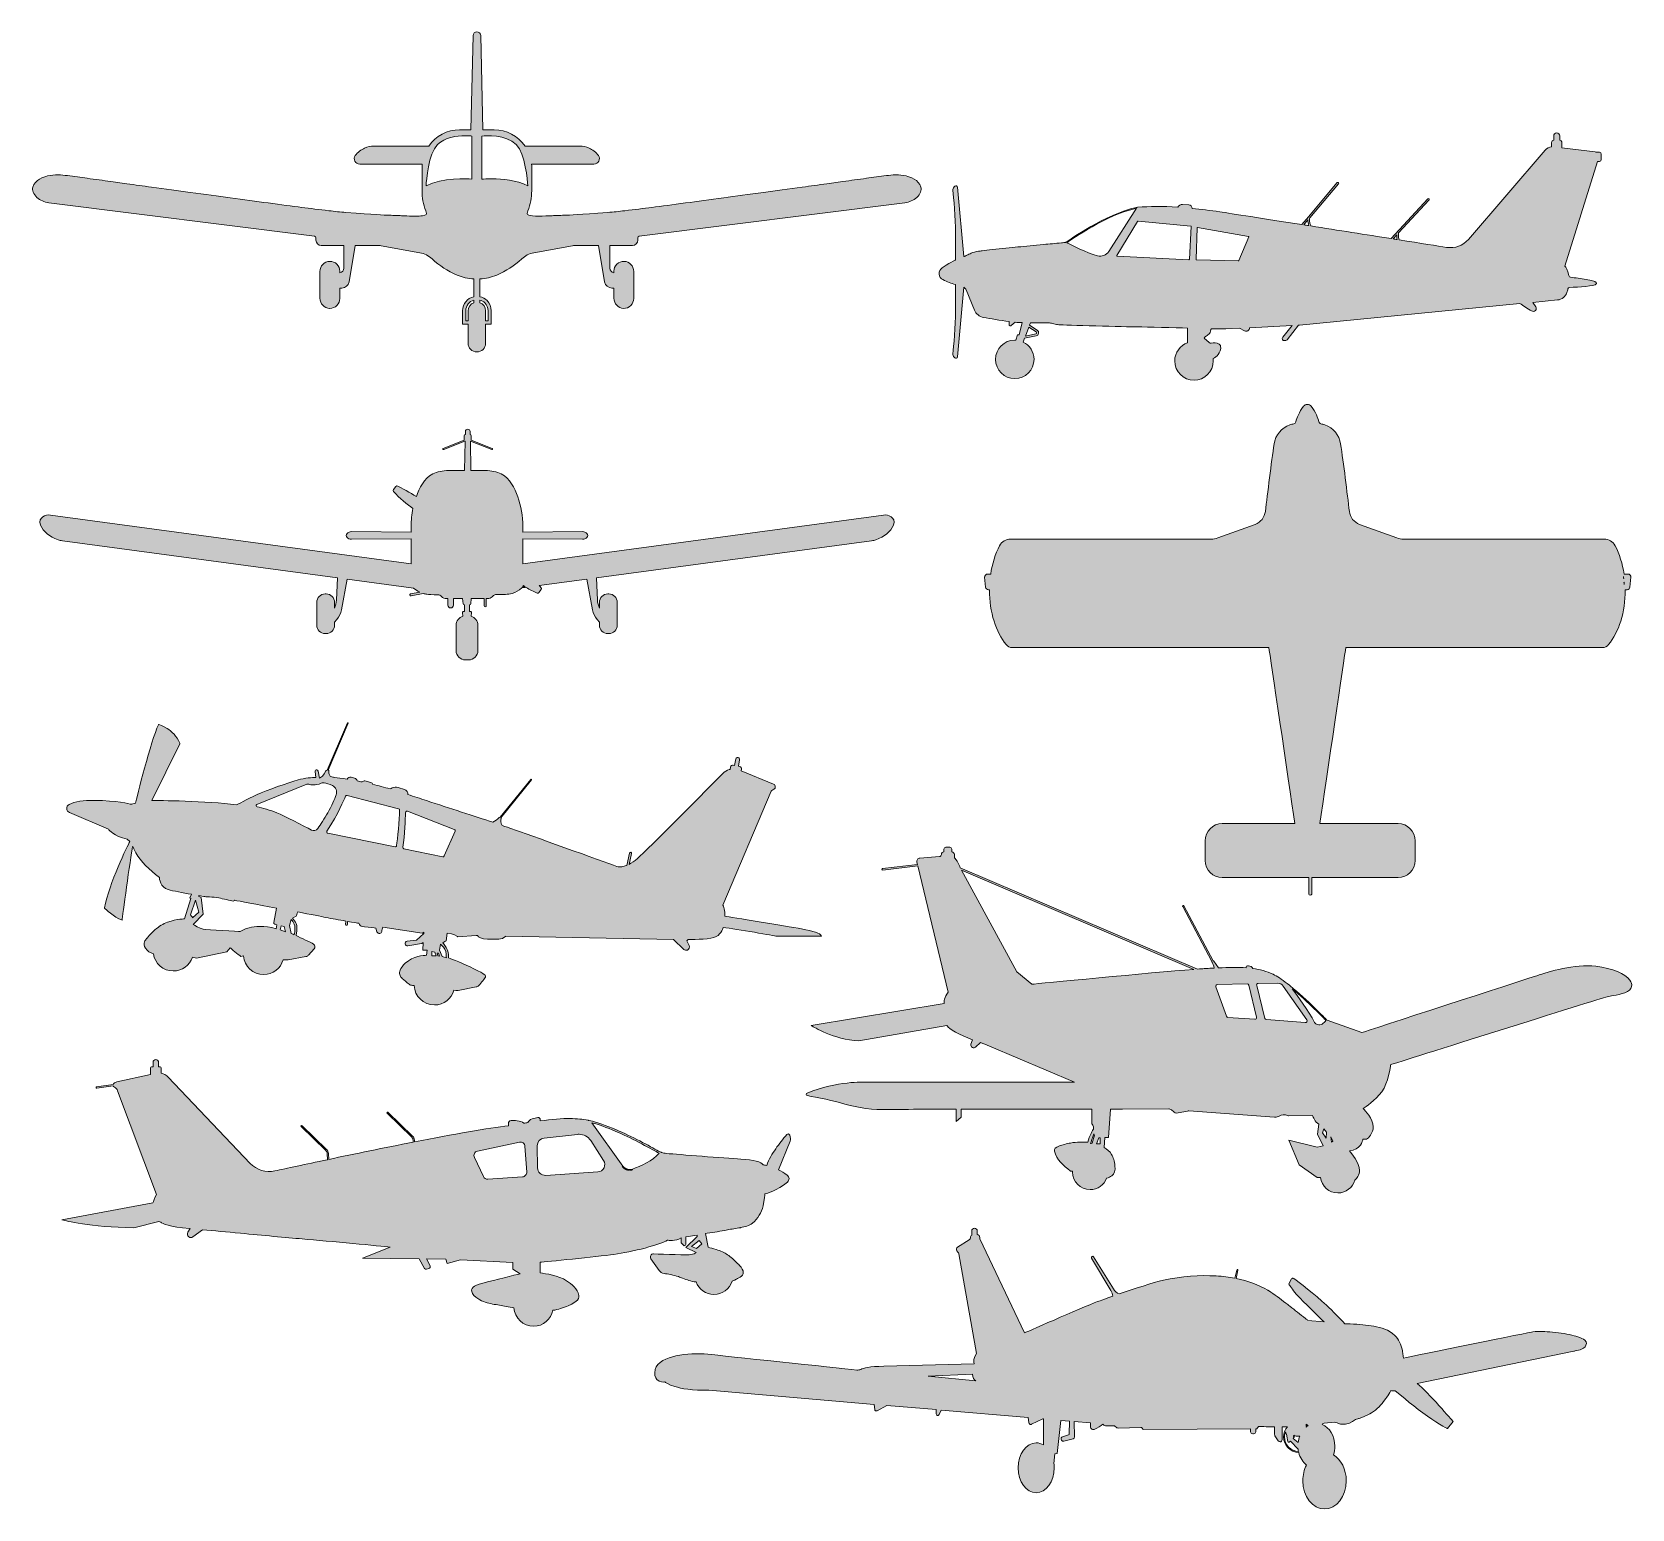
# Model space of a CAD drawing. Header units: inches. Extents: x -235 to 156, y 447 to 808.
import ezdxf

# ---------------------------------------------------------------- set-up
doc = ezdxf.new("R2010")
doc.units = ezdxf.units.IN
doc.header["$MEASUREMENT"] = 0
doc.layers.add('Layer 1', color=7, linetype='Continuous')

msp = doc.modelspace()

# ---------------------------------------------------------------- hatches: boundary and pattern name
at = {"layer": 'Layer 1', "true_color": 0x221f1f}
h = msp.add_hatch(color=250, dxfattribs=at)
h.dxf.hatch_style = 2
edge = h.paths.add_edge_path()
edge.add_spline(control_points=[(-17.97, 769.72), (-18.42, 771.48), (-20.64, 772.2), (-21.57, 772.43), (-23.25, 772.85), (-25.04, 772.69), (-26.41, 772.51), (-28.03, 772.3), (-29.67, 772.08), (-31.26, 771.86), (-31.26, 771.86), (-31.29, 771.85), (-31.29, 771.85), (-33.2, 771.59), (-35.12, 771.33), (-37.04, 771.06), (-37.04, 771.06), (-40.95, 770.52), (-40.95, 770.52), (-42.95, 770.25), (-44.95, 769.97), (-46.95, 769.7), (-50.33, 769.23), (-53.44, 768.8), (-56.44, 768.39), (-60.03, 767.9), (-63.21, 767.47), (-66.17, 767.07), (-69.52, 766.61), (-72.57, 766.2), (-75.48, 765.82), (-78.67, 765.4), (-81.29, 765.05), (-83.74, 764.74), (-85.68, 764.5), (-87.97, 764.21), (-90.29, 763.94), (-90.29, 763.94), (-90.38, 763.93), (-90.38, 763.93), (-91.72, 763.77), (-93.11, 763.61), (-94.48, 763.5), (-101.83, 762.93), (-103.14, 762.89), (-105.53, 762.81), (-106.08, 762.79), (-106.7, 762.77), (-107.47, 762.74), (-107.88, 762.73), (-108.29, 762.71), (-108.68, 762.69), (-111.33, 762.58), (-113.61, 762.49), (-114.09, 763.01), (-114.16, 763.09), (-114.19, 763.18), (-114.17, 763.29), (-114.15, 763.45), (-114.09, 763.65), (-114, 763.89), (-113.4, 765.51), (-113.09, 767.16), (-113.09, 768.8), (-113.09, 768.8), (-113.09, 774.53), (-113.09, 774.53), (-113.09, 774.8), (-113.1, 775.08), (-113.13, 775.35), (-113.13, 775.35), (-97.87, 775.35), (-97.87, 775.35), (-97.38, 775.35), (-96.94, 775.61), (-96.7, 776.05), (-96.46, 776.49), (-96.48, 777), (-96.75, 777.41), (-97.3, 778.25), (-98.3, 778.86), (-99.05, 779.22), (-99.75, 779.57), (-100.55, 779.75), (-101.35, 779.75), (-101.35, 779.75), (-114.72, 779.75), (-114.72, 779.75), (-116.44, 782.23), (-119.25, 783.71), (-122.27, 783.71), (-122.27, 783.71), (-125.04, 783.71), (-125.04, 783.71), (-125.04, 783.71), (-125.56, 806.77), (-125.56, 806.77), (-125.57, 807), (-125.67, 807.22), (-125.85, 807.38), (-126.02, 807.53), (-126.25, 807.62), (-126.5, 807.62), (-127.01, 807.62), (-127.42, 807.25), (-127.43, 806.77), (-127.43, 806.77), (-127.95, 783.71), (-127.95, 783.71), (-127.95, 783.71), (-130.72, 783.71), (-130.72, 783.71), (-133.74, 783.71), (-136.56, 782.23), (-138.27, 779.75), (-138.27, 779.75), (-151.64, 779.75), (-151.64, 779.75), (-152.44, 779.75), (-153.24, 779.57), (-153.95, 779.22), (-154.69, 778.86), (-155.69, 778.25), (-156.24, 777.41), (-156.51, 777), (-156.53, 776.49), (-156.29, 776.05), (-156.06, 775.61), (-155.62, 775.35), (-155.12, 775.35), (-155.12, 775.35), (-139.86, 775.35), (-139.86, 775.35), (-139.89, 775.08), (-139.9, 774.8), (-139.9, 774.53), (-139.9, 774.53), (-139.9, 768.8), (-139.9, 768.8), (-139.9, 767.16), (-139.59, 765.51), (-138.99, 763.89), (-138.9, 763.65), (-138.84, 763.45), (-138.82, 763.29), (-138.8, 763.17), (-138.76, 762.84), (-139.78, 762.69), (-140.76, 762.55), (-142.41, 762.61), (-144.31, 762.69), (-144.7, 762.71), (-145.11, 762.73), (-145.53, 762.74), (-146.29, 762.77), (-146.91, 762.79), (-147.46, 762.81), (-149.85, 762.89), (-151.16, 762.93), (-158.51, 763.5), (-159.88, 763.61), (-161.27, 763.77), (-162.61, 763.93), (-162.61, 763.93), (-162.7, 763.94), (-162.7, 763.94), (-165.02, 764.21), (-167.31, 764.5), (-169.25, 764.74), (-171.7, 765.05), (-174.33, 765.4), (-177.51, 765.82), (-180.42, 766.2), (-183.47, 766.61), (-186.83, 767.07), (-189.78, 767.47), (-192.96, 767.9), (-196.55, 768.39), (-199.56, 768.8), (-202.66, 769.23), (-206.04, 769.7), (-208.04, 769.97), (-210.04, 770.25), (-212.04, 770.52), (-212.04, 770.52), (-215.95, 771.06), (-215.95, 771.06), (-217.87, 771.33), (-219.79, 771.59), (-221.71, 771.85), (-221.71, 771.85), (-221.73, 771.86), (-221.73, 771.86), (-223.32, 772.08), (-224.97, 772.3), (-226.59, 772.51), (-227.96, 772.69), (-229.75, 772.85), (-231.42, 772.43), (-232.35, 772.2), (-234.57, 771.48), (-235.02, 769.72), (-235.23, 768.89), (-234.88, 767.99), (-234.02, 767.2), (-233.23, 766.47), (-232.22, 766.01), (-231.1, 765.87), (-231.1, 765.87), (-166.17, 757.69), (-166.17, 757.69), (-165.98, 757.67), (-165.83, 757.5), (-165.83, 757.3), (-165.83, 757.3), (-165.83, 756.71), (-165.83, 756.71), (-165.83, 756.02), (-165.26, 755.45), (-164.57, 755.45), (-164.57, 755.45), (-158.99, 755.45), (-158.99, 755.45), (-158.99, 755.45), (-158.99, 749.87), (-158.99, 749.87), (-158.99, 749.29), (-159.43, 748.82), (-159.99, 748.76), (-159.99, 748.76), (-159.99, 749.13), (-159.99, 749.13), (-159.99, 749.78), (-160.24, 750.39), (-160.7, 750.85), (-161.18, 751.32), (-161.81, 751.57), (-162.47, 751.56), (-163.78, 751.53), (-164.85, 750.42), (-164.85, 749.09), (-164.85, 749.09), (-164.85, 742.55), (-164.85, 742.55), (-164.85, 741.22), (-163.79, 740.11), (-162.49, 740.07), (-162.46, 740.07), (-162.44, 740.07), (-162.42, 740.07), (-161.78, 740.07), (-161.18, 740.31), (-160.72, 740.76), (-160.25, 741.22), (-159.99, 741.84), (-159.99, 742.5), (-159.99, 742.5), (-159.99, 745.04), (-159.99, 745.04), (-159.99, 745.04), (-159.5, 745.04), (-159.5, 745.04), (-158.62, 745.04), (-157.87, 745.67), (-157.72, 746.54), (-157.72, 746.54), (-156.24, 755.45), (-156.24, 755.45), (-156.24, 755.45), (-150.96, 755.45), (-150.96, 755.45), (-150.6, 755.45), (-150.24, 755.42), (-149.88, 755.35), (-149.88, 755.35), (-140.4, 753.65), (-140.4, 753.65), (-139.3, 753.45), (-138.28, 752.94), (-137.45, 752.16), (-135.66, 750.5), (-133.61, 749.17), (-131.35, 748.21), (-130.04, 747.66), (-128.65, 747.34), (-127.24, 747.25), (-127.24, 747.25), (-127.24, 742.92), (-127.24, 742.92), (-128.82, 742.57), (-130.01, 741.16), (-130.01, 739.48), (-130.01, 739.48), (-130.01, 736.2), (-130.01, 736.2), (-130.01, 736.2), (-128.63, 736.2), (-128.63, 736.2), (-128.63, 736.2), (-128.63, 731.53), (-128.63, 731.53), (-128.63, 730.36), (-127.67, 729.4), (-126.5, 729.4), (-125.32, 729.4), (-124.36, 730.36), (-124.36, 731.53), (-124.36, 731.53), (-124.36, 736.2), (-124.36, 736.2), (-124.36, 736.2), (-122.98, 736.2), (-122.98, 736.2), (-122.98, 736.2), (-122.98, 739.48), (-122.98, 739.48), (-122.98, 740.42), (-123.34, 741.3), (-124.01, 741.97), (-124.49, 742.45), (-125.1, 742.78), (-125.75, 742.92), (-125.75, 742.92), (-125.75, 747.25), (-125.75, 747.25), (-124.35, 747.34), (-122.95, 747.66), (-121.64, 748.21), (-119.39, 749.17), (-117.33, 750.5), (-115.54, 752.16), (-114.71, 752.94), (-113.69, 753.45), (-112.6, 753.65), (-112.6, 753.65), (-103.11, 755.35), (-103.11, 755.35), (-102.75, 755.42), (-102.39, 755.45), (-102.03, 755.45), (-102.03, 755.45), (-96.75, 755.45), (-96.75, 755.45), (-96.75, 755.45), (-95.27, 746.54), (-95.27, 746.54), (-95.12, 745.67), (-94.37, 745.04), (-93.49, 745.04), (-93.49, 745.04), (-93, 745.04), (-93, 745.04), (-93, 745.04), (-93, 742.55), (-93, 742.55), (-93, 741.22), (-91.94, 740.11), (-90.64, 740.07), (-89.98, 740.05), (-89.35, 740.3), (-88.88, 740.76), (-88.41, 741.22), (-88.15, 741.84), (-88.15, 742.5), (-88.15, 742.5), (-88.15, 749.09), (-88.15, 749.09), (-88.15, 750.42), (-89.21, 751.53), (-90.52, 751.56), (-91.19, 751.57), (-91.82, 751.32), (-92.29, 750.85), (-92.75, 750.39), (-93, 749.78), (-93, 749.13), (-93, 749.13), (-93, 748.76), (-93, 748.76), (-93.56, 748.82), (-94, 749.29), (-94, 749.87), (-94, 749.87), (-94, 755.45), (-94, 755.45), (-94, 755.45), (-88.43, 755.45), (-88.43, 755.45), (-87.73, 755.45), (-87.16, 756.02), (-87.16, 756.71), (-87.16, 756.71), (-87.16, 757.3), (-87.16, 757.3), (-87.16, 757.5), (-87.02, 757.67), (-86.82, 757.69), (-86.82, 757.69), (-21.89, 765.87), (-21.89, 765.87), (-20.78, 766.01), (-19.77, 766.47), (-18.97, 767.2), (-18.11, 767.99), (-17.76, 768.89), (-17.97, 769.72)], knot_values=[0, 0, 0, 0, 1, 1, 1, 2, 2, 2, 3, 3, 3, 4, 4, 4, 5, 5, 5, 6, 6, 6, 7, 7, 7, 8, 8, 8, 9, 9, 9, 10, 10, 10, 11, 11, 11, 12, 12, 12, 13, 13, 13, 14, 14, 14, 15, 15, 15, 16, 16, 16, 17, 17, 17, 18, 18, 18, 19, 19, 19, 20, 20, 20, 21, 21, 21, 22, 22, 22, 23, 23, 23, 24, 24, 24, 25, 25, 25, 26, 26, 26, 27, 27, 27, 28, 28, 28, 29, 29, 29, 30, 30, 30, 31, 31, 31, 32, 32, 32, 33, 33, 33, 34, 34, 34, 35, 35, 35, 36, 36, 36, 37, 37, 37, 38, 38, 38, 39, 39, 39, 40, 40, 40, 41, 41, 41, 42, 42, 42, 43, 43, 43, 44, 44, 44, 45, 45, 45, 46, 46, 46, 47, 47, 47, 48, 48, 48, 49, 49, 49, 50, 50, 50, 51, 51, 51, 52, 52, 52, 53, 53, 53, 54, 54, 54, 55, 55, 55, 56, 56, 56, 57, 57, 57, 58, 58, 58, 59, 59, 59, 60, 60, 60, 61, 61, 61, 62, 62, 62, 63, 63, 63, 64, 64, 64, 65, 65, 65, 66, 66, 66, 67, 67, 67, 68, 68, 68, 69, 69, 69, 70, 70, 70, 71, 71, 71, 72, 72, 72, 73, 73, 73, 74, 74, 74, 75, 75, 75, 76, 76, 76, 77, 77, 77, 78, 78, 78, 79, 79, 79, 80, 80, 80, 81, 81, 81, 82, 82, 82, 83, 83, 83, 84, 84, 84, 85, 85, 85, 86, 86, 86, 87, 87, 87, 88, 88, 88, 89, 89, 89, 90, 90, 90, 91, 91, 91, 92, 92, 92, 93, 93, 93, 94, 94, 94, 95, 95, 95, 96, 96, 96, 97, 97, 97, 98, 98, 98, 99, 99, 99, 100, 100, 100, 101, 101, 101, 102, 102, 102, 103, 103, 103, 104, 104, 104, 105, 105, 105, 106, 106, 106, 107, 107, 107, 108, 108, 108, 109, 109, 109, 110, 110, 110, 111, 111, 111, 112, 112, 112, 113, 113, 113, 114, 114, 114, 115, 115, 115, 116, 116, 116, 117, 117, 117, 118, 118, 118, 119, 119, 119, 120, 120, 120, 121, 121, 121, 122, 122, 122, 123, 123, 123, 124, 124, 124, 125, 125, 125, 126, 126, 126, 127, 127, 127, 128, 128, 128, 129, 129, 129, 130, 130, 130, 131, 131, 131, 132, 132, 132, 133, 133, 133, 134, 134, 134, 135, 135, 135, 135], degree=3, periodic=1)
edge = h.paths.add_edge_path()
edge.add_spline(control_points=[(-127.74, 771.64), (-128.8, 771.74), (-134.91, 772.21), (-138.91, 769.98), (-138.84, 771.36), (-138.39, 777.79), (-136.11, 780.11), (-134.33, 781.93), (-131.35, 782.26), (-129.43, 782.26), (-128.61, 782.26), (-127.99, 782.2), (-127.74, 782.17), (-127.74, 782.17), (-127.74, 771.64), (-127.74, 771.64)], knot_values=[0, 0, 0, 0, 1, 1, 1, 2, 2, 2, 3, 3, 3, 4, 4, 4, 5, 5, 5, 5], degree=3, periodic=1)
edge = h.paths.add_edge_path()
edge.add_spline(control_points=[(-125.25, 771.64), (-125.25, 771.64), (-125.25, 782.17), (-125.25, 782.17), (-124.4, 782.26), (-119.42, 782.7), (-116.88, 780.11), (-114.6, 777.79), (-114.15, 771.36), (-114.08, 769.98), (-116.73, 771.46), (-120.3, 771.75), (-122.72, 771.75), (-123.96, 771.75), (-124.89, 771.68), (-125.25, 771.64)], knot_values=[0, 0, 0, 0, 1, 1, 1, 2, 2, 2, 3, 3, 3, 4, 4, 4, 5, 5, 5, 5], degree=3, periodic=1)
edge = h.paths.add_edge_path()
edge.add_spline(control_points=[(-129.22, 736.99), (-129.22, 736.99), (-129.22, 739.48), (-129.22, 739.48), (-129.22, 740.72), (-128.38, 741.78), (-127.24, 742.1), (-127.24, 742.1), (-127.24, 741.45), (-127.24, 741.45), (-128.05, 741.15), (-128.63, 740.37), (-128.63, 739.45), (-128.63, 739.45), (-128.63, 736.99), (-128.63, 736.99), (-128.63, 736.99), (-129.22, 736.99), (-129.22, 736.99)], knot_values=[0, 0, 0, 0, 1, 1, 1, 2, 2, 2, 3, 3, 3, 4, 4, 4, 5, 5, 5, 6, 6, 6, 6], degree=3, periodic=1)
edge = h.paths.add_edge_path()
edge.add_spline(control_points=[(-124.57, 741.41), (-124.05, 740.89), (-123.77, 740.21), (-123.77, 739.48), (-123.77, 739.48), (-123.77, 736.99), (-123.77, 736.99), (-123.77, 736.99), (-124.36, 736.99), (-124.36, 736.99), (-124.36, 736.99), (-124.36, 739.45), (-124.36, 739.45), (-124.36, 740.37), (-124.94, 741.15), (-125.75, 741.45), (-125.75, 741.45), (-125.75, 742.1), (-125.75, 742.1), (-125.31, 741.98), (-124.9, 741.74), (-124.57, 741.41)], knot_values=[0, 0, 0, 0, 1, 1, 1, 2, 2, 2, 3, 3, 3, 4, 4, 4, 5, 5, 5, 6, 6, 6, 7, 7, 7, 7], degree=3, periodic=1)
h = msp.add_hatch(color=250, dxfattribs=at)
h.dxf.hatch_style = 2
edge = h.paths.add_edge_path()
edge.add_spline(control_points=[(147.91, 778.24), (147.91, 778.24), (147.09, 778.24), (147.09, 778.24), (147.01, 778.27), (146.93, 778.29), (146.85, 778.3), (146.85, 778.3), (138.72, 779.34), (138.72, 779.34), (138.72, 779.34), (138.72, 780.59), (138.72, 780.59), (138.72, 780.89), (138.5, 781.15), (138.21, 781.2), (138.21, 781.2), (138.21, 782.23), (138.21, 782.23), (138.21, 782.43), (138.14, 782.61), (138, 782.75), (137.85, 782.89), (137.67, 782.97), (137.47, 782.97), (137.06, 782.97), (136.72, 782.64), (136.72, 782.23), (136.72, 782.23), (136.72, 781.2), (136.72, 781.2), (136.43, 781.15), (136.21, 780.89), (136.21, 780.59), (136.21, 780.59), (136.21, 779.57), (136.21, 779.57), (135.59, 779.49), (135.02, 779.18), (134.6, 778.7), (134.6, 778.7), (115.85, 756.93), (115.85, 756.93), (114.53, 755.39), (112.54, 754.66), (110.53, 754.97), (108.45, 755.3), (104.19, 755.98), (98.9, 756.81), (98.65, 757.6), (98.78, 758.33), (98.81, 758.49), (98.81, 758.49), (106.24, 766.56), (106.24, 766.56), (106.31, 766.64), (106.31, 766.77), (106.23, 766.84), (106.15, 766.91), (106.02, 766.91), (105.95, 766.83), (105.95, 766.83), (97, 757.11), (97, 757.11), (91.01, 758.05), (83.96, 759.16), (77.33, 760.2), (76.91, 761.1), (77.06, 762.02), (77.1, 762.21), (77.1, 762.21), (84.11, 770.54), (84.11, 770.54), (84.18, 770.63), (84.17, 770.75), (84.08, 770.82), (84, 770.89), (83.88, 770.88), (83.81, 770.8), (83.81, 770.8), (76.78, 762.44), (76.78, 762.44), (76.77, 762.43), (76.76, 762.42), (76.76, 762.41), (76.76, 762.41), (75.18, 760.54), (75.18, 760.54), (65.94, 761.99), (57.85, 763.25), (55.12, 763.66), (52.75, 764.01), (50.47, 764.29), (48.31, 764.5), (48.32, 764.96), (47.97, 765.34), (47.52, 765.37), (47.52, 765.37), (46, 765.46), (46, 765.46), (45.51, 765.49), (45.05, 765.22), (44.83, 764.79), (41.13, 765.03), (37.85, 765.02), (35.1, 764.77), (35.02, 764.77), (34.93, 764.76), (34.85, 764.75), (34.79, 764.75), (34.73, 764.74), (34.68, 764.73), (34.68, 764.73), (34.66, 764.73), (34.66, 764.73), (27.13, 763.05), (18.27, 756.76), (17.52, 756.23), (17.51, 756.22), (17.5, 756.21), (17.49, 756.21), (17.41, 756.2), (17.31, 756.19), (17.2, 756.17), (17.13, 756.17), (17.05, 756.16), (16.97, 756.15), (16.78, 756.12), (16.58, 756.1), (16.43, 756.09), (14.86, 755.94), (13.42, 755.81), (12.03, 755.68), (9.68, 755.46), (7.62, 755.26), (5.73, 755.07), (4.01, 754.9), (1.75, 754.67), (-0.5, 754.42), (-1.5, 754.31), (-2.26, 754.22), (-2.98, 754.13), (-3.13, 754.11), (-3.29, 754.09), (-3.44, 754.07), (-4.09, 754), (-4.71, 753.93), (-5.34, 753.69), (-5.74, 753.53), (-6.14, 753.34), (-6.52, 753.15), (-6.79, 753.02), (-7.07, 752.88), (-7.34, 752.77), (-7.37, 752.75), (-7.41, 752.74), (-7.44, 752.72), (-7.44, 752.72), (-9.02, 769.7), (-9.02, 769.7), (-9.04, 769.84), (-9.13, 769.96), (-9.26, 770.01), (-9.4, 770.06), (-9.54, 770.02), (-9.64, 769.92), (-9.64, 769.92), (-9.83, 769.73), (-9.83, 769.73), (-10.05, 769.51), (-10.16, 769.21), (-10.13, 768.9), (-9.98, 767.33), (-9.49, 761.94), (-9.52, 758.57), (-9.54, 755.85), (-9.53, 753.25), (-9.52, 751.89), (-9.55, 751.87), (-9.58, 751.86), (-9.61, 751.85), (-10.28, 751.53), (-10.96, 751.15), (-11.75, 750.64), (-12.1, 750.42), (-12.45, 750.19), (-12.8, 749.95), (-13.29, 749.62), (-13.56, 749.06), (-13.52, 748.45), (-13.47, 747.85), (-13.13, 747.34), (-12.59, 747.08), (-11.57, 746.58), (-10.55, 746.18), (-9.52, 745.88), (-9.53, 744.49), (-9.54, 741.97), (-9.52, 739.32), (-9.49, 735.95), (-9.98, 730.56), (-10.13, 728.99), (-10.16, 728.68), (-10.05, 728.38), (-9.83, 728.16), (-9.83, 728.16), (-9.64, 727.97), (-9.64, 727.97), (-9.57, 727.9), (-9.48, 727.86), (-9.39, 727.86), (-9.35, 727.86), (-9.3, 727.87), (-9.26, 727.89), (-9.13, 727.94), (-9.04, 728.05), (-9.02, 728.2), (-9.02, 728.2), (-7.44, 745.25), (-7.44, 745.25), (-7.2, 745.08), (-7.02, 744.85), (-6.91, 744.58), (-6.91, 744.58), (-4.87, 739.65), (-4.87, 739.65), (-4.48, 738.71), (-3.65, 738.05), (-2.66, 737.86), (-1.03, 737.56), (1.45, 737.13), (3.59, 736.86), (3.59, 736.86), (3.59, 736.09), (3.59, 736.09), (3.59, 735.96), (3.66, 735.84), (3.78, 735.79), (3.83, 735.77), (3.88, 735.76), (3.92, 735.76), (4, 735.76), (4.08, 735.79), (4.14, 735.84), (4.14, 735.84), (5.11, 736.68), (5.11, 736.68), (5.68, 736.63), (6.18, 736.6), (6.6, 736.59), (6.67, 736.59), (6.74, 736.59), (6.81, 736.59), (6.81, 736.59), (6.03, 733.61), (6.03, 733.61), (6.03, 733.61), (5.64, 733.61), (5.64, 733.61), (5.64, 733.61), (5.25, 732.3), (5.25, 732.3), (5.16, 732.3), (5.07, 732.31), (4.99, 732.31), (2.39, 732.31), (0.28, 730.19), (0.28, 727.6), (0.28, 725), (2.39, 722.89), (4.99, 722.89), (7.58, 722.89), (9.69, 725), (9.69, 727.6), (9.69, 729.46), (8.6, 731.08), (7.03, 731.84), (7.03, 731.84), (7.37, 732.76), (7.37, 732.76), (7.37, 732.76), (10.21, 733.34), (10.21, 733.34), (10.51, 733.41), (10.74, 733.64), (10.79, 733.94), (10.85, 734.25), (10.72, 734.54), (10.46, 734.71), (10.46, 734.71), (8.57, 735.92), (8.57, 735.92), (8.57, 735.92), (8.81, 736.56), (8.81, 736.56), (9.58, 736.55), (10.33, 736.54), (10.98, 736.53), (12.19, 736.51), (13.15, 736.5), (13.48, 736.5), (13.8, 736.5), (14.16, 736.4), (14.54, 736.3), (14.94, 736.19), (15.35, 736.08), (15.78, 736.06), (16.82, 736), (32.26, 735.54), (35.02, 735.54), (37.23, 735.54), (44.33, 735.32), (47.23, 735.23), (47.23, 735.23), (47.23, 731.66), (47.23, 731.66), (45.4, 731.01), (44.08, 729.26), (44.08, 727.22), (44.08, 724.62), (46.2, 722.51), (48.79, 722.51), (51.39, 722.51), (53.5, 724.62), (53.5, 727.22), (53.5, 727.4), (53.49, 727.58), (53.47, 727.77), (53.93, 728.01), (54.35, 728.37), (54.67, 728.81), (54.97, 729.21), (55.48, 730.14), (55.3, 730.82), (55.23, 731.1), (55.05, 731.3), (54.77, 731.43), (54.33, 731.63), (53.74, 731.68), (52.97, 731.57), (52.8, 731.55), (52.62, 731.61), (52.49, 731.73), (52.49, 731.73), (51.28, 732.8), (51.28, 732.8), (51.28, 732.8), (51.28, 732.81), (51.28, 732.81), (51.44, 733.09), (51.7, 733.26), (51.98, 733.44), (52.27, 733.63), (52.58, 733.82), (52.76, 734.16), (52.79, 734.23), (52.87, 734.69), (52.89, 734.87), (52.91, 734.96), (52.98, 735.03), (53.08, 735.03), (53.91, 735.02), (56.5, 735.03), (56.54, 735.03), (56.54, 735.03), (59.94, 735.21), (59.94, 735.21), (59.94, 735.21), (61.16, 734.56), (61.16, 734.56), (61.28, 734.5), (61.41, 734.46), (61.55, 734.46), (61.7, 734.46), (61.85, 734.5), (61.98, 734.58), (62.23, 734.74), (62.38, 735), (62.38, 735.3), (62.38, 735.3), (62.38, 735.34), (62.38, 735.34), (62.38, 735.34), (72.8, 735.88), (72.8, 735.88), (72.8, 735.88), (70.47, 733), (70.47, 733), (70.33, 732.83), (70.32, 732.61), (70.42, 732.42), (70.52, 732.26), (70.68, 732.17), (70.86, 732.17), (70.89, 732.17), (70.91, 732.17), (70.94, 732.18), (70.94, 732.18), (71.21, 732.22), (71.21, 732.22), (71.33, 732.24), (71.45, 732.3), (71.53, 732.4), (71.53, 732.4), (74.32, 735.96), (74.32, 735.96), (74.32, 735.96), (74.57, 735.97), (74.57, 735.97), (74.57, 735.97), (128.47, 741.22), (128.47, 741.22), (129.07, 740.83), (130.43, 739.97), (131.3, 739.43), (131.43, 739.35), (131.57, 739.31), (131.7, 739.31), (131.91, 739.31), (132.11, 739.4), (132.26, 739.57), (132.48, 739.82), (132.51, 740.19), (132.33, 740.47), (132.33, 740.47), (131.64, 741.53), (131.64, 741.53), (131.64, 741.53), (137.64, 742.11), (137.64, 742.11), (138.71, 742.22), (139.62, 742.94), (139.96, 743.96), (140.05, 744.23), (140.12, 744.52), (140.17, 744.83), (140.21, 745.04), (140.38, 745.19), (140.6, 745.19), (142.84, 745.27), (146.66, 745.49), (147.13, 746.05), (147.19, 746.12), (147.2, 746.19), (147.19, 746.24), (147.16, 746.45), (146.85, 746.74), (144.68, 747.12), (143.39, 747.35), (141.87, 747.54), (140.82, 747.65), (140.6, 747.68), (140.43, 747.85), (140.4, 748.07), (140.21, 749.39), (139.63, 750.19), (139.47, 750.38), (139.47, 750.38), (147.45, 776), (147.45, 776), (147.45, 776), (147.91, 776), (147.91, 776), (148.15, 776), (148.35, 776.2), (148.35, 776.44), (148.35, 776.44), (148.35, 777.79), (148.35, 777.79), (148.35, 778.04), (148.15, 778.24), (147.91, 778.24)], knot_values=[0, 0, 0, 0, 1, 1, 1, 2, 2, 2, 3, 3, 3, 4, 4, 4, 5, 5, 5, 6, 6, 6, 7, 7, 7, 8, 8, 8, 9, 9, 9, 10, 10, 10, 11, 11, 11, 12, 12, 12, 13, 13, 13, 14, 14, 14, 15, 15, 15, 16, 16, 16, 17, 17, 17, 18, 18, 18, 19, 19, 19, 20, 20, 20, 21, 21, 21, 22, 22, 22, 23, 23, 23, 24, 24, 24, 25, 25, 25, 26, 26, 26, 27, 27, 27, 28, 28, 28, 29, 29, 29, 30, 30, 30, 31, 31, 31, 32, 32, 32, 33, 33, 33, 34, 34, 34, 35, 35, 35, 36, 36, 36, 37, 37, 37, 38, 38, 38, 39, 39, 39, 40, 40, 40, 41, 41, 41, 42, 42, 42, 43, 43, 43, 44, 44, 44, 45, 45, 45, 46, 46, 46, 47, 47, 47, 48, 48, 48, 49, 49, 49, 50, 50, 50, 51, 51, 51, 52, 52, 52, 53, 53, 53, 54, 54, 54, 55, 55, 55, 56, 56, 56, 57, 57, 57, 58, 58, 58, 59, 59, 59, 60, 60, 60, 61, 61, 61, 62, 62, 62, 63, 63, 63, 64, 64, 64, 65, 65, 65, 66, 66, 66, 67, 67, 67, 68, 68, 68, 69, 69, 69, 70, 70, 70, 71, 71, 71, 72, 72, 72, 73, 73, 73, 74, 74, 74, 75, 75, 75, 76, 76, 76, 77, 77, 77, 78, 78, 78, 79, 79, 79, 80, 80, 80, 81, 81, 81, 82, 82, 82, 83, 83, 83, 84, 84, 84, 85, 85, 85, 86, 86, 86, 87, 87, 87, 88, 88, 88, 89, 89, 89, 90, 90, 90, 91, 91, 91, 92, 92, 92, 93, 93, 93, 94, 94, 94, 95, 95, 95, 96, 96, 96, 97, 97, 97, 98, 98, 98, 99, 99, 99, 100, 100, 100, 101, 101, 101, 102, 102, 102, 103, 103, 103, 104, 104, 104, 105, 105, 105, 106, 106, 106, 107, 107, 107, 108, 108, 108, 109, 109, 109, 110, 110, 110, 111, 111, 111, 112, 112, 112, 113, 113, 113, 114, 114, 114, 115, 115, 115, 116, 116, 116, 117, 117, 117, 118, 118, 118, 119, 119, 119, 120, 120, 120, 121, 121, 121, 122, 122, 122, 123, 123, 123, 124, 124, 124, 125, 125, 125, 126, 126, 126, 127, 127, 127, 128, 128, 128, 129, 129, 129, 130, 130, 130, 131, 131, 131, 132, 132, 132, 133, 133, 133, 134, 134, 134, 135, 135, 135, 136, 136, 136, 137, 137, 137, 138, 138, 138, 139, 139, 139, 140, 140, 140, 141, 141, 141, 142, 142, 142, 143, 143, 143, 144, 144, 144, 145, 145, 145, 146, 146, 146, 147, 147, 147, 148, 148, 148, 149, 149, 149, 150, 150, 150, 151, 151, 151, 152, 152, 152, 153, 153, 153, 154, 154, 154, 155, 155, 155, 156, 156, 156, 157, 157, 157, 157], degree=3, periodic=1)
edge = h.paths.add_edge_path()
edge.add_spline(control_points=[(10.19, 734.3), (10.33, 734.21), (10.32, 734.07), (10.31, 734.03), (10.3, 733.99), (10.27, 733.86), (10.11, 733.82), (10.11, 733.82), (7.58, 733.3), (7.58, 733.3), (7.58, 733.3), (8.39, 735.45), (8.39, 735.45), (8.39, 735.45), (10.19, 734.3), (10.19, 734.3)], knot_values=[0, 0, 0, 0, 1, 1, 1, 2, 2, 2, 3, 3, 3, 4, 4, 4, 5, 5, 5, 5], degree=3, periodic=1)
edge = h.paths.add_edge_path()
edge.add_spline(control_points=[(25.18, 752.92), (22.37, 753.72), (19.09, 755.39), (17.71, 756.12), (18.85, 756.94), (27.41, 762.91), (34.7, 764.54), (34.71, 764.54), (34.71, 764.54), (34.72, 764.54), (34.72, 764.54), (27.95, 753.97), (27.95, 753.97), (27.36, 753.04), (26.24, 752.62), (25.18, 752.92)], knot_values=[0, 0, 0, 0, 1, 1, 1, 2, 2, 2, 3, 3, 3, 4, 4, 4, 5, 5, 5, 5], degree=3, periodic=1)
edge = h.paths.add_edge_path()
edge.add_spline(control_points=[(47.67, 752.05), (47.67, 751.99), (47.62, 751.95), (47.56, 751.95), (47.56, 751.95), (30.01, 752.81), (30.01, 752.81), (29.96, 752.81), (29.93, 752.85), (29.92, 752.87), (29.91, 752.88), (29.89, 752.93), (29.92, 752.97), (29.92, 752.97), (35.02, 761.32), (35.02, 761.32), (35.04, 761.36), (35.08, 761.37), (35.12, 761.37), (35.12, 761.37), (48.01, 760.19), (48.01, 760.19), (48.06, 760.18), (48.11, 760.13), (48.1, 760.07), (48.1, 760.07), (47.67, 752.05), (47.67, 752.05)], knot_values=[0, 0, 0, 0, 1, 1, 1, 2, 2, 2, 3, 3, 3, 4, 4, 4, 5, 5, 5, 6, 6, 6, 7, 7, 7, 8, 8, 8, 9, 9, 9, 9], degree=3, periodic=1)
edge = h.paths.add_edge_path()
edge.add_spline(control_points=[(62.16, 757.51), (62.16, 757.51), (59.72, 751.73), (59.72, 751.73), (59.7, 751.69), (59.66, 751.67), (59.62, 751.67), (59.62, 751.67), (59.62, 751.67), (59.62, 751.67), (59.62, 751.67), (49.38, 751.93), (49.38, 751.93), (49.35, 751.94), (49.33, 751.95), (49.31, 751.97), (49.29, 751.99), (49.28, 752.02), (49.28, 752.05), (49.28, 752.05), (49.55, 759.75), (49.55, 759.75), (49.55, 759.78), (49.56, 759.81), (49.59, 759.83), (49.61, 759.85), (49.64, 759.86), (49.67, 759.85), (49.67, 759.85), (62.08, 757.66), (62.08, 757.66), (62.11, 757.65), (62.14, 757.63), (62.15, 757.6), (62.17, 757.57), (62.17, 757.54), (62.16, 757.51)], knot_values=[0, 0, 0, 0, 1, 1, 1, 2, 2, 2, 3, 3, 3, 4, 4, 4, 5, 5, 5, 6, 6, 6, 7, 7, 7, 8, 8, 8, 9, 9, 9, 10, 10, 10, 11, 11, 11, 12, 12, 12, 12], degree=3, periodic=1)
edge = h.paths.add_edge_path()
edge.add_spline(control_points=[(75.64, 760.47), (75.64, 760.47), (76.64, 761.67), (76.64, 761.67), (76.63, 761.29), (76.67, 760.79), (76.86, 760.28), (76.45, 760.34), (76.04, 760.41), (75.64, 760.47)], knot_values=[0, 0, 0, 0, 1, 1, 1, 2, 2, 2, 3, 3, 3, 3], degree=3, periodic=1)
edge = h.paths.add_edge_path()
edge.add_spline(control_points=[(97.46, 757.03), (97.46, 757.03), (98.35, 758), (98.35, 758), (98.34, 757.69), (98.36, 757.3), (98.47, 756.88), (98.14, 756.93), (97.8, 756.98), (97.46, 757.03)], knot_values=[0, 0, 0, 0, 1, 1, 1, 2, 2, 2, 3, 3, 3, 3], degree=3, periodic=1)
h = msp.add_hatch(color=250, dxfattribs=at)
h.dxf.hatch_style = 2
edge = h.paths.add_edge_path()
edge.add_spline(control_points=[(155.39, 674.88), (155.25, 675.03), (155.06, 675.12), (154.86, 675.12), (154.86, 675.12), (153.91, 675.12), (153.91, 675.12), (153.53, 677.66), (152.78, 680.05), (151.73, 682.04), (151.2, 683.04), (150.16, 683.66), (149.02, 683.66), (149.02, 683.66), (100.03, 683.66), (100.03, 683.66), (99.47, 683.66), (98.93, 683.76), (98.4, 683.95), (98.4, 683.95), (89.27, 687.27), (89.27, 687.27), (87.9, 687.77), (86.94, 688.98), (86.77, 690.43), (86.26, 694.68), (85.31, 702.48), (84.63, 706.93), (84.3, 709.09), (82.83, 710.87), (80.77, 711.58), (80.45, 711.69), (80.13, 711.78), (79.82, 711.86), (79.58, 711.93), (79.39, 712.11), (79.33, 712.35), (79.1, 713.19), (78.55, 714.79), (77.43, 716.13), (77.2, 716.41), (76.86, 716.56), (76.5, 716.56), (76.14, 716.56), (75.8, 716.41), (75.57, 716.13), (74.46, 714.79), (73.91, 713.19), (73.68, 712.35), (73.61, 712.11), (73.42, 711.93), (73.18, 711.86), (72.87, 711.78), (72.55, 711.69), (72.23, 711.58), (70.18, 710.87), (68.7, 709.09), (68.37, 706.93), (67.7, 702.51), (66.75, 694.69), (66.24, 690.43), (66.06, 688.98), (65.11, 687.77), (63.73, 687.27), (63.73, 687.27), (54.6, 683.95), (54.6, 683.95), (54.08, 683.76), (53.53, 683.66), (52.97, 683.66), (52.97, 683.66), (3.98, 683.66), (3.98, 683.66), (2.85, 683.66), (1.81, 683.04), (1.28, 682.04), (0.23, 680.05), (-0.53, 677.66), (-0.91, 675.12), (-0.91, 675.12), (-1.67, 675.12), (-1.67, 675.12), (-1.87, 675.12), (-2.06, 675.03), (-2.2, 674.88), (-2.33, 674.74), (-2.4, 674.54), (-2.38, 674.34), (-2.38, 674.34), (-2.15, 671.93), (-2.15, 671.93), (-2.12, 671.57), (-1.82, 671.29), (-1.45, 671.29), (-1.45, 671.29), (-1.2, 671.29), (-1.2, 671.29), (-1.2, 671.25), (-1.2, 671.21), (-1.2, 671.17), (-1.2, 668.52), (-0.82, 665.98), (-0.09, 663.63), (0.61, 661.39), (1.64, 659.4), (2.88, 657.88), (3.25, 657.42), (3.8, 657.16), (4.39, 657.16), (4.39, 657.16), (67.1, 657.16), (67.1, 657.16), (67.39, 655.17), (71.88, 624.87), (73.42, 614.12), (73.42, 614.12), (55.71, 614.12), (55.71, 614.12), (53.4, 614.12), (51.51, 612.23), (51.51, 609.92), (51.51, 609.92), (51.51, 605.13), (51.51, 605.13), (51.51, 602.81), (53.4, 600.92), (55.71, 600.92), (55.71, 600.92), (76.82, 600.92), (76.82, 600.92), (76.82, 600.92), (76.82, 596.9), (76.82, 596.9), (76.82, 596.77), (77.04, 596.65), (77.17, 596.65), (77.3, 596.65), (77.56, 596.77), (77.56, 596.9), (77.56, 596.9), (77.56, 600.92), (77.56, 600.92), (77.56, 600.92), (98.66, 600.92), (98.66, 600.92), (100.98, 600.92), (102.87, 602.81), (102.87, 605.13), (102.87, 605.13), (102.87, 609.92), (102.87, 609.92), (102.87, 612.23), (100.98, 614.12), (98.66, 614.12), (98.66, 614.12), (79.58, 614.12), (79.58, 614.12), (81.13, 624.87), (85.61, 655.17), (85.91, 657.16), (85.91, 657.16), (148.62, 657.16), (148.62, 657.16), (149.21, 657.16), (149.76, 657.42), (150.13, 657.88), (151.37, 659.4), (152.39, 661.39), (153.1, 663.63), (153.83, 665.98), (154.2, 668.52), (154.2, 671.17), (154.2, 671.21), (154.2, 671.25), (154.2, 671.29), (154.2, 671.29), (154.64, 671.29), (154.64, 671.29), (155.01, 671.29), (155.31, 671.57), (155.35, 671.93), (155.35, 671.93), (155.57, 674.34), (155.57, 674.34), (155.59, 674.54), (155.52, 674.74), (155.39, 674.88)], knot_values=[0, 0, 0, 0, 1, 1, 1, 2, 2, 2, 3, 3, 3, 4, 4, 4, 5, 5, 5, 6, 6, 6, 7, 7, 7, 8, 8, 8, 9, 9, 9, 10, 10, 10, 11, 11, 11, 12, 12, 12, 13, 13, 13, 14, 14, 14, 15, 15, 15, 16, 16, 16, 17, 17, 17, 18, 18, 18, 19, 19, 19, 20, 20, 20, 21, 21, 21, 22, 22, 22, 23, 23, 23, 24, 24, 24, 25, 25, 25, 26, 26, 26, 27, 27, 27, 28, 28, 28, 29, 29, 29, 30, 30, 30, 31, 31, 31, 32, 32, 32, 33, 33, 33, 34, 34, 34, 35, 35, 35, 36, 36, 36, 37, 37, 37, 38, 38, 38, 39, 39, 39, 40, 40, 40, 41, 41, 41, 42, 42, 42, 43, 43, 43, 44, 44, 44, 45, 45, 45, 46, 46, 46, 47, 47, 47, 48, 48, 48, 49, 49, 49, 50, 50, 50, 51, 51, 51, 52, 52, 52, 53, 53, 53, 54, 54, 54, 55, 55, 55, 56, 56, 56, 57, 57, 57, 58, 58, 58, 59, 59, 59, 60, 60, 60, 61, 61, 61, 62, 62, 62, 62], degree=3, periodic=1)
edge = h.paths.add_edge_path()
edge.add_spline(control_points=[(153.76, 674.52), (153.77, 674.42), (153.78, 674.33), (153.79, 674.23), (153.8, 674.13), (153.82, 674.03), (153.83, 673.92), (153.81, 674.12), (153.78, 674.32), (153.76, 674.52)], knot_values=[0, 0, 0, 0, 1, 1, 1, 2, 2, 2, 3, 3, 3, 3], degree=3, periodic=1)
edge = h.paths.add_edge_path()
edge.add_spline(control_points=[(153.89, 673.16), (153.9, 673.11), (153.9, 673.06), (153.9, 673.01), (153.91, 672.9), (153.92, 672.8), (153.92, 672.7), (153.92, 672.7), (153.92, 672.7), (153.92, 672.7), (153.92, 672.85), (153.9, 673.01), (153.89, 673.16)], knot_values=[0, 0, 0, 0, 1, 1, 1, 2, 2, 2, 3, 3, 3, 4, 4, 4, 4], degree=3, periodic=1)
edge = h.paths.add_edge_path()
edge.add_spline(control_points=[(153.92, 672.7), (153.92, 672.69), (153.92, 672.68), (153.93, 672.67), (153.93, 672.63), (153.93, 672.59), (153.93, 672.54), (153.93, 672.6), (153.93, 672.65), (153.92, 672.7)], knot_values=[0, 0, 0, 0, 1, 1, 1, 2, 2, 2, 3, 3, 3, 3], degree=3, periodic=1)
h = msp.add_hatch(color=250, dxfattribs=at)
h.dxf.hatch_style = 2
edge = h.paths.add_edge_path()
edge.add_spline(control_points=[(-25.27, 689.13), (-25.79, 689.49), (-26.45, 689.63), (-27.11, 689.54), (-27.11, 689.54), (-115.26, 677.61), (-115.26, 677.61), (-115.26, 677.61), (-115.26, 683.76), (-115.26, 683.76), (-115.26, 683.76), (-100.66, 683.62), (-100.66, 683.62), (-100.66, 683.62), (-100.64, 683.62), (-100.64, 683.62), (-100.24, 683.62), (-99.86, 683.79), (-99.59, 684.09), (-99.35, 684.36), (-99.35, 684.76), (-99.59, 685.03), (-99.86, 685.33), (-100.25, 685.5), (-100.66, 685.49), (-100.66, 685.49), (-115.26, 685.36), (-115.26, 685.36), (-115.26, 685.36), (-115.26, 686.77), (-115.26, 686.77), (-115.26, 689.31), (-115.68, 691.75), (-116.51, 694), (-117.26, 696.06), (-118.4, 698.56), (-120.52, 699.61), (-121.61, 700.15), (-122.94, 700.42), (-124.46, 700.42), (-124.46, 700.42), (-127.97, 700.42), (-127.97, 700.42), (-127.97, 700.42), (-128.07, 707.6), (-128.07, 707.6), (-128.07, 707.6), (-128.07, 707.6), (-128.07, 707.6), (-128.06, 707.6), (-128.05, 707.6), (-128.05, 707.61), (-128.05, 707.61), (-122.85, 705.58), (-122.85, 705.58), (-122.83, 705.57), (-122.82, 705.57), (-122.8, 705.57), (-122.74, 705.57), (-122.68, 705.6), (-122.66, 705.66), (-122.63, 705.74), (-122.67, 705.82), (-122.74, 705.85), (-122.74, 705.85), (-127.87, 707.86), (-127.87, 707.86), (-127.87, 707.89), (-127.87, 707.92), (-127.87, 707.94), (-127.87, 707.94), (-127.87, 708.87), (-127.87, 708.87), (-127.87, 709.05), (-127.99, 709.21), (-128.17, 709.25), (-128.17, 709.25), (-128.17, 709.96), (-128.17, 709.96), (-128.17, 710.11), (-128.23, 710.25), (-128.33, 710.36), (-128.44, 710.46), (-128.58, 710.52), (-128.73, 710.52), (-129.03, 710.52), (-129.28, 710.27), (-129.28, 709.96), (-129.28, 709.96), (-129.28, 709.25), (-129.28, 709.25), (-129.46, 709.21), (-129.59, 709.05), (-129.59, 708.87), (-129.59, 708.87), (-129.59, 707.94), (-129.59, 707.94), (-129.59, 707.92), (-129.58, 707.89), (-129.58, 707.86), (-129.58, 707.86), (-134.71, 705.85), (-134.71, 705.85), (-134.79, 705.82), (-134.82, 705.74), (-134.79, 705.66), (-134.77, 705.6), (-134.71, 705.57), (-134.65, 705.57), (-134.64, 705.57), (-134.62, 705.57), (-134.6, 705.58), (-134.6, 705.58), (-129.41, 707.61), (-129.41, 707.61), (-129.4, 707.6), (-129.39, 707.6), (-129.38, 707.6), (-129.38, 707.6), (-129.48, 700.42), (-129.48, 700.42), (-129.48, 700.42), (-133.36, 700.42), (-133.36, 700.42), (-134.88, 700.42), (-136.21, 700.15), (-137.3, 699.61), (-139.4, 698.56), (-140.54, 696.1), (-141.29, 694.05), (-142.74, 694.98), (-145.02, 696.2), (-145.84, 696.63), (-146, 696.71), (-146.19, 696.67), (-146.31, 696.53), (-146.31, 696.53), (-146.89, 695.78), (-146.89, 695.78), (-147, 695.64), (-147, 695.44), (-146.89, 695.31), (-145.5, 693.7), (-143.42, 692.1), (-142.12, 691.16), (-142.41, 689.75), (-142.55, 688.28), (-142.55, 686.77), (-142.55, 686.77), (-142.55, 685.36), (-142.55, 685.36), (-142.55, 685.36), (-157.16, 685.49), (-157.16, 685.49), (-157.57, 685.5), (-157.96, 685.33), (-158.23, 685.03), (-158.47, 684.76), (-158.47, 684.36), (-158.23, 684.09), (-157.96, 683.79), (-157.58, 683.62), (-157.18, 683.62), (-157.18, 683.62), (-157.16, 683.62), (-157.16, 683.62), (-157.16, 683.62), (-142.55, 683.76), (-142.55, 683.76), (-142.55, 683.76), (-142.55, 677.61), (-142.55, 677.61), (-142.55, 677.61), (-230.71, 689.54), (-230.71, 689.54), (-231.37, 689.63), (-232.03, 689.49), (-232.56, 689.13), (-233.08, 688.78), (-233.61, 688.14), (-233.14, 687.05), (-232.48, 685.48), (-230.92, 684.19), (-228.87, 683.49), (-228.53, 683.38), (-228.17, 683.3), (-227.81, 683.25), (-227.81, 683.25), (-160.58, 674.18), (-160.58, 674.18), (-160.58, 674.18), (-160.81, 668.75), (-160.81, 668.75), (-160.83, 668.08), (-161, 667.42), (-161.29, 666.82), (-161.29, 666.82), (-161.29, 668.2), (-161.29, 668.2), (-161.29, 669.34), (-162.22, 670.27), (-163.36, 670.27), (-163.36, 670.27), (-163.57, 670.27), (-163.57, 670.27), (-164.71, 670.27), (-165.64, 669.34), (-165.64, 668.2), (-165.64, 668.2), (-165.64, 662.64), (-165.64, 662.64), (-165.64, 661.5), (-164.71, 660.57), (-163.57, 660.57), (-163.57, 660.57), (-163.36, 660.57), (-163.36, 660.57), (-162.22, 660.57), (-161.29, 661.5), (-161.29, 662.64), (-161.29, 662.64), (-161.29, 663.35), (-161.29, 663.35), (-161.29, 663.35), (-160.72, 664.03), (-160.72, 664.03), (-160.15, 664.7), (-159.77, 665.52), (-159.61, 666.38), (-159.61, 666.38), (-158.22, 673.87), (-158.22, 673.87), (-158.22, 673.87), (-141.97, 671.67), (-141.97, 671.67), (-141.57, 671.36), (-141.06, 671), (-140.46, 670.71), (-140.46, 670.71), (-142.69, 670.27), (-142.69, 670.27), (-142.82, 670.24), (-142.91, 670.11), (-142.88, 669.98), (-142.86, 669.86), (-142.75, 669.78), (-142.64, 669.78), (-142.62, 669.78), (-142.6, 669.78), (-142.59, 669.78), (-142.59, 669.78), (-139.61, 670.38), (-139.61, 670.38), (-139.32, 670.28), (-139.02, 670.21), (-138.71, 670.17), (-138.29, 670.12), (-137.39, 670.08), (-136.04, 670.06), (-135.69, 670.05), (-135.36, 669.9), (-135.14, 669.65), (-134.83, 669.31), (-134.39, 669.12), (-133.94, 669.12), (-133.94, 669.12), (-133.58, 669.12), (-133.58, 669.12), (-133.58, 669.12), (-133.58, 667.5), (-133.58, 667.5), (-133.58, 667.13), (-133.28, 666.84), (-132.91, 666.84), (-132.54, 666.84), (-132.24, 667.13), (-132.24, 667.5), (-132.24, 667.5), (-132.24, 669.12), (-132.24, 669.12), (-132.24, 669.12), (-129.97, 669.12), (-129.97, 669.12), (-129.97, 669.12), (-129.84, 667.82), (-129.84, 667.82), (-129.83, 667.7), (-129.72, 667.6), (-129.6, 667.6), (-129.6, 667.6), (-129.56, 667.6), (-129.56, 667.6), (-129.56, 667.6), (-129.56, 665.96), (-129.56, 665.96), (-129.56, 665.96), (-129.73, 665.96), (-129.73, 665.96), (-129.8, 665.96), (-129.88, 665.92), (-129.92, 665.87), (-129.97, 665.81), (-130, 665.74), (-129.99, 665.67), (-129.99, 665.67), (-129.91, 664.83), (-129.91, 664.83), (-130.87, 664.56), (-131.58, 663.66), (-131.58, 662.61), (-131.58, 662.61), (-131.58, 656.44), (-131.58, 656.44), (-131.58, 655.17), (-130.54, 654.13), (-129.26, 654.13), (-129.26, 654.13), (-128.56, 654.13), (-128.56, 654.13), (-127.28, 654.13), (-126.24, 655.17), (-126.24, 656.44), (-126.24, 656.44), (-126.24, 662.61), (-126.24, 662.61), (-126.24, 663.66), (-126.95, 664.56), (-127.92, 664.83), (-127.92, 664.83), (-127.83, 665.67), (-127.83, 665.67), (-127.82, 665.74), (-127.85, 665.81), (-127.9, 665.87), (-127.95, 665.92), (-128.02, 665.96), (-128.09, 665.96), (-128.09, 665.96), (-128.26, 665.96), (-128.26, 665.96), (-128.26, 665.96), (-128.26, 667.6), (-128.26, 667.6), (-128.26, 667.6), (-128.22, 667.6), (-128.22, 667.6), (-128.1, 667.6), (-127.99, 667.7), (-127.98, 667.82), (-127.98, 667.82), (-127.85, 669.12), (-127.85, 669.12), (-127.85, 669.12), (-124.68, 669.12), (-124.68, 669.12), (-124.68, 669.12), (-124.68, 667.38), (-124.68, 667.38), (-124.68, 667.24), (-124.57, 667.13), (-124.43, 667.13), (-124.3, 667.13), (-124.19, 667.24), (-124.19, 667.38), (-124.19, 667.38), (-124.19, 669.12), (-124.19, 669.12), (-124.19, 669.12), (-123.88, 669.12), (-123.88, 669.12), (-123.45, 669.12), (-123.05, 669.28), (-122.74, 669.59), (-122.72, 669.61), (-122.7, 669.64), (-122.67, 669.66), (-122.42, 669.95), (-122.07, 670.12), (-121.71, 670.13), (-120.87, 670.14), (-120.18, 670.15), (-119.69, 670.16), (-119.69, 670.16), (-119.48, 670.16), (-119.48, 670.16), (-118.92, 670.17), (-118.37, 670.26), (-117.85, 670.41), (-117.07, 670.64), (-116.16, 671.05), (-115.54, 671.72), (-115.54, 671.72), (-114.45, 671.86), (-114.45, 671.86), (-113.58, 671.33), (-112.65, 670.82), (-111.77, 670.45), (-111.72, 670.43), (-111.67, 670.42), (-111.62, 670.42), (-111.5, 670.42), (-111.39, 670.48), (-111.31, 670.58), (-111.31, 670.58), (-110.78, 671.38), (-110.78, 671.38), (-110.69, 671.52), (-110.71, 671.72), (-110.83, 671.85), (-110.95, 671.96), (-111.11, 672.11), (-111.29, 672.29), (-111.29, 672.29), (-99.6, 673.87), (-99.6, 673.87), (-99.6, 673.87), (-98.21, 666.38), (-98.21, 666.38), (-98.05, 665.52), (-97.67, 664.7), (-97.1, 664.03), (-97.1, 664.03), (-96.53, 663.35), (-96.53, 663.35), (-96.53, 663.35), (-96.53, 662.64), (-96.53, 662.64), (-96.53, 661.5), (-95.61, 660.57), (-94.47, 660.57), (-94.47, 660.57), (-94.25, 660.57), (-94.25, 660.57), (-93.11, 660.57), (-92.18, 661.5), (-92.18, 662.64), (-92.18, 662.64), (-92.18, 668.2), (-92.18, 668.2), (-92.18, 669.34), (-93.11, 670.27), (-94.25, 670.27), (-94.25, 670.27), (-94.47, 670.27), (-94.47, 670.27), (-95.61, 670.27), (-96.53, 669.34), (-96.53, 668.2), (-96.53, 668.2), (-96.53, 666.82), (-96.53, 666.82), (-96.82, 667.42), (-96.99, 668.08), (-97.02, 668.75), (-97.02, 668.75), (-97.24, 674.18), (-97.24, 674.18), (-97.24, 674.18), (-30.01, 683.25), (-30.01, 683.25), (-29.65, 683.3), (-29.29, 683.38), (-28.96, 683.49), (-26.9, 684.19), (-25.34, 685.48), (-24.68, 687.05), (-24.21, 688.14), (-24.74, 688.78), (-25.27, 689.13)], knot_values=[0, 0, 0, 0, 1, 1, 1, 2, 2, 2, 3, 3, 3, 4, 4, 4, 5, 5, 5, 6, 6, 6, 7, 7, 7, 8, 8, 8, 9, 9, 9, 10, 10, 10, 11, 11, 11, 12, 12, 12, 13, 13, 13, 14, 14, 14, 15, 15, 15, 16, 16, 16, 17, 17, 17, 18, 18, 18, 19, 19, 19, 20, 20, 20, 21, 21, 21, 22, 22, 22, 23, 23, 23, 24, 24, 24, 25, 25, 25, 26, 26, 26, 27, 27, 27, 28, 28, 28, 29, 29, 29, 30, 30, 30, 31, 31, 31, 32, 32, 32, 33, 33, 33, 34, 34, 34, 35, 35, 35, 36, 36, 36, 37, 37, 37, 38, 38, 38, 39, 39, 39, 40, 40, 40, 41, 41, 41, 42, 42, 42, 43, 43, 43, 44, 44, 44, 45, 45, 45, 46, 46, 46, 47, 47, 47, 48, 48, 48, 49, 49, 49, 50, 50, 50, 51, 51, 51, 52, 52, 52, 53, 53, 53, 54, 54, 54, 55, 55, 55, 56, 56, 56, 57, 57, 57, 58, 58, 58, 59, 59, 59, 60, 60, 60, 61, 61, 61, 62, 62, 62, 63, 63, 63, 64, 64, 64, 65, 65, 65, 66, 66, 66, 67, 67, 67, 68, 68, 68, 69, 69, 69, 70, 70, 70, 71, 71, 71, 72, 72, 72, 73, 73, 73, 74, 74, 74, 75, 75, 75, 76, 76, 76, 77, 77, 77, 78, 78, 78, 79, 79, 79, 80, 80, 80, 81, 81, 81, 82, 82, 82, 83, 83, 83, 84, 84, 84, 85, 85, 85, 86, 86, 86, 87, 87, 87, 88, 88, 88, 89, 89, 89, 90, 90, 90, 91, 91, 91, 92, 92, 92, 93, 93, 93, 94, 94, 94, 95, 95, 95, 96, 96, 96, 97, 97, 97, 98, 98, 98, 99, 99, 99, 100, 100, 100, 101, 101, 101, 102, 102, 102, 103, 103, 103, 104, 104, 104, 105, 105, 105, 106, 106, 106, 107, 107, 107, 108, 108, 108, 109, 109, 109, 110, 110, 110, 111, 111, 111, 112, 112, 112, 113, 113, 113, 114, 114, 114, 115, 115, 115, 116, 116, 116, 117, 117, 117, 118, 118, 118, 119, 119, 119, 120, 120, 120, 121, 121, 121, 122, 122, 122, 123, 123, 123, 124, 124, 124, 125, 125, 125, 126, 126, 126, 127, 127, 127, 128, 128, 128, 129, 129, 129, 130, 130, 130, 131, 131, 131, 132, 132, 132, 133, 133, 133, 134, 134, 134, 135, 135, 135, 136, 136, 136, 137, 137, 137, 138, 138, 138, 139, 139, 139, 140, 140, 140, 141, 141, 141, 142, 142, 142, 143, 143, 143, 144, 144, 144, 145, 145, 145, 146, 146, 146, 147, 147, 147, 148, 148, 148, 149, 149, 149, 150, 150, 150, 151, 151, 151, 152, 152, 152, 153, 153, 153, 154, 154, 154, 155, 155, 155, 156, 156, 156, 156], degree=3, periodic=1)
edge = h.paths.add_edge_path()
edge.add_spline(control_points=[(-115.35, 671.94), (-115.27, 672.05), (-115.19, 672.16), (-115.13, 672.29), (-115, 672.2), (-114.86, 672.11), (-114.72, 672.03), (-114.72, 672.03), (-115.35, 671.94), (-115.35, 671.94)], knot_values=[0, 0, 0, 0, 1, 1, 1, 2, 2, 2, 3, 3, 3, 3], degree=3, periodic=1)
h = msp.add_hatch(color=250, dxfattribs=at)
h.dxf.hatch_style = 2
edge = h.paths.add_edge_path()
edge.add_spline(control_points=[(-42.35, 586.77), (-42.52, 587.26), (-44.23, 587.84), (-47.15, 588.39), (-51.02, 589.13), (-64.55, 591.29), (-65.89, 591.5), (-65.72, 592.94), (-66.27, 593.99), (-66.41, 594.23), (-66.41, 594.23), (-54.53, 622.02), (-54.53, 622.02), (-54.45, 622.2), (-54.31, 622.34), (-54.13, 622.41), (-53.79, 622.53), (-53.59, 622.74), (-53.55, 623.03), (-53.5, 623.35), (-53.68, 623.66), (-53.99, 623.79), (-53.99, 623.79), (-61.88, 627.06), (-61.88, 627.06), (-61.88, 627.06), (-61.82, 627.47), (-61.82, 627.47), (-61.78, 627.77), (-61.98, 628.05), (-62.28, 628.11), (-62.28, 628.11), (-62.57, 628.16), (-62.57, 628.16), (-62.57, 628.16), (-62.28, 629.75), (-62.28, 629.75), (-62.24, 630.01), (-62.41, 630.25), (-62.66, 630.3), (-62.92, 630.35), (-63.16, 630.18), (-63.21, 629.92), (-63.21, 629.92), (-63.49, 628.34), (-63.49, 628.34), (-63.49, 628.34), (-63.81, 628.4), (-63.81, 628.4), (-64.11, 628.46), (-64.41, 628.27), (-64.47, 627.96), (-64.47, 627.96), (-64.6, 627.39), (-64.6, 627.39), (-64.61, 627.39), (-64.61, 627.39), (-64.62, 627.39), (-64.62, 627.39), (-64.82, 627.33), (-64.82, 627.33), (-65.41, 627.15), (-65.95, 626.82), (-66.38, 626.38), (-69.45, 623.28), (-84.88, 607.67), (-87.21, 605.6), (-87.97, 604.93), (-88.68, 604.47), (-89.31, 604.16), (-89.31, 604.16), (-88.67, 606.81), (-88.67, 606.81), (-88.64, 606.94), (-88.73, 607.07), (-88.86, 607.11), (-88.99, 607.14), (-89.13, 607.06), (-89.16, 606.92), (-89.16, 606.92), (-89.88, 603.9), (-89.88, 603.9), (-90.34, 603.72), (-90.75, 603.62), (-91.08, 603.57), (-91.48, 603.5), (-91.89, 603.54), (-92.28, 603.68), (-95.88, 604.97), (-114.04, 611.48), (-117.92, 612.85), (-118.54, 613.07), (-119.36, 613.35), (-120.34, 613.68), (-120.81, 614.38), (-120.69, 615.01), (-120.58, 615.32), (-120.54, 615.41), (-120.56, 615.5), (-120.61, 615.57), (-120.61, 615.57), (-113.13, 624.79), (-113.13, 624.79), (-113.09, 624.84), (-113.1, 624.91), (-113.14, 624.94), (-113.19, 624.98), (-113.26, 624.98), (-113.3, 624.93), (-113.3, 624.93), (-120.81, 615.68), (-120.81, 615.68), (-120.81, 615.68), (-120.81, 615.68), (-120.81, 615.68), (-120.88, 615.68), (-120.96, 615.66), (-121.01, 615.6), (-121.36, 615.24), (-122.17, 614.71), (-122.6, 614.44), (-126.99, 615.9), (-133.16, 617.91), (-138.8, 619.74), (-140.37, 620.25), (-141.9, 620.75), (-143.33, 621.22), (-143.31, 621.79), (-143.68, 622.29), (-144.22, 622.46), (-144.22, 622.46), (-145.77, 622.92), (-145.77, 622.92), (-145.99, 622.99), (-146.22, 623.02), (-146.45, 623), (-146.99, 622.95), (-147.42, 622.74), (-147.68, 622.59), (-149.18, 623.02), (-150.59, 623.39), (-151.9, 623.71), (-151.96, 623.95), (-152.14, 624.14), (-152.39, 624.2), (-152.39, 624.2), (-153.85, 624.55), (-153.85, 624.55), (-154.11, 624.62), (-154.38, 624.51), (-154.53, 624.3), (-154.94, 624.39), (-155.34, 624.47), (-155.73, 624.54), (-155.79, 624.89), (-156.06, 625.19), (-156.42, 625.27), (-156.42, 625.27), (-157.22, 625.44), (-157.22, 625.44), (-157.62, 625.53), (-158.02, 625.33), (-158.2, 624.99), (-159.57, 625.21), (-160.6, 625.34), (-161.23, 625.42), (-161.43, 625.45), (-161.59, 625.47), (-161.72, 625.49), (-162.05, 625.54), (-162.3, 625.67), (-162.45, 625.88), (-162.72, 626.24), (-162.67, 626.74), (-162.64, 626.94), (-162.63, 627), (-162.64, 627.06), (-162.68, 627.11), (-162.72, 627.15), (-162.77, 627.18), (-162.83, 627.18), (-162.83, 627.18), (-157.94, 638.65), (-157.94, 638.65), (-157.92, 638.7), (-157.95, 638.77), (-158, 638.79), (-158.06, 638.82), (-158.12, 638.79), (-158.15, 638.73), (-158.15, 638.73), (-163.07, 627.18), (-163.07, 627.18), (-163.07, 627.18), (-163.19, 627.18), (-163.19, 627.18), (-163.27, 627.18), (-163.35, 627.13), (-163.38, 627.05), (-163.88, 625.83), (-164.69, 625.37), (-164.99, 625.23), (-164.99, 625.23), (-165.31, 626.97), (-165.31, 626.97), (-165.34, 627.12), (-165.47, 627.24), (-165.62, 627.26), (-165.73, 627.27), (-165.83, 627.23), (-165.9, 627.16), (-165.97, 627.09), (-166.01, 626.99), (-166, 626.89), (-166, 626.89), (-165.88, 625.37), (-165.88, 625.37), (-166.59, 625.4), (-168.63, 625.27), (-170.16, 624.81), (-172.74, 624.03), (-177.75, 622.4), (-180.22, 621.2), (-182.8, 619.95), (-184.99, 618.86), (-185.27, 618.72), (-192.55, 619.66), (-204.39, 619.78), (-205.98, 619.79), (-205.98, 619.79), (-199.12, 633.66), (-199.12, 633.66), (-199.12, 633.66), (-199.1, 633.7), (-199.1, 633.7), (-199.1, 633.7), (-199.12, 633.75), (-199.12, 633.75), (-199.81, 635.58), (-201.15, 636.73), (-202.16, 637.36), (-203.24, 638.05), (-204.16, 638.3), (-204.2, 638.31), (-204.2, 638.31), (-204.28, 638.33), (-204.28, 638.33), (-204.28, 638.33), (-204.32, 638.25), (-204.32, 638.25), (-206.17, 634.45), (-209.64, 620.34), (-209.94, 619.11), (-210.34, 619.09), (-210.85, 618.9), (-210.99, 618.84), (-211.37, 618.94), (-214.57, 619.74), (-219.94, 619.81), (-222.69, 619.85), (-224.78, 619.51), (-226.15, 618.81), (-226.54, 618.61), (-226.77, 618.22), (-226.75, 617.79), (-226.73, 617.36), (-226.48, 616.98), (-226.08, 616.81), (-226.08, 616.81), (-216.55, 612.76), (-216.55, 612.76), (-216.39, 612.53), (-215.31, 611.12), (-211.94, 610.31), (-211.94, 610.31), (-211.32, 609.74), (-211.32, 609.74), (-211.8, 608.81), (-216.45, 599.56), (-217.48, 593.5), (-217.48, 593.5), (-217.49, 593.44), (-217.49, 593.44), (-217.49, 593.44), (-217.45, 593.4), (-217.45, 593.4), (-217.36, 593.31), (-215.15, 591.27), (-213.35, 590.57), (-213.35, 590.57), (-213.22, 590.51), (-213.22, 590.51), (-213.22, 590.51), (-213.2, 590.65), (-213.2, 590.65), (-213.18, 590.81), (-211.2, 605.75), (-210.63, 608.5), (-210.61, 608.47), (-210.6, 608.44), (-210.58, 608.41), (-210.56, 608.38), (-210.54, 608.34), (-210.53, 608.33), (-210.33, 607.89), (-210.09, 607.45), (-209.83, 607), (-208.58, 604.86), (-206.65, 602.84), (-204.11, 600.99), (-204.09, 600.61), (-203.93, 598.54), (-201.95, 597.99), (-200.77, 597.66), (-198.31, 597.2), (-196.27, 596.84), (-196.27, 596.84), (-196.64, 595.97), (-196.64, 595.97), (-196.64, 595.97), (-196.4, 595.78), (-196.4, 595.78), (-196.4, 595.78), (-197.99, 590.85), (-197.99, 590.85), (-198.24, 590.84), (-200.71, 590.71), (-202.91, 589.68), (-203.9, 589.21), (-204.9, 588.47), (-205.97, 587.42), (-206.41, 586.99), (-206.78, 586.57), (-207.11, 586.15), (-207.15, 586.11), (-207.18, 586.07), (-207.21, 586.03), (-207.4, 585.79), (-207.6, 585.54), (-207.72, 585.26), (-207.94, 584.79), (-207.86, 584.28), (-207.48, 583.69), (-207.04, 583), (-206.34, 582.5), (-205.57, 582.3), (-205.21, 579.92), (-203.16, 578.1), (-200.69, 578.1), (-198.52, 578.1), (-196.68, 579.5), (-196.02, 581.45), (-196.02, 581.45), (-195, 581.25), (-195, 581.25), (-195, 581.25), (-187.65, 582.75), (-187.65, 582.75), (-187.65, 582.75), (-187.64, 582.75), (-187.64, 582.75), (-187.64, 582.75), (-186.76, 583.79), (-186.76, 583.79), (-186.54, 583.59), (-184.85, 582.02), (-184.17, 581.68), (-184.17, 581.68), (-184.16, 581.68), (-184.16, 581.68), (-184.16, 581.68), (-183.53, 581.79), (-183.53, 581.79), (-183.35, 579.24), (-181.21, 577.22), (-178.61, 577.22), (-176.35, 577.22), (-174.43, 578.76), (-173.86, 580.84), (-173.86, 580.84), (-172.66, 580.81), (-172.66, 580.81), (-172.66, 580.81), (-172.66, 580.81), (-172.66, 580.81), (-172.66, 580.81), (-168.27, 581.63), (-168.27, 581.63), (-168.03, 581.67), (-167.82, 581.79), (-167.66, 581.97), (-167.66, 581.97), (-166.28, 583.55), (-166.28, 583.55), (-166.16, 583.68), (-166.09, 583.85), (-166.09, 584.03), (-166.09, 584.28), (-166.22, 584.51), (-166.42, 584.64), (-167.27, 585.19), (-169.34, 586.14), (-170.69, 586.74), (-170.63, 587.1), (-170.58, 587.43), (-170.54, 587.74), (-170.44, 588.48), (-170.4, 589.05), (-170.67, 589.68), (-170.88, 590.17), (-171.2, 590.6), (-171.54, 590.99), (-171.54, 590.99), (-170.64, 591.52), (-170.64, 591.52), (-170.64, 591.52), (-170.63, 591.52), (-170.63, 591.52), (-170.63, 591.52), (-170.63, 591.53), (-170.63, 591.53), (-170.62, 591.56), (-170.4, 592.15), (-170.29, 592.52), (-167.12, 591.93), (-164.44, 591.42), (-163.42, 591.2), (-161.96, 590.9), (-160.11, 590.57), (-158.54, 590.3), (-158.54, 590.3), (-158.59, 589.5), (-158.59, 589.5), (-158.6, 589.38), (-158.51, 589.27), (-158.39, 589.27), (-158.38, 589.27), (-158.38, 589.27), (-158.37, 589.27), (-158.26, 589.27), (-158.16, 589.35), (-158.15, 589.47), (-158.15, 589.47), (-158.1, 590.22), (-158.1, 590.22), (-156.73, 589.99), (-155.64, 589.81), (-155.31, 589.76), (-155.3, 589.67), (-155.28, 589.56), (-155.2, 589.44), (-155.01, 589.16), (-154.59, 588.98), (-153.95, 588.92), (-152.7, 588.79), (-151.52, 588.61), (-151.23, 588.57), (-151.23, 588.57), (-150.91, 587.66), (-150.91, 587.66), (-150.8, 587.38), (-150.5, 587.22), (-150.21, 587.28), (-149.99, 587.33), (-149.81, 587.5), (-149.76, 587.72), (-149.67, 588.05), (-149.55, 588.56), (-149.5, 588.78), (-149.5, 588.78), (-139.85, 587.34), (-139.85, 587.34), (-139.85, 587.34), (-139.81, 587.34), (-139.81, 587.34), (-139.81, 587.34), (-139.43, 587.55), (-139.43, 587.55), (-139.43, 587.55), (-139.43, 587.25), (-139.43, 587.25), (-139.43, 587.25), (-141.25, 585.64), (-141.25, 585.64), (-141.25, 585.64), (-143.52, 585.39), (-143.52, 585.39), (-143.69, 585.38), (-143.84, 585.28), (-143.94, 585.14), (-144.03, 585), (-144.06, 584.83), (-144.02, 584.66), (-143.94, 584.38), (-143.66, 584.2), (-143.37, 584.24), (-143.37, 584.24), (-140, 584.78), (-140, 584.78), (-140, 584.78), (-139.97, 584.78), (-139.97, 584.78), (-139.97, 584.78), (-139.62, 585.1), (-139.62, 585.1), (-139.62, 585.1), (-139.69, 583.17), (-139.69, 583.17), (-139.69, 583.17), (-138.63, 583.17), (-138.63, 583.17), (-138.63, 583.17), (-138.79, 581.94), (-138.79, 581.94), (-139.56, 581.93), (-142.04, 581.73), (-143.99, 580), (-144.62, 579.45), (-145.05, 578.87), (-145.26, 578.29), (-145.39, 577.93), (-145.42, 577.58), (-145.36, 577.26), (-145.28, 576.83), (-145.03, 576.55), (-144.76, 576.3), (-144.22, 575.81), (-143.65, 575.34), (-143.06, 574.86), (-142.84, 574.68), (-142.56, 574.58), (-142.27, 574.58), (-142.27, 574.58), (-141.8, 574.58), (-141.8, 574.58), (-141.73, 571.92), (-139.54, 569.79), (-136.87, 569.79), (-134.6, 569.79), (-132.68, 571.33), (-132.11, 573.42), (-132.11, 573.42), (-131.64, 573.36), (-131.64, 573.36), (-131.57, 573.35), (-131.49, 573.34), (-131.41, 573.34), (-131.31, 573.34), (-131.2, 573.35), (-131.1, 573.37), (-131.1, 573.37), (-126.64, 574.2), (-126.64, 574.2), (-126.41, 574.25), (-126.19, 574.37), (-126.03, 574.55), (-125.45, 575.2), (-124.48, 576.33), (-124.4, 576.63), (-124.29, 577.05), (-124.35, 577.17), (-127.22, 578.66), (-129.62, 579.91), (-132.57, 581.01), (-133.41, 581.31), (-133.41, 581.71), (-133.42, 582.11), (-133.48, 582.51), (-133.57, 583.08), (-133.84, 583.66), (-134.3, 584.3), (-134.31, 584.31), (-134.32, 584.33), (-134.34, 584.36), (-134.41, 584.46), (-134.54, 584.64), (-134.66, 584.81), (-134.73, 584.89), (-134.78, 584.95), (-134.82, 585), (-134.69, 585.07), (-134.46, 585.2), (-134.03, 585.44), (-134.03, 585.44), (-133.98, 585.47), (-133.98, 585.47), (-133.98, 585.47), (-133.72, 587.38), (-133.72, 587.38), (-132.3, 587.29), (-131.21, 586.52), (-131.2, 586.51), (-131.2, 586.51), (-131.17, 586.49), (-131.17, 586.49), (-131.17, 586.49), (-126.63, 586.76), (-126.63, 586.76), (-126.55, 586.76), (-126.47, 586.77), (-126.38, 586.77), (-126.08, 586.41), (-125.38, 585.88), (-123.86, 585.88), (-123.81, 585.88), (-123.76, 585.88), (-123.71, 585.88), (-122.77, 585.9), (-121.88, 585.91), (-121.14, 585.9), (-120.54, 585.9), (-119.95, 586.14), (-119.53, 586.57), (-119.53, 586.57), (-119.46, 586.64), (-119.46, 586.64), (-119.46, 586.64), (-78.45, 585.79), (-78.45, 585.79), (-78.45, 585.79), (-75.89, 583.39), (-75.89, 583.39), (-75.67, 583.17), (-75.33, 583.11), (-75.04, 583.23), (-74.84, 583.32), (-74.69, 583.48), (-74.61, 583.68), (-74.53, 583.88), (-74.54, 584.1), (-74.63, 584.3), (-74.63, 584.3), (-75.18, 585.5), (-75.18, 585.5), (-75.18, 585.5), (-74.81, 585.77), (-74.81, 585.77), (-74.36, 585.77), (-70.35, 585.8), (-68.57, 586.28), (-66.92, 586.74), (-66.41, 588.31), (-66.31, 588.73), (-63.17, 588.38), (-53.4, 586.64), (-53.3, 586.63), (-53.3, 586.63), (-42.29, 586.62), (-42.29, 586.62), (-42.29, 586.62), (-42.35, 586.77), (-42.35, 586.77)], knot_values=[0, 0, 0, 0, 1, 1, 1, 2, 2, 2, 3, 3, 3, 4, 4, 4, 5, 5, 5, 6, 6, 6, 7, 7, 7, 8, 8, 8, 9, 9, 9, 10, 10, 10, 11, 11, 11, 12, 12, 12, 13, 13, 13, 14, 14, 14, 15, 15, 15, 16, 16, 16, 17, 17, 17, 18, 18, 18, 19, 19, 19, 20, 20, 20, 21, 21, 21, 22, 22, 22, 23, 23, 23, 24, 24, 24, 25, 25, 25, 26, 26, 26, 27, 27, 27, 28, 28, 28, 29, 29, 29, 30, 30, 30, 31, 31, 31, 32, 32, 32, 33, 33, 33, 34, 34, 34, 35, 35, 35, 36, 36, 36, 37, 37, 37, 38, 38, 38, 39, 39, 39, 40, 40, 40, 41, 41, 41, 42, 42, 42, 43, 43, 43, 44, 44, 44, 45, 45, 45, 46, 46, 46, 47, 47, 47, 48, 48, 48, 49, 49, 49, 50, 50, 50, 51, 51, 51, 52, 52, 52, 53, 53, 53, 54, 54, 54, 55, 55, 55, 56, 56, 56, 57, 57, 57, 58, 58, 58, 59, 59, 59, 60, 60, 60, 61, 61, 61, 62, 62, 62, 63, 63, 63, 64, 64, 64, 65, 65, 65, 66, 66, 66, 67, 67, 67, 68, 68, 68, 69, 69, 69, 70, 70, 70, 71, 71, 71, 72, 72, 72, 73, 73, 73, 74, 74, 74, 75, 75, 75, 76, 76, 76, 77, 77, 77, 78, 78, 78, 79, 79, 79, 80, 80, 80, 81, 81, 81, 82, 82, 82, 83, 83, 83, 84, 84, 84, 85, 85, 85, 86, 86, 86, 87, 87, 87, 88, 88, 88, 89, 89, 89, 90, 90, 90, 91, 91, 91, 92, 92, 92, 93, 93, 93, 94, 94, 94, 95, 95, 95, 96, 96, 96, 97, 97, 97, 98, 98, 98, 99, 99, 99, 100, 100, 100, 101, 101, 101, 102, 102, 102, 103, 103, 103, 104, 104, 104, 105, 105, 105, 106, 106, 106, 107, 107, 107, 108, 108, 108, 109, 109, 109, 110, 110, 110, 111, 111, 111, 112, 112, 112, 113, 113, 113, 114, 114, 114, 115, 115, 115, 116, 116, 116, 117, 117, 117, 118, 118, 118, 119, 119, 119, 120, 120, 120, 121, 121, 121, 122, 122, 122, 123, 123, 123, 124, 124, 124, 125, 125, 125, 126, 126, 126, 127, 127, 127, 128, 128, 128, 129, 129, 129, 130, 130, 130, 131, 131, 131, 132, 132, 132, 133, 133, 133, 134, 134, 134, 135, 135, 135, 136, 136, 136, 137, 137, 137, 138, 138, 138, 139, 139, 139, 140, 140, 140, 141, 141, 141, 142, 142, 142, 143, 143, 143, 144, 144, 144, 145, 145, 145, 146, 146, 146, 147, 147, 147, 148, 148, 148, 149, 149, 149, 150, 150, 150, 151, 151, 151, 152, 152, 152, 153, 153, 153, 154, 154, 154, 155, 155, 155, 156, 156, 156, 157, 157, 157, 158, 158, 158, 159, 159, 159, 160, 160, 160, 161, 161, 161, 162, 162, 162, 163, 163, 163, 164, 164, 164, 165, 165, 165, 166, 166, 166, 167, 167, 167, 168, 168, 168, 169, 169, 169, 170, 170, 170, 171, 171, 171, 172, 172, 172, 173, 173, 173, 174, 174, 174, 175, 175, 175, 176, 176, 176, 177, 177, 177, 178, 178, 178, 179, 179, 179, 180, 180, 180, 181, 181, 181, 182, 182, 182, 183, 183, 183, 184, 184, 184, 185, 185, 185, 186, 186, 186, 187, 187, 187, 188, 188, 188, 189, 189, 189, 190, 190, 190, 191, 191, 191, 192, 192, 192, 193, 193, 193, 194, 194, 194, 195, 195, 195, 196, 196, 196, 197, 197, 197, 198, 198, 198, 199, 199, 199, 200, 200, 200, 201, 201, 201, 202, 202, 202, 203, 203, 203, 204, 204, 204, 205, 205, 205, 206, 206, 206, 207, 207, 207, 208, 208, 208, 209, 209, 209, 210, 210, 210, 211, 211, 211, 212, 212, 212, 213, 213, 213, 214, 214, 214, 215, 215, 215, 216, 216, 216, 217, 217, 217, 217], degree=3, periodic=1)
edge = h.paths.add_edge_path()
edge.add_spline(control_points=[(-196.53, 591.8), (-196.53, 591.8), (-195.31, 595.43), (-195.31, 595.43), (-195.31, 595.43), (-194.49, 592.46), (-194.49, 592.46), (-194.49, 592.46), (-195.99, 591.08), (-195.99, 591.08), (-196.05, 591.39), (-196.44, 591.73), (-196.53, 591.8)], knot_values=[0, 0, 0, 0, 1, 1, 1, 2, 2, 2, 3, 3, 3, 4, 4, 4, 4], degree=3, periodic=1)
edge = h.paths.add_edge_path()
edge.add_spline(control_points=[(-175.55, 588.44), (-178.54, 589.24), (-180.78, 589.01), (-182.12, 588.67), (-183.5, 588.33), (-184.26, 587.81), (-184.34, 587.75), (-184.67, 587.77), (-192.43, 588.22), (-193.42, 588.33), (-194.34, 588.44), (-195.63, 589.34), (-195.83, 589.49), (-195.83, 589.49), (-193.4, 592), (-193.4, 592), (-193.4, 592), (-193.39, 592.01), (-193.39, 592.01), (-193.39, 592.01), (-193.89, 596.05), (-193.89, 596.05), (-193.89, 596.05), (-193.89, 596.07), (-193.89, 596.07), (-193.89, 596.07), (-194.51, 596.38), (-194.51, 596.38), (-194.51, 596.38), (-194.48, 596.54), (-194.48, 596.54), (-194.18, 596.49), (-193.92, 596.44), (-193.71, 596.41), (-193.35, 596.35), (-193.1, 596.3), (-192.99, 596.28), (-192.73, 596.24), (-192.32, 596.21), (-191.85, 596.19), (-191.14, 596.15), (-190.27, 596.1), (-189.6, 595.95), (-188.63, 595.74), (-186.67, 595.31), (-186.09, 595.19), (-185.96, 595.16), (-185.83, 595.23), (-185.77, 595.34), (-185.75, 595.37), (-185.72, 595.39), (-185.69, 595.38), (-184.74, 595.21), (-180.25, 594.38), (-175.5, 593.49), (-175.5, 593.49), (-176.15, 589.97), (-176.15, 589.97), (-176.18, 589.79), (-176.08, 589.62), (-175.91, 589.55), (-175.91, 589.55), (-175.35, 589.35), (-175.35, 589.35), (-175.35, 589.35), (-175.55, 588.44), (-175.55, 588.44)], knot_values=[0, 0, 0, 0, 1, 1, 1, 2, 2, 2, 3, 3, 3, 4, 4, 4, 5, 5, 5, 6, 6, 6, 7, 7, 7, 8, 8, 8, 9, 9, 9, 10, 10, 10, 11, 11, 11, 12, 12, 12, 13, 13, 13, 14, 14, 14, 15, 15, 15, 16, 16, 16, 17, 17, 17, 18, 18, 18, 19, 19, 19, 20, 20, 20, 21, 21, 21, 22, 22, 22, 22], degree=3, periodic=1)
h.paths.add_polyline_path([(-174.57, 588.17), (-174.31, 589.16), (-173.57, 588.96), (-173.27, 587.67)])
edge = h.paths.add_edge_path()
edge.add_spline(control_points=[(-171.16, 589.58), (-170.9, 588.97), (-170.94, 588.4), (-171.03, 587.67), (-171.06, 587.44), (-171.1, 587.2), (-171.14, 586.94), (-171.56, 587.12), (-171.85, 587.25), (-171.92, 587.28), (-171.92, 587.28), (-172.31, 589.19), (-172.31, 589.19), (-172.31, 589.19), (-171.88, 590.71), (-171.88, 590.71), (-171.6, 590.36), (-171.34, 589.99), (-171.16, 589.58)], knot_values=[0, 0, 0, 0, 1, 1, 1, 2, 2, 2, 3, 3, 3, 4, 4, 4, 5, 5, 5, 6, 6, 6, 6], degree=3, periodic=1)
edge = h.paths.add_edge_path()
edge.add_spline(control_points=[(-165.38, 612.91), (-165.72, 612.41), (-166.38, 612.25), (-166.91, 612.53), (-168.87, 613.57), (-173.63, 616.07), (-175.37, 616.78), (-176.87, 617.39), (-179.05, 617.95), (-180.21, 618.23), (-180.37, 618.26), (-180.44, 618.39), (-180.44, 618.5), (-180.45, 618.61), (-180.41, 618.74), (-180.26, 618.8), (-180.26, 618.8), (-168.09, 623.75), (-168.09, 623.75), (-168, 623.78), (-167.91, 623.8), (-167.82, 623.8), (-167.74, 623.8), (-167.66, 623.79), (-167.59, 623.76), (-167.09, 623.58), (-166.03, 623.37), (-164.54, 623.99), (-164.39, 624.05), (-164.22, 624.09), (-164.06, 624.09), (-163.99, 624.09), (-163.92, 624.08), (-163.86, 624.07), (-163.4, 623.99), (-162.53, 623.81), (-161.82, 623.45), (-160.97, 623.03), (-160.58, 622.04), (-160.91, 621.15), (-161.27, 620.2), (-162, 618.37), (-162.91, 616.78), (-163.74, 615.35), (-164.71, 613.89), (-165.38, 612.91)], knot_values=[0, 0, 0, 0, 1, 1, 1, 2, 2, 2, 3, 3, 3, 4, 4, 4, 5, 5, 5, 6, 6, 6, 7, 7, 7, 8, 8, 8, 9, 9, 9, 10, 10, 10, 11, 11, 11, 12, 12, 12, 13, 13, 13, 14, 14, 14, 15, 15, 15, 15], degree=3, periodic=1)
edge = h.paths.add_edge_path()
edge.add_spline(control_points=[(-146.1, 608.75), (-146.11, 608.66), (-146.16, 608.57), (-146.23, 608.52), (-146.31, 608.46), (-146.41, 608.44), (-146.5, 608.46), (-146.5, 608.46), (-162.91, 611.75), (-162.91, 611.75), (-163.02, 611.77), (-163.11, 611.84), (-163.16, 611.95), (-163.2, 612.05), (-163.19, 612.17), (-163.13, 612.26), (-160.42, 616.54), (-158.96, 619.91), (-158.57, 620.84), (-158.51, 620.99), (-158.34, 621.08), (-158.17, 621.03), (-158.17, 621.03), (-145.62, 617.75), (-145.62, 617.75), (-145.47, 617.71), (-145.36, 617.57), (-145.37, 617.41), (-145.41, 615.12), (-145.94, 610.2), (-146.1, 608.75)], knot_values=[0, 0, 0, 0, 1, 1, 1, 2, 2, 2, 3, 3, 3, 4, 4, 4, 5, 5, 5, 6, 6, 6, 7, 7, 7, 8, 8, 8, 9, 9, 9, 10, 10, 10, 10], degree=3, periodic=1)
edge = h.paths.add_edge_path()
edge.add_spline(control_points=[(-136.46, 581.81), (-136.47, 581.81), (-136.47, 581.81), (-136.47, 581.81), (-136.63, 581.81), (-137.05, 581.81), (-137.52, 581.81), (-137.53, 581.81), (-137.53, 581.82), (-137.53, 581.82), (-137.53, 581.82), (-137.53, 582.83), (-137.53, 582.83), (-137.53, 582.84), (-137.53, 582.84), (-137.53, 582.84), (-137.52, 582.84), (-137.52, 582.84), (-137.52, 582.84), (-137.52, 582.84), (-137.52, 582.84), (-137.52, 582.84), (-137.52, 582.84), (-136.77, 582.7), (-136.77, 582.7), (-136.76, 582.7), (-136.76, 582.7), (-136.76, 582.69), (-136.76, 582.69), (-136.46, 581.82), (-136.46, 581.82), (-136.46, 581.82), (-136.46, 581.81), (-136.46, 581.81)], knot_values=[0, 0, 0, 0, 1, 1, 1, 2, 2, 2, 3, 3, 3, 4, 4, 4, 5, 5, 5, 6, 6, 6, 7, 7, 7, 8, 8, 8, 9, 9, 9, 10, 10, 10, 11, 11, 11, 11], degree=3, periodic=1)
edge = h.paths.add_edge_path()
edge.add_spline(control_points=[(-135.66, 581.74), (-135.66, 581.74), (-135.66, 581.74), (-135.67, 581.74), (-135.67, 581.74), (-136.01, 581.8), (-136.01, 581.8), (-136.01, 581.8), (-136.02, 581.81), (-136.02, 581.81), (-136.02, 581.81), (-136.2, 582.44), (-136.2, 582.44), (-136.2, 582.44), (-136.2, 582.45), (-136.2, 582.45), (-136.2, 582.45), (-136.19, 582.45), (-136.19, 582.45), (-136.19, 582.45), (-135.86, 582.45), (-135.86, 582.45), (-135.86, 582.45), (-135.85, 582.45), (-135.85, 582.45), (-135.85, 582.45), (-135.65, 581.75), (-135.65, 581.75), (-135.65, 581.75), (-135.66, 581.75), (-135.66, 581.74)], knot_values=[0, 0, 0, 0, 1, 1, 1, 2, 2, 2, 3, 3, 3, 4, 4, 4, 5, 5, 5, 6, 6, 6, 7, 7, 7, 8, 8, 8, 9, 9, 9, 10, 10, 10, 10], degree=3, periodic=1)
edge = h.paths.add_edge_path()
edge.add_spline(control_points=[(-134.36, 583.44), (-133.93, 582.75), (-133.96, 581.54), (-133.96, 581.31), (-133.96, 581.31), (-135, 581.63), (-135, 581.63), (-135, 581.63), (-135.6, 583.21), (-135.6, 583.21), (-135.6, 583.21), (-135.38, 584.66), (-135.38, 584.66), (-135.24, 584.54), (-134.77, 584.1), (-134.36, 583.44)], knot_values=[0, 0, 0, 0, 1, 1, 1, 2, 2, 2, 3, 3, 3, 4, 4, 4, 5, 5, 5, 5], degree=3, periodic=1)
edge = h.paths.add_edge_path()
edge.add_spline(control_points=[(-131.82, 612.26), (-131.82, 612.26), (-134.47, 606.21), (-134.47, 606.21), (-134.54, 606.06), (-134.69, 605.98), (-134.85, 606.01), (-134.85, 606.01), (-144.33, 607.96), (-144.33, 607.96), (-144.5, 607.99), (-144.62, 608.16), (-144.59, 608.34), (-144.12, 611.36), (-143.98, 615.28), (-143.94, 616.82), (-143.93, 616.93), (-143.88, 617.03), (-143.79, 617.09), (-143.73, 617.13), (-143.66, 617.15), (-143.6, 617.15), (-143.56, 617.15), (-143.52, 617.14), (-143.47, 617.13), (-143.47, 617.13), (-132.01, 612.71), (-132.01, 612.71), (-131.92, 612.68), (-131.86, 612.61), (-131.82, 612.53), (-131.78, 612.44), (-131.78, 612.35), (-131.82, 612.26)], knot_values=[0, 0, 0, 0, 1, 1, 1, 2, 2, 2, 3, 3, 3, 4, 4, 4, 5, 5, 5, 6, 6, 6, 7, 7, 7, 8, 8, 8, 9, 9, 9, 10, 10, 10, 11, 11, 11, 11], degree=3, periodic=1)
h = msp.add_hatch(color=250, dxfattribs=at)
h.dxf.hatch_style = 2
edge = h.paths.add_edge_path()
edge.add_spline(control_points=[(155.34, 575.87), (154.2, 577.45), (151.09, 578.71), (147.02, 579.24), (141.76, 579.94), (135.56, 577.91), (132.58, 576.93), (132.1, 576.78), (131.73, 576.65), (131.44, 576.57), (129.44, 575.98), (91.15, 563.48), (89.78, 563.03), (89.78, 563.03), (81.31, 566.11), (81.31, 566.11), (81.31, 566.11), (81.2, 566.15), (81.2, 566.15), (80.88, 566.48), (76.37, 571.17), (72.29, 574.46), (72.28, 574.47), (72.27, 574.48), (72.26, 574.49), (72.26, 574.49), (72.1, 574.62), (72.1, 574.62), (72.1, 574.62), (71.59, 575.03), (71.59, 575.03), (71.59, 575.03), (71.6, 575.01), (71.6, 575.01), (70.21, 576.09), (69.03, 576.86), (68.1, 577.3), (66.55, 578.03), (64.91, 578.47), (63.14, 578.71), (62.96, 579.1), (62.56, 579.36), (62.13, 579.36), (62.13, 579.36), (61.86, 579.36), (61.86, 579.36), (61.7, 579.36), (61.58, 579.23), (61.58, 579.08), (61.58, 579.08), (61.58, 578.87), (61.58, 578.87), (59.48, 579.03), (57.22, 578.97), (54.75, 578.86), (54.75, 578.86), (53.66, 580.51), (53.66, 580.51), (53.62, 580.57), (53.56, 580.6), (53.5, 580.61), (53.5, 580.61), (53.5, 580.61), (53.5, 580.61), (53.5, 580.61), (46.34, 594), (46.34, 594), (46.29, 594.09), (46.18, 594.12), (46.1, 594.08), (46.01, 594.03), (45.98, 593.92), (46.02, 593.84), (46.02, 593.84), (53.18, 580.45), (53.18, 580.45), (53.16, 580.39), (53.16, 580.33), (53.19, 580.27), (53.33, 579.96), (53.57, 579.42), (53.73, 578.81), (53.26, 578.78), (52.78, 578.76), (52.28, 578.73), (51.96, 578.71), (51.63, 578.69), (51.3, 578.68), (50.85, 578.65), (50.29, 578.62), (49.63, 578.57), (49.63, 578.57), (-8.33, 603.35), (-8.33, 603.35), (-8.33, 603.35), (-8.48, 603.62), (-8.48, 603.62), (-8.96, 604.85), (-9.37, 605.37), (-9.62, 605.59), (-9.73, 605.68), (-9.79, 605.82), (-9.79, 605.96), (-9.79, 605.96), (-9.79, 606.56), (-9.79, 606.56), (-9.79, 606.91), (-10.06, 607.2), (-10.41, 607.22), (-10.41, 607.22), (-10.41, 607.84), (-10.41, 607.84), (-10.41, 608.11), (-10.63, 608.33), (-10.9, 608.33), (-10.9, 608.33), (-11.85, 608.33), (-11.85, 608.33), (-12.12, 608.33), (-12.34, 608.11), (-12.34, 607.84), (-12.34, 607.84), (-12.34, 607.22), (-12.34, 607.22), (-12.5, 607.21), (-12.65, 607.14), (-12.76, 607.03), (-12.89, 606.9), (-12.96, 606.74), (-12.96, 606.56), (-12.96, 606.3), (-13.16, 606.08), (-13.42, 606.06), (-13.42, 606.06), (-18.21, 605.69), (-18.21, 605.69), (-18.44, 605.67), (-18.66, 605.55), (-18.79, 605.36), (-18.93, 605.17), (-18.98, 604.94), (-18.92, 604.71), (-18.92, 604.71), (-18.79, 604.17), (-18.79, 604.17), (-18.79, 604.17), (-27.32, 603.12), (-27.32, 603.12), (-27.42, 603.11), (-27.49, 603.02), (-27.48, 602.93), (-27.46, 602.84), (-27.39, 602.77), (-27.3, 602.77), (-27.29, 602.77), (-27.28, 602.77), (-27.28, 602.77), (-27.28, 602.77), (-18.71, 603.82), (-18.71, 603.82), (-18.71, 603.82), (-11.27, 572.9), (-11.27, 572.9), (-12.32, 571.74), (-12.33, 570.57), (-12.3, 570.17), (-12.3, 570.17), (-44.75, 564.78), (-44.75, 564.78), (-44.75, 564.78), (-44.53, 564.63), (-44.53, 564.63), (-44.48, 564.6), (-39.34, 561.26), (-33.11, 561.06), (-33.11, 561.06), (-33.1, 561.06), (-33.1, 561.06), (-33.1, 561.06), (-11.62, 564.81), (-11.62, 564.81), (-11.42, 564.49), (-10.35, 563.22), (-5.33, 561.31), (-5.33, 561.31), (-5.72, 560.25), (-5.72, 560.25), (-5.84, 559.92), (-5.68, 559.54), (-5.35, 559.4), (-5.11, 559.3), (-4.84, 559.34), (-4.65, 559.51), (-4.65, 559.51), (-3.38, 560.6), (-3.38, 560.6), (-2.67, 560.34), (-1.95, 560.05), (-1.22, 559.74), (-1.22, 559.74), (19.58, 550.95), (19.58, 550.95), (19.58, 550.95), (-31.72, 550.95), (-31.72, 550.95), (-31.78, 550.95), (-38.46, 551.23), (-45.77, 548.25), (-45.91, 548.2), (-45.99, 548.06), (-45.97, 547.92), (-45.96, 547.77), (-45.86, 547.66), (-45.71, 547.63), (-43.65, 547.25), (-38.69, 546.29), (-37.1, 545.73), (-35.18, 545.06), (-30.74, 544.21), (-27.43, 544.21), (-27.19, 544.21), (-26.97, 544.22), (-26.74, 544.23), (-25.59, 544.27), (-18.33, 544.3), (-9.31, 544.31), (-9.31, 544.31), (-9.31, 541.32), (-9.31, 541.32), (-9.31, 541.32), (-8.16, 542.35), (-8.16, 542.35), (-8.16, 542.35), (-8.16, 544.32), (-8.16, 544.32), (2.69, 544.33), (15.74, 544.33), (23.78, 544.33), (23.78, 544.33), (23.78, 540.78), (23.78, 540.78), (23.78, 540.78), (23.81, 540.75), (23.81, 540.75), (23.83, 540.73), (24.29, 540.33), (24.25, 539.45), (24.11, 539.24), (23.17, 537.81), (22.88, 536.24), (21.65, 536.3), (20.08, 536.33), (18.61, 536.05), (17.67, 535.87), (16.69, 535.61), (15.72, 535.29), (14.96, 535.05), (14.6, 534.62), (14.71, 534.09), (15.11, 532.01), (17, 530.48), (18.51, 529.25), (18.51, 529.25), (18.6, 529.18), (18.6, 529.18), (18.6, 529.18), (19.1, 529.18), (19.1, 529.18), (19.1, 529.11), (19.1, 529.03), (19.1, 528.96), (19.1, 526.59), (21.02, 524.66), (23.39, 524.66), (25.25, 524.66), (26.84, 525.85), (27.44, 527.5), (27.9, 527.56), (28.34, 527.74), (28.69, 528.03), (29.31, 528.54), (29.58, 529.35), (29.47, 530.44), (29.35, 531.61), (29.08, 532.54), (28.64, 533.28), (28.19, 534.05), (27.52, 534.56), (26.87, 534.92), (26.87, 534.92), (26.99, 537.42), (26.99, 537.42), (26.99, 537.42), (27.86, 537.42), (27.86, 537.42), (27.86, 537.42), (28.4, 544.33), (28.4, 544.33), (30.17, 544.33), (31.22, 544.33), (31.29, 544.33), (31.29, 544.33), (42.67, 544.37), (42.67, 544.37), (42.67, 544.37), (42.68, 544.37), (42.68, 544.37), (42.98, 544.37), (43.28, 544.25), (43.48, 544.02), (43.48, 544.02), (43.67, 543.81), (43.67, 543.81), (43.98, 543.47), (44.44, 543.32), (44.88, 543.41), (44.88, 543.41), (47.22, 543.87), (47.22, 543.87), (47.32, 543.89), (47.41, 543.9), (47.51, 543.89), (47.51, 543.89), (68.5, 542.38), (68.5, 542.38), (68.95, 542.35), (69.38, 542.45), (69.74, 542.68), (70.15, 542.94), (70.86, 543.15), (71.92, 542.73), (71.92, 542.73), (71.94, 542.72), (71.94, 542.72), (71.94, 542.72), (77.77, 542.79), (77.77, 542.79), (77.88, 542.46), (78.37, 541.15), (79.29, 540.68), (79.29, 540.68), (78.96, 538.23), (78.96, 538.23), (78.96, 538.23), (80.35, 535.39), (80.35, 535.39), (80.35, 535.39), (78.93, 535.03), (78.93, 535.03), (78.93, 535.03), (71.93, 536.76), (71.93, 536.76), (71.93, 536.76), (74.51, 530.68), (74.51, 530.68), (74.51, 530.68), (78.93, 527.63), (78.93, 527.63), (78.93, 527.63), (79.7, 527.63), (79.7, 527.63), (79.96, 525.5), (81.77, 523.85), (83.96, 523.85), (85.94, 523.85), (87.61, 525.19), (88.11, 527.01), (88.41, 527.23), (88.66, 527.51), (88.84, 527.84), (89.11, 528.33), (89.23, 528.84), (89.22, 529.37), (89.22, 531.24), (87.31, 533.53), (86.76, 534.15), (89.57, 534.47), (90.01, 536.49), (90.07, 537), (90.27, 536.98), (90.67, 536.94), (90.97, 537.02), (91.44, 537.14), (92.57, 538.53), (92.61, 540.03), (92.62, 542.05), (90.62, 544), (90.12, 544.45), (90.69, 544.82), (93.12, 546.43), (94.67, 548.58), (96.31, 550.83), (96.79, 554.63), (96.85, 555.2), (98.96, 555.86), (147.79, 571.31), (149.8, 571.79), (150.23, 571.9), (150.71, 571.99), (151.22, 572.08), (153.22, 572.45), (155.48, 572.87), (155.76, 574.35), (155.85, 574.84), (155.7, 575.36), (155.34, 575.87)], knot_values=[0, 0, 0, 0, 1, 1, 1, 2, 2, 2, 3, 3, 3, 4, 4, 4, 5, 5, 5, 6, 6, 6, 7, 7, 7, 8, 8, 8, 9, 9, 9, 10, 10, 10, 11, 11, 11, 12, 12, 12, 13, 13, 13, 14, 14, 14, 15, 15, 15, 16, 16, 16, 17, 17, 17, 18, 18, 18, 19, 19, 19, 20, 20, 20, 21, 21, 21, 22, 22, 22, 23, 23, 23, 24, 24, 24, 25, 25, 25, 26, 26, 26, 27, 27, 27, 28, 28, 28, 29, 29, 29, 30, 30, 30, 31, 31, 31, 32, 32, 32, 33, 33, 33, 34, 34, 34, 35, 35, 35, 36, 36, 36, 37, 37, 37, 38, 38, 38, 39, 39, 39, 40, 40, 40, 41, 41, 41, 42, 42, 42, 43, 43, 43, 44, 44, 44, 45, 45, 45, 46, 46, 46, 47, 47, 47, 48, 48, 48, 49, 49, 49, 50, 50, 50, 51, 51, 51, 52, 52, 52, 53, 53, 53, 54, 54, 54, 55, 55, 55, 56, 56, 56, 57, 57, 57, 58, 58, 58, 59, 59, 59, 60, 60, 60, 61, 61, 61, 62, 62, 62, 63, 63, 63, 64, 64, 64, 65, 65, 65, 66, 66, 66, 67, 67, 67, 68, 68, 68, 69, 69, 69, 70, 70, 70, 71, 71, 71, 72, 72, 72, 73, 73, 73, 74, 74, 74, 75, 75, 75, 76, 76, 76, 77, 77, 77, 78, 78, 78, 79, 79, 79, 80, 80, 80, 81, 81, 81, 82, 82, 82, 83, 83, 83, 84, 84, 84, 85, 85, 85, 86, 86, 86, 87, 87, 87, 88, 88, 88, 89, 89, 89, 90, 90, 90, 91, 91, 91, 92, 92, 92, 93, 93, 93, 94, 94, 94, 95, 95, 95, 96, 96, 96, 97, 97, 97, 98, 98, 98, 99, 99, 99, 100, 100, 100, 101, 101, 101, 102, 102, 102, 103, 103, 103, 104, 104, 104, 105, 105, 105, 106, 106, 106, 107, 107, 107, 108, 108, 108, 109, 109, 109, 110, 110, 110, 111, 111, 111, 112, 112, 112, 113, 113, 113, 114, 114, 114, 115, 115, 115, 116, 116, 116, 117, 117, 117, 118, 118, 118, 119, 119, 119, 120, 120, 120, 121, 121, 121, 122, 122, 122, 123, 123, 123, 124, 124, 124, 125, 125, 125, 126, 126, 126, 127, 127, 127, 128, 128, 128, 129, 129, 129, 130, 130, 130, 131, 131, 131, 132, 132, 132, 133, 133, 133, 134, 134, 134, 135, 135, 135, 135], degree=3, periodic=1)
edge = h.paths.add_edge_path()
edge.add_spline(control_points=[(23.89, 535.99), (23.74, 535.96), (23.59, 535.94), (23.51, 535.94), (23.58, 536.22), (23.98, 537.41), (24.27, 538.27), (24.27, 538.27), (24.49, 537.95), (24.49, 537.95), (24.49, 537.95), (23.89, 535.99), (23.89, 535.99)], knot_values=[0, 0, 0, 0, 1, 1, 1, 2, 2, 2, 3, 3, 3, 4, 4, 4, 4], degree=3, periodic=1)
h.paths.add_polyline_path([(25.88, 535.88), (24.96, 535.88), (25.53, 537.34), (25.88, 537.34)])
edge = h.paths.add_edge_path()
edge.add_spline(control_points=[(9.17, 574.85), (9.17, 574.85), (5.5, 577.86), (5.5, 577.86), (5.5, 577.86), (-8.01, 602.74), (-8.01, 602.74), (-8.01, 602.74), (48.71, 578.5), (48.71, 578.5), (38.41, 577.72), (10.47, 574.98), (9.17, 574.85)], knot_values=[0, 0, 0, 0, 1, 1, 1, 2, 2, 2, 3, 3, 3, 4, 4, 4, 4], degree=3, periodic=1)
edge = h.paths.add_edge_path()
edge.add_spline(control_points=[(64.02, 566.44), (63.93, 566.33), (63.8, 566.28), (63.67, 566.29), (63.67, 566.29), (57.09, 566.76), (57.09, 566.76), (56.93, 566.78), (56.78, 566.88), (56.73, 567.04), (56.73, 567.04), (54.13, 574.22), (54.13, 574.22), (54.08, 574.35), (54.1, 574.49), (54.18, 574.6), (54.26, 574.71), (54.38, 574.78), (54.51, 574.78), (54.51, 574.78), (61.78, 574.94), (61.78, 574.94), (61.78, 574.94), (61.79, 574.94), (61.79, 574.94), (61.98, 574.94), (62.14, 574.81), (62.19, 574.62), (62.19, 574.62), (64.1, 566.8), (64.1, 566.8), (64.13, 566.67), (64.1, 566.54), (64.02, 566.44)], knot_values=[0, 0, 0, 0, 1, 1, 1, 2, 2, 2, 3, 3, 3, 4, 4, 4, 5, 5, 5, 6, 6, 6, 7, 7, 7, 8, 8, 8, 9, 9, 9, 10, 10, 10, 11, 11, 11, 11], degree=3, periodic=1)
edge = h.paths.add_edge_path()
edge.add_spline(control_points=[(76.39, 565.7), (76.31, 565.56), (76.16, 565.48), (76, 565.49), (76, 565.49), (66.49, 566.21), (66.49, 566.21), (66.31, 566.22), (66.16, 566.35), (66.11, 566.52), (66.11, 566.52), (64.11, 574.55), (64.11, 574.55), (64.08, 574.68), (64.1, 574.81), (64.18, 574.91), (64.26, 575.01), (64.38, 575.07), (64.51, 575.07), (64.51, 575.07), (69.22, 575.13), (69.22, 575.13), (69.22, 575.13), (69.23, 575.13), (69.23, 575.13), (69.77, 575.13), (70.27, 574.87), (70.57, 574.43), (70.57, 574.43), (76.37, 566.15), (76.37, 566.15), (76.46, 566.01), (76.47, 565.85), (76.39, 565.7)], knot_values=[0, 0, 0, 0, 1, 1, 1, 2, 2, 2, 3, 3, 3, 4, 4, 4, 5, 5, 5, 6, 6, 6, 7, 7, 7, 8, 8, 8, 9, 9, 9, 10, 10, 10, 11, 11, 11, 11], degree=3, periodic=1)
edge = h.paths.add_edge_path()
edge.add_spline(control_points=[(78.98, 564.99), (78.65, 565.08), (78.4, 565.27), (78.26, 565.52), (76.71, 568.39), (74.21, 571.88), (72.8, 573.77), (76.62, 570.6), (80.6, 566.47), (81.02, 566.02), (80.81, 565.66), (80.51, 565.35), (80.12, 565.12), (79.8, 564.93), (79.36, 564.88), (78.98, 564.99)], knot_values=[0, 0, 0, 0, 1, 1, 1, 2, 2, 2, 3, 3, 3, 4, 4, 4, 5, 5, 5, 5], degree=3, periodic=1)
h.paths.add_polyline_path([(81.09, 537.25), (80.21, 538.57), (80.51, 539.51), (81.21, 538.73)])
h.paths.add_polyline_path([(82.39, 536.25), (82.26, 537.57), (82.74, 536.54)])
h = msp.add_hatch(color=250, dxfattribs=at)
h.dxf.hatch_style = 2
edge = h.paths.add_edge_path()
edge.add_spline(control_points=[(-49.83, 537.13), (-49.83, 537.13), (-50.03, 537.96), (-50.03, 537.96), (-50.06, 538.11), (-50.18, 538.22), (-50.32, 538.26), (-50.47, 538.3), (-50.62, 538.25), (-50.72, 538.13), (-51.69, 537.03), (-52.61, 535.85), (-53.46, 534.63), (-54.27, 533.46), (-55.16, 532.09), (-55.63, 530.55), (-56.09, 530.66), (-56.4, 530.7), (-56.52, 530.71), (-56.92, 531.47), (-58.79, 531.95), (-61.94, 532.1), (-66.24, 532.38), (-76.97, 533.24), (-80.16, 533.5), (-80.57, 533.53), (-80.97, 533.62), (-81.36, 533.75), (-81.42, 533.77), (-81.48, 533.8), (-81.54, 533.82), (-81.74, 533.9), (-81.93, 533.99), (-82.12, 534.09), (-84.05, 535.18), (-88.93, 537.85), (-92.39, 539.26), (-95.07, 540.35), (-96.93, 541.11), (-99.05, 541.56), (-99.15, 541.58), (-99.24, 541.6), (-99.33, 541.62), (-100.61, 541.87), (-102, 542.01), (-103.72, 542.04), (-105.58, 542.08), (-108.34, 541.8), (-110.99, 541.46), (-110.99, 541.46), (-110.99, 541.77), (-110.99, 541.77), (-110.99, 541.91), (-111.05, 542.05), (-111.16, 542.15), (-111.27, 542.25), (-111.42, 542.29), (-111.56, 542.27), (-112.4, 542.17), (-113.76, 541.88), (-114.06, 541.04), (-114.39, 540.99), (-114.71, 540.94), (-115.02, 540.89), (-115.93, 541.59), (-117.31, 541.63), (-118.14, 541.57), (-118.33, 541.56), (-118.51, 541.47), (-118.64, 541.32), (-118.76, 541.17), (-118.82, 540.98), (-118.8, 540.79), (-118.8, 540.79), (-118.75, 540.29), (-118.75, 540.29), (-123.58, 539.75), (-132.35, 538.17), (-141.73, 536.33), (-141.73, 536.33), (-141.75, 536.76), (-141.75, 536.76), (-141.77, 537.14), (-141.93, 537.49), (-142.21, 537.76), (-142.21, 537.76), (-148.22, 543.56), (-148.22, 543.56), (-148.28, 543.63), (-148.38, 543.62), (-148.44, 543.56), (-148.51, 543.5), (-148.51, 543.39), (-148.44, 543.33), (-148.44, 543.33), (-142.43, 537.52), (-142.43, 537.52), (-142.22, 537.32), (-142.09, 537.04), (-142.08, 536.74), (-142.08, 536.74), (-142.05, 536.27), (-142.05, 536.27), (-149.08, 534.89), (-156.42, 533.37), (-162.69, 532.05), (-162.69, 532.05), (-162.77, 533.48), (-162.77, 533.48), (-162.79, 533.86), (-162.95, 534.22), (-163.22, 534.48), (-163.22, 534.48), (-169.23, 540.29), (-169.23, 540.29), (-169.29, 540.35), (-169.4, 540.35), (-169.46, 540.28), (-169.52, 540.22), (-169.52, 540.12), (-169.46, 540.05), (-169.46, 540.05), (-163.45, 534.25), (-163.45, 534.25), (-163.23, 534.04), (-163.11, 533.76), (-163.09, 533.46), (-163.09, 533.46), (-163.01, 531.98), (-163.01, 531.98), (-168.47, 530.84), (-173.07, 529.84), (-175.9, 529.23), (-178.07, 528.76), (-180.38, 529.47), (-181.91, 531.08), (-181.91, 531.08), (-201.93, 552.16), (-201.93, 552.16), (-202.4, 552.66), (-203.01, 552.99), (-203.68, 553.11), (-203.68, 553.11), (-203.68, 554.42), (-203.68, 554.42), (-203.68, 554.55), (-203.79, 554.66), (-203.92, 554.66), (-203.92, 554.66), (-204.29, 554.66), (-204.29, 554.66), (-204.29, 554.66), (-204.29, 555.76), (-204.29, 555.76), (-204.29, 555.94), (-204.36, 556.11), (-204.49, 556.23), (-204.62, 556.36), (-204.78, 556.43), (-204.96, 556.43), (-205.33, 556.43), (-205.63, 556.13), (-205.63, 555.76), (-205.63, 555.76), (-205.63, 554.66), (-205.63, 554.66), (-205.63, 554.66), (-206, 554.66), (-206, 554.66), (-206.13, 554.66), (-206.24, 554.55), (-206.24, 554.42), (-206.24, 554.42), (-206.24, 552.81), (-206.24, 552.81), (-206.24, 552.81), (-214.47, 550.99), (-214.47, 550.99), (-214.61, 550.96), (-214.74, 550.91), (-214.87, 550.84), (-215, 550.78), (-215.12, 550.69), (-215.23, 550.6), (-215.3, 550.53), (-215.36, 550.45), (-215.39, 550.36), (-215.39, 550.36), (-215.39, 550.36), (-215.39, 550.36), (-215.39, 550.36), (-219.44, 549.78), (-219.44, 549.78), (-219.53, 549.77), (-219.59, 549.69), (-219.58, 549.6), (-219.57, 549.52), (-219.5, 549.46), (-219.42, 549.46), (-219.41, 549.46), (-219.41, 549.46), (-219.4, 549.46), (-219.4, 549.46), (-215.39, 550.03), (-215.39, 550.03), (-215.35, 549.88), (-215.24, 549.76), (-215.1, 549.69), (-215.1, 549.69), (-215.08, 549.67), (-215.08, 549.67), (-214.72, 549.5), (-214.45, 549.21), (-214.31, 548.84), (-214.31, 548.84), (-204.84, 523.44), (-204.84, 523.44), (-205.26, 522.79), (-205.58, 521.68), (-205.66, 521.4), (-205.66, 521.4), (-227.92, 517.31), (-227.92, 517.31), (-227.92, 517.31), (-227.51, 517.19), (-227.51, 517.19), (-227.45, 517.17), (-221.02, 515.42), (-210.38, 515.36), (-210.38, 515.36), (-210.37, 515.36), (-210.37, 515.36), (-210.37, 515.36), (-204.26, 516.83), (-204.26, 516.83), (-204.09, 516.87), (-203.91, 516.82), (-203.78, 516.72), (-203.31, 516.32), (-201.75, 515.58), (-196.7, 515.15), (-196.65, 515.15), (-196.6, 515.14), (-196.55, 515.14), (-196.55, 515.14), (-197.13, 514.27), (-197.13, 514.27), (-197.38, 513.88), (-197.29, 513.37), (-196.91, 513.1), (-196.76, 512.99), (-196.58, 512.94), (-196.41, 512.94), (-196.23, 512.94), (-196.05, 513), (-195.9, 513.11), (-195.9, 513.11), (-193.55, 514.87), (-193.55, 514.87), (-190.83, 514.62), (-187.63, 514.32), (-184.29, 514), (-178.82, 513.48), (-173.16, 512.94), (-169.17, 512.61), (-162.55, 512.06), (-150.06, 510.86), (-147.67, 510.63), (-147.67, 510.63), (-154.47, 507.94), (-154.47, 507.94), (-154.47, 507.94), (-140.59, 507.75), (-140.59, 507.75), (-140.59, 507.75), (-139.31, 505.42), (-139.31, 505.42), (-139.2, 505.23), (-138.98, 505.14), (-138.77, 505.2), (-138.77, 505.2), (-138.21, 505.37), (-138.21, 505.37), (-137.94, 505.45), (-137.81, 505.76), (-137.93, 506.01), (-137.93, 506.01), (-138.78, 507.72), (-138.78, 507.72), (-138.78, 507.72), (-134.07, 507.66), (-134.07, 507.66), (-134.07, 507.66), (-133.79, 506.63), (-133.79, 506.63), (-133.79, 506.63), (-130.5, 507.53), (-130.5, 507.53), (-130.5, 507.53), (-117.71, 506.84), (-117.71, 506.84), (-117.71, 506.84), (-117.71, 505.22), (-117.71, 505.22), (-117.71, 505.22), (-115.91, 504.1), (-115.91, 504.1), (-117.07, 503.81), (-122.42, 502.5), (-124.49, 501.96), (-126.68, 501.38), (-128, 500.94), (-127.76, 499.78), (-127.62, 499.06), (-126.92, 498.48), (-126.25, 498.02), (-125.09, 497.2), (-123.84, 496.92), (-122.66, 496.7), (-121.51, 496.49), (-120.36, 496.29), (-119.36, 496.12), (-118.7, 496), (-118.06, 495.89), (-117.43, 495.79), (-117.28, 493.27), (-115.19, 491.27), (-112.64, 491.27), (-110.3, 491.27), (-108.35, 492.95), (-107.92, 495.16), (-107.77, 495.18), (-107.61, 495.2), (-107.45, 495.23), (-106.18, 495.47), (-104.92, 495.9), (-103.71, 496.49), (-103.71, 496.49), (-103.65, 496.52), (-103.65, 496.52), (-102.75, 496.96), (-101.39, 497.62), (-101.56, 498.82), (-101.8, 500.47), (-103.36, 501.54), (-104.61, 502.4), (-106.42, 503.65), (-109.76, 504.14), (-111.03, 504.29), (-111.03, 504.29), (-111.03, 506.91), (-111.03, 506.91), (-109.84, 507.02), (-97.14, 508.24), (-92.98, 508.82), (-88.65, 509.42), (-81.45, 511.24), (-79.92, 512.29), (-79.63, 512.25), (-77.95, 512.01), (-76.57, 512.85), (-76.57, 512.85), (-76.57, 511.68), (-76.57, 511.68), (-76.57, 511.68), (-75.93, 511.04), (-75.93, 511.04), (-75.85, 510.96), (-75.74, 510.93), (-75.63, 510.98), (-75.52, 511.02), (-75.46, 511.12), (-75.46, 511.23), (-75.46, 511.23), (-75.46, 513.09), (-75.46, 513.09), (-75.46, 513.09), (-72.66, 513.51), (-72.66, 513.51), (-72.66, 513.51), (-72.66, 513.22), (-72.66, 513.22), (-72.66, 513.22), (-75.4, 510.49), (-75.4, 510.49), (-75.4, 510.49), (-72.92, 509.26), (-72.92, 509.26), (-73.14, 509.12), (-73.61, 508.87), (-74.16, 508.77), (-74.76, 508.65), (-80.76, 508.85), (-83.31, 508.95), (-83.6, 508.96), (-83.87, 508.81), (-84, 508.55), (-84.14, 508.3), (-84.12, 508), (-83.96, 507.76), (-83.96, 507.76), (-81.97, 504.92), (-81.97, 504.92), (-81.68, 504.5), (-81.22, 504.22), (-80.72, 504.15), (-79.89, 504.04), (-78.35, 503.8), (-77.24, 503.4), (-76.88, 503.27), (-76.55, 503.14), (-76.22, 503.02), (-75.15, 502.6), (-74.22, 502.24), (-72.92, 502.09), (-72.27, 500.31), (-70.56, 499.03), (-68.55, 499.03), (-66.49, 499.03), (-64.73, 500.39), (-64.13, 502.25), (-63.84, 502.38), (-63.54, 502.52), (-63.24, 502.67), (-63.19, 502.7), (-63.13, 502.73), (-63.07, 502.76), (-62.29, 503.15), (-61.12, 503.74), (-61.42, 504.78), (-61.61, 505.44), (-62.1, 505.94), (-62.57, 506.43), (-62.57, 506.43), (-62.69, 506.55), (-62.69, 506.55), (-63.58, 507.47), (-64.42, 508.2), (-65.25, 508.76), (-66, 509.27), (-66.89, 509.68), (-68.03, 510.04), (-68.72, 510.26), (-69.36, 510.43), (-69.99, 510.56), (-69.99, 510.56), (-70.63, 513.94), (-70.63, 513.94), (-70.63, 513.94), (-70.19, 514), (-70.19, 514), (-68.57, 514.25), (-66.9, 514.5), (-65.27, 514.82), (-64.74, 514.92), (-64.19, 515.01), (-63.66, 515.09), (-63.14, 515.18), (-62.6, 515.26), (-62.07, 515.36), (-62.07, 515.36), (-62, 515.38), (-62, 515.38), (-60.98, 515.57), (-59.93, 515.78), (-59.1, 516.47), (-57.8, 517.56), (-56.87, 519.09), (-56.54, 520.66), (-56.2, 522.24), (-56.1, 523.36), (-56.08, 523.65), (-55.62, 523.74), (-53.16, 524.32), (-50.57, 526.52), (-50.32, 526.73), (-50.19, 527.03), (-50.2, 527.36), (-50.21, 527.68), (-50.37, 527.98), (-50.63, 528.17), (-51.39, 528.73), (-52.13, 529.17), (-52.81, 529.51), (-52.81, 529.51), (-49.88, 536.49), (-49.88, 536.49), (-49.79, 536.69), (-49.77, 536.92), (-49.83, 537.13)], knot_values=[0, 0, 0, 0, 1, 1, 1, 2, 2, 2, 3, 3, 3, 4, 4, 4, 5, 5, 5, 6, 6, 6, 7, 7, 7, 8, 8, 8, 9, 9, 9, 10, 10, 10, 11, 11, 11, 12, 12, 12, 13, 13, 13, 14, 14, 14, 15, 15, 15, 16, 16, 16, 17, 17, 17, 18, 18, 18, 19, 19, 19, 20, 20, 20, 21, 21, 21, 22, 22, 22, 23, 23, 23, 24, 24, 24, 25, 25, 25, 26, 26, 26, 27, 27, 27, 28, 28, 28, 29, 29, 29, 30, 30, 30, 31, 31, 31, 32, 32, 32, 33, 33, 33, 34, 34, 34, 35, 35, 35, 36, 36, 36, 37, 37, 37, 38, 38, 38, 39, 39, 39, 40, 40, 40, 41, 41, 41, 42, 42, 42, 43, 43, 43, 44, 44, 44, 45, 45, 45, 46, 46, 46, 47, 47, 47, 48, 48, 48, 49, 49, 49, 50, 50, 50, 51, 51, 51, 52, 52, 52, 53, 53, 53, 54, 54, 54, 55, 55, 55, 56, 56, 56, 57, 57, 57, 58, 58, 58, 59, 59, 59, 60, 60, 60, 61, 61, 61, 62, 62, 62, 63, 63, 63, 64, 64, 64, 65, 65, 65, 66, 66, 66, 67, 67, 67, 68, 68, 68, 69, 69, 69, 70, 70, 70, 71, 71, 71, 72, 72, 72, 73, 73, 73, 74, 74, 74, 75, 75, 75, 76, 76, 76, 77, 77, 77, 78, 78, 78, 79, 79, 79, 80, 80, 80, 81, 81, 81, 82, 82, 82, 83, 83, 83, 84, 84, 84, 85, 85, 85, 86, 86, 86, 87, 87, 87, 88, 88, 88, 89, 89, 89, 90, 90, 90, 91, 91, 91, 92, 92, 92, 93, 93, 93, 94, 94, 94, 95, 95, 95, 96, 96, 96, 97, 97, 97, 98, 98, 98, 99, 99, 99, 100, 100, 100, 101, 101, 101, 102, 102, 102, 103, 103, 103, 104, 104, 104, 105, 105, 105, 106, 106, 106, 107, 107, 107, 108, 108, 108, 109, 109, 109, 110, 110, 110, 111, 111, 111, 112, 112, 112, 113, 113, 113, 114, 114, 114, 115, 115, 115, 116, 116, 116, 117, 117, 117, 118, 118, 118, 119, 119, 119, 120, 120, 120, 121, 121, 121, 122, 122, 122, 123, 123, 123, 124, 124, 124, 125, 125, 125, 126, 126, 126, 127, 127, 127, 128, 128, 128, 129, 129, 129, 130, 130, 130, 131, 131, 131, 132, 132, 132, 133, 133, 133, 134, 134, 134, 135, 135, 135, 136, 136, 136, 137, 137, 137, 138, 138, 138, 139, 139, 139, 140, 140, 140, 141, 141, 141, 142, 142, 142, 143, 143, 143, 144, 144, 144, 145, 145, 145, 146, 146, 146, 147, 147, 147, 148, 148, 148, 149, 149, 149, 150, 150, 150, 151, 151, 151, 152, 152, 152, 153, 153, 153, 154, 154, 154, 155, 155, 155, 156, 156, 156, 157, 157, 157, 158, 158, 158, 159, 159, 159, 160, 160, 160, 161, 161, 161, 162, 162, 162, 163, 163, 163, 163], degree=3, periodic=1)
edge = h.paths.add_edge_path()
edge.add_spline(control_points=[(-114.58, 528.16), (-114.78, 527.94), (-115.04, 527.8), (-115.34, 527.78), (-115.34, 527.78), (-123.81, 527.21), (-123.81, 527.21), (-124.26, 527.18), (-124.68, 527.43), (-124.88, 527.84), (-124.88, 527.84), (-127.11, 532.51), (-127.11, 532.51), (-127.25, 532.82), (-127.25, 533.17), (-127.1, 533.48), (-126.95, 533.78), (-126.68, 534), (-126.34, 534.07), (-126.34, 534.07), (-116.07, 536.27), (-116.07, 536.27), (-115.76, 536.34), (-115.43, 536.27), (-115.17, 536.07), (-114.92, 535.88), (-114.76, 535.59), (-114.74, 535.27), (-114.74, 535.27), (-114.31, 528.96), (-114.31, 528.96), (-114.29, 528.66), (-114.39, 528.38), (-114.58, 528.16)], knot_values=[0, 0, 0, 0, 1, 1, 1, 2, 2, 2, 3, 3, 3, 4, 4, 4, 5, 5, 5, 6, 6, 6, 7, 7, 7, 8, 8, 8, 9, 9, 9, 10, 10, 10, 11, 11, 11, 11], degree=3, periodic=1)
edge = h.paths.add_edge_path()
edge.add_spline(control_points=[(-90.8, 530.43), (-90.8, 530.43), (-98.42, 541.01), (-98.42, 541.01), (-96.6, 540.56), (-94.87, 539.85), (-92.54, 538.9), (-92.54, 538.9), (-92.53, 538.9), (-92.53, 538.9), (-89.09, 537.5), (-84.24, 534.83), (-82.31, 533.75), (-82.19, 533.69), (-82.07, 533.63), (-81.95, 533.57), (-83.33, 531.73), (-86.59, 530.36), (-88.46, 529.7), (-88.67, 529.62), (-88.9, 529.58), (-89.13, 529.58), (-89.79, 529.58), (-90.41, 529.9), (-90.8, 530.43)], knot_values=[0, 0, 0, 0, 1, 1, 1, 2, 2, 2, 3, 3, 3, 4, 4, 4, 5, 5, 5, 6, 6, 6, 7, 7, 7, 8, 8, 8, 8], degree=3, periodic=1)
edge = h.paths.add_edge_path()
edge.add_spline(control_points=[(-89.15, 529.39), (-89.18, 529.39), (-89.21, 529.39), (-89.25, 529.39), (-89.21, 529.39), (-89.18, 529.39), (-89.15, 529.39)], knot_values=[0, 0, 0, 0, 1, 1, 1, 2, 2, 2, 2], degree=3, periodic=1)
edge = h.paths.add_edge_path()
edge.add_spline(control_points=[(-89.27, 529.39), (-89.31, 529.39), (-89.35, 529.4), (-89.39, 529.4), (-89.35, 529.4), (-89.31, 529.39), (-89.27, 529.39)], knot_values=[0, 0, 0, 0, 1, 1, 1, 2, 2, 2, 2], degree=3, periodic=1)
edge = h.paths.add_edge_path()
edge.add_spline(control_points=[(-89.41, 529.41), (-89.44, 529.41), (-89.48, 529.41), (-89.51, 529.42), (-89.48, 529.41), (-89.44, 529.41), (-89.41, 529.41)], knot_values=[0, 0, 0, 0, 1, 1, 1, 2, 2, 2, 2], degree=3, periodic=1)
edge = h.paths.add_edge_path()
edge.add_spline(control_points=[(-89.53, 529.42), (-89.57, 529.43), (-89.61, 529.44), (-89.65, 529.45), (-89.61, 529.44), (-89.57, 529.43), (-89.53, 529.42)], knot_values=[0, 0, 0, 0, 1, 1, 1, 2, 2, 2, 2], degree=3, periodic=1)
edge = h.paths.add_edge_path()
edge.add_spline(control_points=[(-89.67, 529.45), (-89.7, 529.46), (-89.73, 529.47), (-89.76, 529.48), (-89.73, 529.47), (-89.7, 529.46), (-89.67, 529.45)], knot_values=[0, 0, 0, 0, 1, 1, 1, 2, 2, 2, 2], degree=3, periodic=1)
edge = h.paths.add_edge_path()
edge.add_spline(control_points=[(-89.79, 529.49), (-89.83, 529.5), (-89.86, 529.51), (-89.9, 529.52), (-89.86, 529.51), (-89.83, 529.5), (-89.79, 529.49)], knot_values=[0, 0, 0, 0, 1, 1, 1, 2, 2, 2, 2], degree=3, periodic=1)
edge = h.paths.add_edge_path()
edge.add_spline(control_points=[(-89.92, 529.53), (-89.95, 529.54), (-89.98, 529.55), (-90.01, 529.57), (-89.98, 529.55), (-89.95, 529.54), (-89.92, 529.53)], knot_values=[0, 0, 0, 0, 1, 1, 1, 2, 2, 2, 2], degree=3, periodic=1)
edge = h.paths.add_edge_path()
edge.add_spline(control_points=[(-90.04, 529.58), (-90.07, 529.59), (-90.11, 529.61), (-90.14, 529.63), (-90.11, 529.61), (-90.07, 529.59), (-90.04, 529.58)], knot_values=[0, 0, 0, 0, 1, 1, 1, 2, 2, 2, 2], degree=3, periodic=1)
edge = h.paths.add_edge_path()
edge.add_spline(control_points=[(-90.16, 529.64), (-90.19, 529.65), (-90.22, 529.67), (-90.25, 529.68), (-90.22, 529.67), (-90.19, 529.65), (-90.16, 529.64)], knot_values=[0, 0, 0, 0, 1, 1, 1, 2, 2, 2, 2], degree=3, periodic=1)
edge = h.paths.add_edge_path()
edge.add_spline(control_points=[(-90.27, 529.7), (-90.31, 529.72), (-90.34, 529.74), (-90.37, 529.76), (-90.34, 529.74), (-90.31, 529.72), (-90.27, 529.7)], knot_values=[0, 0, 0, 0, 1, 1, 1, 2, 2, 2, 2], degree=3, periodic=1)
edge = h.paths.add_edge_path()
edge.add_spline(control_points=[(-90.39, 529.77), (-90.42, 529.79), (-90.44, 529.81), (-90.47, 529.83), (-90.44, 529.81), (-90.42, 529.79), (-90.39, 529.77)], knot_values=[0, 0, 0, 0, 1, 1, 1, 2, 2, 2, 2], degree=3, periodic=1)
edge = h.paths.add_edge_path()
edge.add_spline(control_points=[(-90.5, 529.85), (-90.53, 529.87), (-90.56, 529.89), (-90.59, 529.92), (-90.56, 529.89), (-90.53, 529.87), (-90.5, 529.85)], knot_values=[0, 0, 0, 0, 1, 1, 1, 2, 2, 2, 2], degree=3, periodic=1)
edge = h.paths.add_edge_path()
edge.add_spline(control_points=[(-95.42, 529.99), (-95.72, 529.4), (-96.28, 529.03), (-96.93, 528.99), (-96.93, 528.99), (-109.68, 528.15), (-109.68, 528.15), (-110.19, 528.12), (-110.68, 528.29), (-111.06, 528.64), (-111.44, 528.98), (-111.65, 529.45), (-111.66, 529.97), (-111.66, 529.97), (-111.74, 535.37), (-111.74, 535.37), (-111.76, 536.35), (-111.04, 537.17), (-110.06, 537.27), (-110.06, 537.27), (-101.9, 538.16), (-101.9, 538.16), (-101.77, 538.18), (-101.65, 538.18), (-101.52, 538.18), (-100.38, 538.18), (-99.32, 537.61), (-98.68, 536.64), (-98.68, 536.64), (-95.53, 531.79), (-95.53, 531.79), (-95.17, 531.24), (-95.13, 530.57), (-95.42, 529.99)], knot_values=[0, 0, 0, 0, 1, 1, 1, 2, 2, 2, 3, 3, 3, 4, 4, 4, 5, 5, 5, 6, 6, 6, 7, 7, 7, 8, 8, 8, 9, 9, 9, 10, 10, 10, 11, 11, 11, 11], degree=3, periodic=1)
edge = h.paths.add_edge_path()
edge.add_spline(control_points=[(-90.88, 530.22), (-90.91, 530.25), (-90.93, 530.28), (-90.96, 530.32), (-90.93, 530.28), (-90.91, 530.25), (-90.88, 530.22)], knot_values=[0, 0, 0, 0, 1, 1, 1, 2, 2, 2, 2], degree=3, periodic=1)
edge = h.paths.add_edge_path()
edge.add_spline(control_points=[(-90.79, 530.11), (-90.81, 530.14), (-90.84, 530.17), (-90.86, 530.2), (-90.84, 530.17), (-90.81, 530.14), (-90.79, 530.11)], knot_values=[0, 0, 0, 0, 1, 1, 1, 2, 2, 2, 2], degree=3, periodic=1)
edge = h.paths.add_edge_path()
edge.add_spline(control_points=[(-90.78, 530.11), (-90.76, 530.08), (-90.73, 530.05), (-90.7, 530.02), (-90.73, 530.05), (-90.76, 530.08), (-90.78, 530.11)], knot_values=[0, 0, 0, 0, 1, 1, 1, 2, 2, 2, 2], degree=3, periodic=1)
edge = h.paths.add_edge_path()
edge.add_spline(control_points=[(-90.6, 529.93), (-90.62, 529.95), (-90.65, 529.98), (-90.68, 530), (-90.65, 529.98), (-90.62, 529.95), (-90.6, 529.93)], knot_values=[0, 0, 0, 0, 1, 1, 1, 2, 2, 2, 2], degree=3, periodic=1)
edge = h.paths.add_edge_path()
edge.add_spline(control_points=[(-89.12, 529.39), (-89.1, 529.39), (-89.09, 529.39), (-89.07, 529.39), (-89.09, 529.39), (-89.1, 529.39), (-89.12, 529.39)], knot_values=[0, 0, 0, 0, 1, 1, 1, 2, 2, 2, 2], degree=3, periodic=1)
edge = h.paths.add_edge_path()
edge.add_spline(control_points=[(-88.48, 529.48), (-88.45, 529.49), (-88.42, 529.5), (-88.39, 529.51), (-88.42, 529.5), (-88.45, 529.49), (-88.48, 529.48)], knot_values=[0, 0, 0, 0, 1, 1, 1, 2, 2, 2, 2], degree=3, periodic=1)
edge = h.paths.add_edge_path()
edge.add_spline(control_points=[(-89.03, 529.39), (-89.01, 529.39), (-88.99, 529.39), (-88.98, 529.39), (-88.99, 529.39), (-89.01, 529.39), (-89.03, 529.39)], knot_values=[0, 0, 0, 0, 1, 1, 1, 2, 2, 2, 2], degree=3, periodic=1)
edge = h.paths.add_edge_path()
edge.add_spline(control_points=[(-88.93, 529.4), (-88.92, 529.4), (-88.9, 529.4), (-88.89, 529.4), (-88.9, 529.4), (-88.92, 529.4), (-88.93, 529.4)], knot_values=[0, 0, 0, 0, 1, 1, 1, 2, 2, 2, 2], degree=3, periodic=1)
edge = h.paths.add_edge_path()
edge.add_spline(control_points=[(-88.84, 529.41), (-88.83, 529.41), (-88.81, 529.41), (-88.79, 529.41), (-88.81, 529.41), (-88.83, 529.41), (-88.84, 529.41)], knot_values=[0, 0, 0, 0, 1, 1, 1, 2, 2, 2, 2], degree=3, periodic=1)
edge = h.paths.add_edge_path()
edge.add_spline(control_points=[(-88.75, 529.42), (-88.73, 529.42), (-88.72, 529.43), (-88.7, 529.43), (-88.72, 529.43), (-88.73, 529.42), (-88.75, 529.42)], knot_values=[0, 0, 0, 0, 1, 1, 1, 2, 2, 2, 2], degree=3, periodic=1)
edge = h.paths.add_edge_path()
edge.add_spline(control_points=[(-88.66, 529.44), (-88.64, 529.44), (-88.63, 529.45), (-88.61, 529.45), (-88.63, 529.45), (-88.64, 529.44), (-88.66, 529.44)], knot_values=[0, 0, 0, 0, 1, 1, 1, 2, 2, 2, 2], degree=3, periodic=1)
edge = h.paths.add_edge_path()
edge.add_spline(control_points=[(-88.57, 529.46), (-88.55, 529.46), (-88.53, 529.47), (-88.51, 529.48), (-88.53, 529.47), (-88.55, 529.46), (-88.57, 529.46)], knot_values=[0, 0, 0, 0, 1, 1, 1, 2, 2, 2, 2], degree=3, periodic=1)
h.paths.add_polyline_path([(-72.82, 510.28), (-74.04, 510.72), (-72.19, 512.25), (-71.51, 511.39)])
h = msp.add_hatch(color=250, dxfattribs=at)
h.dxf.hatch_style = 2
edge = h.paths.add_edge_path()
edge.add_spline(control_points=[(143.57, 488.3), (142.93, 488.59), (142.25, 488.79), (141.73, 488.93), (140.16, 489.35), (138.42, 489.64), (136.41, 489.82), (134.69, 489.97), (133.13, 490.01), (131.63, 489.92), (131.63, 489.92), (131.61, 489.92), (131.61, 489.92), (131.61, 489.92), (102.27, 483.96), (99.96, 483.49), (99.99, 483.99), (99.75, 485.32), (99.74, 485.33), (99.44, 486.82), (98.79, 488.1), (97.85, 489.04), (96.45, 490.44), (94.55, 490.94), (92.71, 491.27), (91.01, 491.58), (89.18, 491.76), (86.95, 491.84), (86.5, 491.86), (86.06, 491.87), (85.64, 491.88), (84.42, 493.19), (82.79, 494.88), (81.15, 496.42), (78.29, 499.09), (74.35, 502.08), (73.21, 502.93), (73.12, 503), (73.01, 503.02), (72.9, 503), (72.79, 502.98), (72.7, 502.91), (72.65, 502.82), (72.65, 502.82), (72.06, 501.8), (72.06, 501.8), (71.99, 501.67), (71.99, 501.51), (72.07, 501.39), (72.37, 500.96), (73.16, 499.83), (74.16, 498.73), (75.27, 497.5), (79.62, 493.29), (80.58, 492.37), (80.58, 492.37), (76.63, 492.69), (76.63, 492.69), (76.45, 492.84), (76.26, 492.99), (76.07, 493.14), (76.07, 493.14), (76.06, 493.15), (76.06, 493.15), (74.77, 494.17), (73.47, 495.19), (72.2, 496.16), (71.87, 496.42), (71.53, 496.68), (71.21, 496.94), (69.86, 497.99), (68.46, 499.08), (66.98, 499.98), (66.93, 500.01), (66.87, 500.04), (66.81, 500.08), (64.57, 501.4), (61.97, 502.36), (59.06, 502.95), (59.06, 502.95), (59.54, 504.94), (59.54, 504.94), (59.56, 505.02), (59.51, 505.1), (59.43, 505.12), (59.34, 505.14), (59.26, 505.09), (59.24, 505.01), (59.24, 505.01), (58.76, 503.01), (58.76, 503.01), (57.32, 503.28), (55.81, 503.47), (54.22, 503.56), (50.16, 503.8), (45.82, 503.45), (41.32, 502.5), (38.75, 501.96), (34.19, 500.43), (30.52, 499.15), (29.92, 499.42), (29.42, 499.85), (29.08, 500.41), (29.08, 500.41), (24.26, 508.24), (24.26, 508.24), (24.18, 508.36), (24.02, 508.41), (23.89, 508.34), (23.82, 508.31), (23.77, 508.24), (23.74, 508.17), (23.72, 508.09), (23.73, 508.01), (23.77, 507.94), (23.77, 507.94), (28.47, 500.01), (28.47, 500.01), (28.73, 499.58), (28.88, 499.09), (28.91, 498.59), (28.59, 498.48), (28.28, 498.37), (27.98, 498.26), (27.1, 497.95), (26.34, 497.69), (25.83, 497.51), (23.34, 496.67), (8.58, 490.18), (7.34, 489.63), (7.34, 489.63), (-3.53, 512.67), (-3.53, 512.67), (-3.57, 512.76), (-3.59, 512.85), (-3.59, 512.95), (-3.59, 512.95), (-3.59, 512.96), (-3.59, 512.96), (-3.58, 513.33), (-3.83, 513.65), (-4.17, 513.75), (-4.17, 513.75), (-4.17, 514.55), (-4.17, 514.55), (-4.17, 514.73), (-4.25, 514.91), (-4.37, 515.03), (-4.5, 515.16), (-4.68, 515.23), (-4.86, 515.23), (-5.24, 515.23), (-5.54, 514.93), (-5.54, 514.55), (-5.54, 514.55), (-5.54, 513.56), (-5.54, 513.56), (-5.73, 513.41), (-5.84, 513.18), (-5.84, 512.94), (-5.84, 512.93), (-5.84, 512.92), (-5.84, 512.91), (-5.83, 512.69), (-5.94, 512.48), (-6.13, 512.36), (-6.13, 512.36), (-9.03, 510.57), (-9.03, 510.57), (-9.17, 510.48), (-9.27, 510.33), (-9.3, 510.17), (-9.33, 510), (-9.29, 509.83), (-9.18, 509.69), (-9.18, 509.69), (-8.92, 509.37), (-8.92, 509.37), (-8.82, 509.25), (-8.76, 509.11), (-8.73, 508.95), (-8.73, 508.95), (-4.39, 484.62), (-4.39, 484.62), (-5.18, 483.65), (-5.02, 482.48), (-4.94, 482.11), (-4.94, 482.11), (-26.99, 481.48), (-26.99, 481.48), (-30.52, 481.48), (-32.04, 481.01), (-32.63, 480.73), (-32.93, 480.59), (-33.27, 480.54), (-33.61, 480.57), (-39.02, 481.14), (-66.2, 484), (-70.06, 484.44), (-72.39, 484.71), (-75.45, 484.54), (-77.84, 484.01), (-79.96, 483.54), (-82.57, 482.57), (-82.92, 480.66), (-83.12, 479.57), (-82.97, 478.76), (-82.47, 478.24), (-81.82, 477.56), (-80.8, 477.62), (-80.59, 477.64), (-80.43, 477.53), (-79.68, 477.03), (-78.14, 476.54), (-76.57, 476.05), (-73.85, 475.49), (-69.78, 475.62), (-69.78, 475.62), (-29.39, 472.17), (-29.39, 472.17), (-29.39, 472.17), (-29.26, 470.94), (-29.26, 470.94), (-29.25, 470.81), (-29.17, 470.69), (-29.05, 470.62), (-28.99, 470.59), (-28.92, 470.58), (-28.86, 470.58), (-28.79, 470.58), (-28.72, 470.59), (-28.66, 470.62), (-28.66, 470.62), (-26.28, 471.91), (-26.28, 471.91), (-26.28, 471.91), (-26.28, 471.91), (-26.28, 471.91), (-26.28, 471.91), (-14.23, 470.88), (-14.23, 470.88), (-14.23, 470.88), (-14.23, 469.86), (-14.23, 469.86), (-14.23, 469.73), (-14.17, 469.61), (-14.07, 469.54), (-14, 469.49), (-13.92, 469.47), (-13.84, 469.47), (-13.8, 469.47), (-13.75, 469.47), (-13.71, 469.49), (-13.6, 469.53), (-13.52, 469.61), (-13.48, 469.71), (-13.48, 469.71), (-13.04, 470.78), (-13.04, 470.78), (-13.04, 470.78), (8.28, 468.96), (8.28, 468.96), (8.28, 468.96), (8.39, 467.72), (8.39, 467.72), (8.4, 467.56), (8.49, 467.42), (8.63, 467.34), (8.71, 467.3), (8.79, 467.27), (8.87, 467.27), (8.94, 467.27), (9.02, 467.29), (9.08, 467.32), (9.08, 467.32), (11.86, 468.64), (11.86, 468.64), (11.86, 468.64), (11.86, 468.64), (11.86, 468.64), (11.86, 468.64), (11.99, 468.63), (11.99, 468.63), (11.99, 468.63), (11.99, 462.26), (11.99, 462.26), (11.44, 462.59), (10.84, 462.77), (10.21, 462.77), (7.78, 462.77), (5.8, 460.04), (5.8, 456.67), (5.8, 453.3), (7.78, 450.57), (10.21, 450.57), (12.65, 450.57), (14.62, 453.3), (14.62, 456.67), (14.62, 457.02), (14.6, 457.36), (14.56, 457.69), (14.56, 457.69), (14.78, 460.07), (14.78, 460.07), (14.78, 460.07), (15.34, 460.2), (15.34, 460.2), (15.34, 460.2), (16.21, 468.26), (16.21, 468.26), (16.21, 468.26), (18.32, 468.08), (18.32, 468.08), (18.32, 468.08), (18.31, 464.92), (18.31, 464.92), (18.31, 464.81), (18.24, 464.72), (18.14, 464.69), (18.14, 464.69), (16.65, 464.21), (16.65, 464.21), (16.39, 464.13), (16.24, 463.87), (16.3, 463.6), (16.33, 463.46), (16.41, 463.34), (16.53, 463.27), (16.62, 463.22), (16.71, 463.19), (16.81, 463.19), (16.85, 463.19), (16.89, 463.19), (16.94, 463.2), (16.94, 463.2), (19.24, 463.78), (19.24, 463.78), (19.43, 463.83), (19.57, 464.01), (19.56, 464.21), (19.56, 464.21), (19.47, 467.97), (19.47, 467.97), (19.47, 467.97), (23.52, 467.62), (23.52, 467.62), (23.52, 467.62), (23.52, 466.63), (23.52, 466.63), (23.52, 466.43), (23.62, 466.23), (23.79, 466.12), (23.9, 466.04), (24.02, 466), (24.15, 466), (24.22, 466), (24.3, 466.02), (24.37, 466.04), (25.21, 466.36), (26.11, 466.99), (26.54, 467.31), (26.56, 467.3), (26.57, 467.28), (26.59, 467.27), (26.59, 467.27), (26.75, 467.11), (26.75, 467.11), (26.84, 467.01), (26.98, 466.95), (27.12, 466.95), (27.12, 466.95), (29.17, 466.95), (29.17, 466.95), (29.24, 466.95), (29.31, 466.93), (29.37, 466.89), (29.37, 466.89), (29.94, 466.47), (29.94, 466.47), (30.03, 466.41), (30.14, 466.37), (30.26, 466.37), (30.26, 466.37), (35.76, 466.53), (35.76, 466.53), (35.9, 466.54), (36.02, 466.46), (36.08, 466.34), (36.16, 466.16), (36.34, 466.05), (36.54, 466.05), (36.54, 466.05), (36.55, 466.05), (36.55, 466.05), (36.55, 466.05), (62.63, 466.2), (62.63, 466.2), (62.63, 466.2), (62.63, 465.48), (62.63, 465.48), (62.63, 465.21), (62.85, 464.98), (63.13, 464.98), (63.13, 464.98), (63.37, 464.98), (63.37, 464.98), (63.65, 464.98), (63.88, 465.21), (63.88, 465.48), (63.88, 465.48), (63.88, 466.2), (63.88, 466.2), (63.88, 466.2), (64.06, 466.2), (64.06, 466.2), (64.06, 466.2), (64.11, 466.2), (64.11, 466.2), (64.11, 466.2), (64.54, 466.75), (64.54, 466.75), (64.54, 466.75), (65.86, 466.78), (65.86, 466.78), (65.86, 466.78), (66.44, 466.64), (66.44, 466.64), (66.44, 466.64), (68.5, 466.66), (68.5, 466.66), (68.5, 466.66), (68.5, 464.79), (68.5, 464.79), (68.5, 464.7), (68.53, 464.6), (68.58, 464.52), (68.58, 464.52), (69.38, 463.24), (69.38, 463.24), (69.48, 463.09), (69.64, 463), (69.82, 463), (70.1, 463), (70.34, 463.23), (70.34, 463.52), (70.34, 463.52), (70.34, 466.69), (70.34, 466.69), (70.34, 466.69), (71.62, 466.7), (71.62, 466.7), (71.03, 466.04), (70.68, 465.16), (70.68, 464.21), (70.68, 462.15), (72.34, 460.47), (74.39, 460.43), (74.7, 459.14), (75.38, 458.04), (76.28, 457.33), (75.72, 456.24), (75.39, 454.92), (75.39, 453.5), (75.39, 449.69), (77.77, 446.6), (80.7, 446.6), (83.62, 446.6), (86.01, 449.69), (86.01, 453.5), (86.01, 456.31), (84.71, 458.73), (82.85, 459.81), (83.09, 460.48), (83.22, 461.21), (83.22, 461.98), (83.22, 464.44), (81.91, 466.52), (80.1, 467.24), (80.1, 467.24), (80.23, 467.39), (80.23, 467.39), (80.33, 467.5), (80.46, 467.57), (80.6, 467.58), (80.6, 467.58), (83.13, 467.8), (83.13, 467.8), (83.37, 467.82), (83.6, 467.77), (83.8, 467.66), (84.19, 467.44), (84.86, 467.2), (85.78, 467.34), (87.21, 467.56), (88.2, 468.43), (88.24, 468.46), (88.34, 468.55), (88.62, 468.62), (88.85, 468.67), (88.97, 468.69), (89.09, 468.72), (89.17, 468.74), (89.54, 468.87), (89.88, 469), (90.21, 469.12), (90.95, 469.42), (91.6, 469.74), (92.18, 470.1), (93.58, 470.95), (94.58, 472.13), (95.45, 473.27), (95.45, 473.27), (95.63, 473.51), (95.63, 473.51), (95.71, 473.62), (95.79, 473.73), (95.88, 473.84), (96.27, 474.36), (96.66, 474.92), (96.9, 475.55), (97.07, 475.51), (97.46, 475.42), (97.99, 475.5), (98.36, 475.19), (101.83, 472.25), (104.71, 470.08), (107.74, 467.79), (110.67, 466.29), (110.7, 466.27), (110.7, 466.27), (110.77, 466.24), (110.77, 466.24), (110.77, 466.24), (112.11, 467.98), (112.11, 467.98), (112.11, 467.98), (112.06, 468.04), (112.06, 468.04), (112, 468.11), (105.98, 475.18), (103.35, 477.26), (103.35, 477.26), (141.6, 485.17), (141.6, 485.17), (141.71, 485.19), (141.82, 485.22), (141.94, 485.24), (142.47, 485.34), (143.03, 485.45), (143.54, 485.68), (144.23, 485.98), (144.66, 486.47), (144.7, 487.01), (144.76, 487.75), (144.05, 488.08), (143.57, 488.3)], knot_values=[0, 0, 0, 0, 1, 1, 1, 2, 2, 2, 3, 3, 3, 4, 4, 4, 5, 5, 5, 6, 6, 6, 7, 7, 7, 8, 8, 8, 9, 9, 9, 10, 10, 10, 11, 11, 11, 12, 12, 12, 13, 13, 13, 14, 14, 14, 15, 15, 15, 16, 16, 16, 17, 17, 17, 18, 18, 18, 19, 19, 19, 20, 20, 20, 21, 21, 21, 22, 22, 22, 23, 23, 23, 24, 24, 24, 25, 25, 25, 26, 26, 26, 27, 27, 27, 28, 28, 28, 29, 29, 29, 30, 30, 30, 31, 31, 31, 32, 32, 32, 33, 33, 33, 34, 34, 34, 35, 35, 35, 36, 36, 36, 37, 37, 37, 38, 38, 38, 39, 39, 39, 40, 40, 40, 41, 41, 41, 42, 42, 42, 43, 43, 43, 44, 44, 44, 45, 45, 45, 46, 46, 46, 47, 47, 47, 48, 48, 48, 49, 49, 49, 50, 50, 50, 51, 51, 51, 52, 52, 52, 53, 53, 53, 54, 54, 54, 55, 55, 55, 56, 56, 56, 57, 57, 57, 58, 58, 58, 59, 59, 59, 60, 60, 60, 61, 61, 61, 62, 62, 62, 63, 63, 63, 64, 64, 64, 65, 65, 65, 66, 66, 66, 67, 67, 67, 68, 68, 68, 69, 69, 69, 70, 70, 70, 71, 71, 71, 72, 72, 72, 73, 73, 73, 74, 74, 74, 75, 75, 75, 76, 76, 76, 77, 77, 77, 78, 78, 78, 79, 79, 79, 80, 80, 80, 81, 81, 81, 82, 82, 82, 83, 83, 83, 84, 84, 84, 85, 85, 85, 86, 86, 86, 87, 87, 87, 88, 88, 88, 89, 89, 89, 90, 90, 90, 91, 91, 91, 92, 92, 92, 93, 93, 93, 94, 94, 94, 95, 95, 95, 96, 96, 96, 97, 97, 97, 98, 98, 98, 99, 99, 99, 100, 100, 100, 101, 101, 101, 102, 102, 102, 103, 103, 103, 104, 104, 104, 105, 105, 105, 106, 106, 106, 107, 107, 107, 108, 108, 108, 109, 109, 109, 110, 110, 110, 111, 111, 111, 112, 112, 112, 113, 113, 113, 114, 114, 114, 115, 115, 115, 116, 116, 116, 117, 117, 117, 118, 118, 118, 119, 119, 119, 120, 120, 120, 121, 121, 121, 122, 122, 122, 123, 123, 123, 124, 124, 124, 125, 125, 125, 126, 126, 126, 127, 127, 127, 128, 128, 128, 129, 129, 129, 130, 130, 130, 131, 131, 131, 132, 132, 132, 133, 133, 133, 134, 134, 134, 135, 135, 135, 136, 136, 136, 137, 137, 137, 138, 138, 138, 139, 139, 139, 140, 140, 140, 141, 141, 141, 142, 142, 142, 143, 143, 143, 144, 144, 144, 145, 145, 145, 146, 146, 146, 147, 147, 147, 148, 148, 148, 149, 149, 149, 150, 150, 150, 151, 151, 151, 152, 152, 152, 153, 153, 153, 154, 154, 154, 155, 155, 155, 156, 156, 156, 157, 157, 157, 158, 158, 158, 159, 159, 159, 160, 160, 160, 161, 161, 161, 162, 162, 162, 163, 163, 163, 164, 164, 164, 165, 165, 165, 166, 166, 166, 167, 167, 167, 168, 168, 168, 169, 169, 169, 170, 170, 170, 171, 171, 171, 172, 172, 172, 173, 173, 173, 174, 174, 174, 175, 175, 175, 176, 176, 176, 177, 177, 177, 178, 178, 178, 179, 179, 179, 180, 180, 180, 181, 181, 181, 182, 182, 182, 183, 183, 183, 184, 184, 184, 185, 185, 185, 185], degree=3, periodic=1)
edge = h.paths.add_edge_path()
edge.add_spline(control_points=[(-16.15, 479.09), (-16.15, 479.09), (-5.35, 479.58), (-5.35, 479.58), (-5.36, 478.75), (-4.88, 478.17), (-4.57, 477.89), (-4.57, 477.89), (-16.15, 479.09), (-16.15, 479.09)], knot_values=[0, 0, 0, 0, 1, 1, 1, 2, 2, 2, 3, 3, 3, 3], degree=3, periodic=1)
edge = h.paths.add_edge_path()
edge.add_spline(control_points=[(70.92, 464.21), (70.92, 464.65), (71, 465.07), (71.15, 465.45), (71.15, 465.45), (71.52, 464.6), (71.52, 464.6), (71.51, 464.6), (71.5, 464.59), (71.5, 464.58), (71.44, 464.53), (71.42, 464.45), (71.44, 464.37), (71.44, 464.37), (71.73, 463.06), (71.73, 463.06), (71.75, 462.98), (71.8, 462.93), (71.87, 462.9), (71.94, 462.88), (72.02, 462.89), (72.07, 462.94), (72.07, 462.94), (72.34, 463.16), (72.34, 463.16), (72.34, 463.16), (74.25, 461.23), (74.25, 461.23), (74.27, 461.04), (74.3, 460.86), (74.34, 460.67), (72.44, 460.74), (70.92, 462.3), (70.92, 464.21)], knot_values=[0, 0, 0, 0, 1, 1, 1, 2, 2, 2, 3, 3, 3, 4, 4, 4, 5, 5, 5, 6, 6, 6, 7, 7, 7, 8, 8, 8, 9, 9, 9, 10, 10, 10, 11, 11, 11, 11], degree=3, periodic=1)
edge = h.paths.add_edge_path()
edge.add_spline(control_points=[(74.26, 462.83), (74.26, 462.83), (73.01, 463.83), (73.01, 463.83), (73.01, 463.83), (73.22, 464.04), (73.22, 464.04), (73.27, 464.1), (73.29, 464.18), (73.26, 464.25), (73.24, 464.32), (73.19, 464.37), (73.13, 464.39), (73.13, 464.39), (73.22, 464.62), (73.22, 464.62), (73.37, 464.49), (73.56, 464.41), (73.77, 464.41), (73.77, 464.41), (74.66, 464.41), (74.66, 464.41), (74.47, 463.92), (74.33, 463.39), (74.26, 462.83)], knot_values=[0, 0, 0, 0, 1, 1, 1, 2, 2, 2, 3, 3, 3, 4, 4, 4, 5, 5, 5, 6, 6, 6, 7, 7, 7, 8, 8, 8, 8], degree=3, periodic=1)
edge = h.paths.add_edge_path()
edge.add_spline(control_points=[(76.2, 466.57), (76.2, 466.57), (76.2, 466.76), (76.2, 466.76), (76.2, 466.76), (76.46, 466.77), (76.46, 466.77), (76.37, 466.7), (76.28, 466.64), (76.2, 466.57)], knot_values=[0, 0, 0, 0, 1, 1, 1, 2, 2, 2, 3, 3, 3, 3], degree=3, periodic=1)
edge = h.paths.add_edge_path()
edge.add_spline(control_points=[(76.2, 466.95), (76.2, 466.95), (76.2, 467.3), (76.2, 467.3), (76.38, 467.2), (76.55, 467.08), (76.71, 466.95), (76.71, 466.95), (76.2, 466.95), (76.2, 466.95)], knot_values=[0, 0, 0, 0, 1, 1, 1, 2, 2, 2, 3, 3, 3, 3], degree=3, periodic=1)

# ---------------------------------------------------------------- linework, layer by layer
at = {"layer": 'Layer 1', "lineweight": 0}
for points in [[(-174.57, 588.17), (-174.31, 589.16), (-173.57, 588.96), (-173.27, 587.67), (-174.57, 588.17)], [(25.88, 535.88), (24.96, 535.88), (25.53, 537.34), (25.88, 537.34), (25.88, 535.88)], [(81.09, 537.25), (80.21, 538.57), (80.51, 539.51), (81.21, 538.73), (81.09, 537.25)], [(82.39, 536.25), (82.26, 537.57), (82.74, 536.54), (82.39, 536.25)], [(-72.82, 510.28), (-74.04, 510.72), (-72.19, 512.25), (-71.51, 511.39), (-72.82, 510.28)]]:
    msp.add_lwpolyline(points, dxfattribs=at)
for points, knots in [([(-17.97, 769.72), (-18.42, 771.48), (-20.64, 772.2), (-21.57, 772.43), (-23.25, 772.85), (-25.04, 772.69), (-26.41, 772.51), (-28.03, 772.3), (-29.67, 772.08), (-31.26, 771.86), (-31.26, 771.86), (-31.29, 771.85), (-31.29, 771.85), (-33.2, 771.59), (-35.12, 771.33), (-37.04, 771.06), (-37.04, 771.06), (-40.95, 770.52), (-40.95, 770.52), (-42.95, 770.25), (-44.95, 769.97), (-46.95, 769.7), (-50.33, 769.23), (-53.44, 768.8), (-56.44, 768.39), (-60.03, 767.9), (-63.21, 767.47), (-66.17, 767.07), (-69.52, 766.61), (-72.57, 766.2), (-75.48, 765.82), (-78.67, 765.4), (-81.29, 765.05), (-83.74, 764.74), (-85.68, 764.5), (-87.97, 764.21), (-90.29, 763.94), (-90.29, 763.94), (-90.38, 763.93), (-90.38, 763.93), (-91.72, 763.77), (-93.11, 763.61), (-94.48, 763.5), (-101.83, 762.93), (-103.14, 762.89), (-105.53, 762.81), (-106.08, 762.79), (-106.7, 762.77), (-107.47, 762.74), (-107.88, 762.73), (-108.29, 762.71), (-108.68, 762.69), (-111.33, 762.58), (-113.61, 762.49), (-114.09, 763.01), (-114.16, 763.09), (-114.19, 763.18), (-114.17, 763.29), (-114.15, 763.45), (-114.09, 763.65), (-114, 763.89), (-113.4, 765.51), (-113.09, 767.16), (-113.09, 768.8), (-113.09, 768.8), (-113.09, 774.53), (-113.09, 774.53), (-113.09, 774.8), (-113.1, 775.08), (-113.13, 775.35), (-113.13, 775.35), (-97.87, 775.35), (-97.87, 775.35), (-97.38, 775.35), (-96.94, 775.61), (-96.7, 776.05), (-96.46, 776.49), (-96.48, 777), (-96.75, 777.41), (-97.3, 778.25), (-98.3, 778.86), (-99.05, 779.22), (-99.75, 779.57), (-100.55, 779.75), (-101.35, 779.75), (-101.35, 779.75), (-114.72, 779.75), (-114.72, 779.75), (-116.44, 782.23), (-119.25, 783.71), (-122.27, 783.71), (-122.27, 783.71), (-125.04, 783.71), (-125.04, 783.71), (-125.04, 783.71), (-125.56, 806.77), (-125.56, 806.77), (-125.57, 807), (-125.67, 807.22), (-125.85, 807.38), (-126.02, 807.53), (-126.25, 807.62), (-126.5, 807.62), (-127.01, 807.62), (-127.42, 807.25), (-127.43, 806.77), (-127.43, 806.77), (-127.95, 783.71), (-127.95, 783.71), (-127.95, 783.71), (-130.72, 783.71), (-130.72, 783.71), (-133.74, 783.71), (-136.56, 782.23), (-138.27, 779.75), (-138.27, 779.75), (-151.64, 779.75), (-151.64, 779.75), (-152.44, 779.75), (-153.24, 779.57), (-153.95, 779.22), (-154.69, 778.86), (-155.69, 778.25), (-156.24, 777.41), (-156.51, 777), (-156.53, 776.49), (-156.29, 776.05), (-156.06, 775.61), (-155.62, 775.35), (-155.12, 775.35), (-155.12, 775.35), (-139.86, 775.35), (-139.86, 775.35), (-139.89, 775.08), (-139.9, 774.8), (-139.9, 774.53), (-139.9, 774.53), (-139.9, 768.8), (-139.9, 768.8), (-139.9, 767.16), (-139.59, 765.51), (-138.99, 763.89), (-138.9, 763.65), (-138.84, 763.45), (-138.82, 763.29), (-138.8, 763.17), (-138.76, 762.84), (-139.78, 762.69), (-140.76, 762.55), (-142.41, 762.61), (-144.31, 762.69), (-144.7, 762.71), (-145.11, 762.73), (-145.53, 762.74), (-146.29, 762.77), (-146.91, 762.79), (-147.46, 762.81), (-149.85, 762.89), (-151.16, 762.93), (-158.51, 763.5), (-159.88, 763.61), (-161.27, 763.77), (-162.61, 763.93), (-162.61, 763.93), (-162.7, 763.94), (-162.7, 763.94), (-165.02, 764.21), (-167.31, 764.5), (-169.25, 764.74), (-171.7, 765.05), (-174.33, 765.4), (-177.51, 765.82), (-180.42, 766.2), (-183.47, 766.61), (-186.83, 767.07), (-189.78, 767.47), (-192.96, 767.9), (-196.55, 768.39), (-199.56, 768.8), (-202.66, 769.23), (-206.04, 769.7), (-208.04, 769.97), (-210.04, 770.25), (-212.04, 770.52), (-212.04, 770.52), (-215.95, 771.06), (-215.95, 771.06), (-217.87, 771.33), (-219.79, 771.59), (-221.71, 771.85), (-221.71, 771.85), (-221.73, 771.86), (-221.73, 771.86), (-223.32, 772.08), (-224.97, 772.3), (-226.59, 772.51), (-227.96, 772.69), (-229.75, 772.85), (-231.42, 772.43), (-232.35, 772.2), (-234.57, 771.48), (-235.02, 769.72), (-235.23, 768.89), (-234.88, 767.99), (-234.02, 767.2), (-233.23, 766.47), (-232.22, 766.01), (-231.1, 765.87), (-231.1, 765.87), (-166.17, 757.69), (-166.17, 757.69), (-165.98, 757.67), (-165.83, 757.5), (-165.83, 757.3), (-165.83, 757.3), (-165.83, 756.71), (-165.83, 756.71), (-165.83, 756.02), (-165.26, 755.45), (-164.57, 755.45), (-164.57, 755.45), (-158.99, 755.45), (-158.99, 755.45), (-158.99, 755.45), (-158.99, 749.87), (-158.99, 749.87), (-158.99, 749.29), (-159.43, 748.82), (-159.99, 748.76), (-159.99, 748.76), (-159.99, 749.13), (-159.99, 749.13), (-159.99, 749.78), (-160.24, 750.39), (-160.7, 750.85), (-161.18, 751.32), (-161.81, 751.57), (-162.47, 751.56), (-163.78, 751.53), (-164.85, 750.42), (-164.85, 749.09), (-164.85, 749.09), (-164.85, 742.55), (-164.85, 742.55), (-164.85, 741.22), (-163.79, 740.11), (-162.49, 740.07), (-162.46, 740.07), (-162.44, 740.07), (-162.42, 740.07), (-161.78, 740.07), (-161.18, 740.31), (-160.72, 740.76), (-160.25, 741.22), (-159.99, 741.84), (-159.99, 742.5), (-159.99, 742.5), (-159.99, 745.04), (-159.99, 745.04), (-159.99, 745.04), (-159.5, 745.04), (-159.5, 745.04), (-158.62, 745.04), (-157.87, 745.67), (-157.72, 746.54), (-157.72, 746.54), (-156.24, 755.45), (-156.24, 755.45), (-156.24, 755.45), (-150.96, 755.45), (-150.96, 755.45), (-150.6, 755.45), (-150.24, 755.42), (-149.88, 755.35), (-149.88, 755.35), (-140.4, 753.65), (-140.4, 753.65), (-139.3, 753.45), (-138.28, 752.94), (-137.45, 752.16), (-135.66, 750.5), (-133.61, 749.17), (-131.35, 748.21), (-130.04, 747.66), (-128.65, 747.34), (-127.24, 747.25), (-127.24, 747.25), (-127.24, 742.92), (-127.24, 742.92), (-128.82, 742.57), (-130.01, 741.16), (-130.01, 739.48), (-130.01, 739.48), (-130.01, 736.2), (-130.01, 736.2), (-130.01, 736.2), (-128.63, 736.2), (-128.63, 736.2), (-128.63, 736.2), (-128.63, 731.53), (-128.63, 731.53), (-128.63, 730.36), (-127.67, 729.4), (-126.5, 729.4), (-125.32, 729.4), (-124.36, 730.36), (-124.36, 731.53), (-124.36, 731.53), (-124.36, 736.2), (-124.36, 736.2), (-124.36, 736.2), (-122.98, 736.2), (-122.98, 736.2), (-122.98, 736.2), (-122.98, 739.48), (-122.98, 739.48), (-122.98, 740.42), (-123.34, 741.3), (-124.01, 741.97), (-124.49, 742.45), (-125.1, 742.78), (-125.75, 742.92), (-125.75, 742.92), (-125.75, 747.25), (-125.75, 747.25), (-124.35, 747.34), (-122.95, 747.66), (-121.64, 748.21), (-119.39, 749.17), (-117.33, 750.5), (-115.54, 752.16), (-114.71, 752.94), (-113.69, 753.45), (-112.6, 753.65), (-112.6, 753.65), (-103.11, 755.35), (-103.11, 755.35), (-102.75, 755.42), (-102.39, 755.45), (-102.03, 755.45), (-102.03, 755.45), (-96.75, 755.45), (-96.75, 755.45), (-96.75, 755.45), (-95.27, 746.54), (-95.27, 746.54), (-95.12, 745.67), (-94.37, 745.04), (-93.49, 745.04), (-93.49, 745.04), (-93, 745.04), (-93, 745.04), (-93, 745.04), (-93, 742.55), (-93, 742.55), (-93, 741.22), (-91.94, 740.11), (-90.64, 740.07), (-89.98, 740.05), (-89.35, 740.3), (-88.88, 740.76), (-88.41, 741.22), (-88.15, 741.84), (-88.15, 742.5), (-88.15, 742.5), (-88.15, 749.09), (-88.15, 749.09), (-88.15, 750.42), (-89.21, 751.53), (-90.52, 751.56), (-91.19, 751.57), (-91.82, 751.32), (-92.29, 750.85), (-92.75, 750.39), (-93, 749.78), (-93, 749.13), (-93, 749.13), (-93, 748.76), (-93, 748.76), (-93.56, 748.82), (-94, 749.29), (-94, 749.87), (-94, 749.87), (-94, 755.45), (-94, 755.45), (-94, 755.45), (-88.43, 755.45), (-88.43, 755.45), (-87.73, 755.45), (-87.16, 756.02), (-87.16, 756.71), (-87.16, 756.71), (-87.16, 757.3), (-87.16, 757.3), (-87.16, 757.5), (-87.02, 757.67), (-86.82, 757.69), (-86.82, 757.69), (-21.89, 765.87), (-21.89, 765.87), (-20.78, 766.01), (-19.77, 766.47), (-18.97, 767.2), (-18.11, 767.99), (-17.76, 768.89), (-17.97, 769.72)], [0, 0, 0, 0, 1, 1, 1, 2, 2, 2, 3, 3, 3, 4, 4, 4, 5, 5, 5, 6, 6, 6, 7, 7, 7, 8, 8, 8, 9, 9, 9, 10, 10, 10, 11, 11, 11, 12, 12, 12, 13, 13, 13, 14, 14, 14, 15, 15, 15, 16, 16, 16, 17, 17, 17, 18, 18, 18, 19, 19, 19, 20, 20, 20, 21, 21, 21, 22, 22, 22, 23, 23, 23, 24, 24, 24, 25, 25, 25, 26, 26, 26, 27, 27, 27, 28, 28, 28, 29, 29, 29, 30, 30, 30, 31, 31, 31, 32, 32, 32, 33, 33, 33, 34, 34, 34, 35, 35, 35, 36, 36, 36, 37, 37, 37, 38, 38, 38, 39, 39, 39, 40, 40, 40, 41, 41, 41, 42, 42, 42, 43, 43, 43, 44, 44, 44, 45, 45, 45, 46, 46, 46, 47, 47, 47, 48, 48, 48, 49, 49, 49, 50, 50, 50, 51, 51, 51, 52, 52, 52, 53, 53, 53, 54, 54, 54, 55, 55, 55, 56, 56, 56, 57, 57, 57, 58, 58, 58, 59, 59, 59, 60, 60, 60, 61, 61, 61, 62, 62, 62, 63, 63, 63, 64, 64, 64, 65, 65, 65, 66, 66, 66, 67, 67, 67, 68, 68, 68, 69, 69, 69, 70, 70, 70, 71, 71, 71, 72, 72, 72, 73, 73, 73, 74, 74, 74, 75, 75, 75, 76, 76, 76, 77, 77, 77, 78, 78, 78, 79, 79, 79, 80, 80, 80, 81, 81, 81, 82, 82, 82, 83, 83, 83, 84, 84, 84, 85, 85, 85, 86, 86, 86, 87, 87, 87, 88, 88, 88, 89, 89, 89, 90, 90, 90, 91, 91, 91, 92, 92, 92, 93, 93, 93, 94, 94, 94, 95, 95, 95, 96, 96, 96, 97, 97, 97, 98, 98, 98, 99, 99, 99, 100, 100, 100, 101, 101, 101, 102, 102, 102, 103, 103, 103, 104, 104, 104, 105, 105, 105, 106, 106, 106, 107, 107, 107, 108, 108, 108, 109, 109, 109, 110, 110, 110, 111, 111, 111, 112, 112, 112, 113, 113, 113, 114, 114, 114, 115, 115, 115, 116, 116, 116, 117, 117, 117, 118, 118, 118, 119, 119, 119, 120, 120, 120, 121, 121, 121, 122, 122, 122, 123, 123, 123, 124, 124, 124, 125, 125, 125, 126, 126, 126, 127, 127, 127, 128, 128, 128, 129, 129, 129, 130, 130, 130, 131, 131, 131, 132, 132, 132, 133, 133, 133, 134, 134, 134, 135, 135, 135, 135]), ([(-127.74, 771.64), (-128.8, 771.74), (-134.91, 772.21), (-138.91, 769.98), (-138.84, 771.36), (-138.39, 777.79), (-136.11, 780.11), (-134.33, 781.93), (-131.35, 782.26), (-129.43, 782.26), (-128.61, 782.26), (-127.99, 782.2), (-127.74, 782.17), (-127.74, 782.17), (-127.74, 771.64), (-127.74, 771.64)], [0, 0, 0, 0, 1, 1, 1, 2, 2, 2, 3, 3, 3, 4, 4, 4, 5, 5, 5, 5]), ([(-125.25, 771.64), (-125.25, 771.64), (-125.25, 782.17), (-125.25, 782.17), (-124.4, 782.26), (-119.42, 782.7), (-116.88, 780.11), (-114.6, 777.79), (-114.15, 771.36), (-114.08, 769.98), (-116.73, 771.46), (-120.3, 771.75), (-122.72, 771.75), (-123.96, 771.75), (-124.89, 771.68), (-125.25, 771.64)], [0, 0, 0, 0, 1, 1, 1, 2, 2, 2, 3, 3, 3, 4, 4, 4, 5, 5, 5, 5]), ([(147.91, 778.24), (147.91, 778.24), (147.09, 778.24), (147.09, 778.24), (147.01, 778.27), (146.93, 778.29), (146.85, 778.3), (146.85, 778.3), (138.72, 779.34), (138.72, 779.34), (138.72, 779.34), (138.72, 780.59), (138.72, 780.59), (138.72, 780.89), (138.5, 781.15), (138.21, 781.2), (138.21, 781.2), (138.21, 782.23), (138.21, 782.23), (138.21, 782.43), (138.14, 782.61), (138, 782.75), (137.85, 782.89), (137.67, 782.97), (137.47, 782.97), (137.06, 782.97), (136.72, 782.64), (136.72, 782.23), (136.72, 782.23), (136.72, 781.2), (136.72, 781.2), (136.43, 781.15), (136.21, 780.89), (136.21, 780.59), (136.21, 780.59), (136.21, 779.57), (136.21, 779.57), (135.59, 779.49), (135.02, 779.18), (134.6, 778.7), (134.6, 778.7), (115.85, 756.93), (115.85, 756.93), (114.53, 755.39), (112.54, 754.66), (110.53, 754.97), (108.45, 755.3), (104.19, 755.98), (98.9, 756.81), (98.65, 757.6), (98.78, 758.33), (98.81, 758.49), (98.81, 758.49), (106.24, 766.56), (106.24, 766.56), (106.31, 766.64), (106.31, 766.77), (106.23, 766.84), (106.15, 766.91), (106.02, 766.91), (105.95, 766.83), (105.95, 766.83), (97, 757.11), (97, 757.11), (91.01, 758.05), (83.96, 759.16), (77.33, 760.2), (76.91, 761.1), (77.06, 762.02), (77.1, 762.21), (77.1, 762.21), (84.11, 770.54), (84.11, 770.54), (84.18, 770.63), (84.17, 770.75), (84.08, 770.82), (84, 770.89), (83.88, 770.88), (83.81, 770.8), (83.81, 770.8), (76.78, 762.44), (76.78, 762.44), (76.77, 762.43), (76.76, 762.42), (76.76, 762.41), (76.76, 762.41), (75.18, 760.54), (75.18, 760.54), (65.94, 761.99), (57.85, 763.25), (55.12, 763.66), (52.75, 764.01), (50.47, 764.29), (48.31, 764.5), (48.32, 764.96), (47.97, 765.34), (47.52, 765.37), (47.52, 765.37), (46, 765.46), (46, 765.46), (45.51, 765.49), (45.05, 765.22), (44.83, 764.79), (41.13, 765.03), (37.85, 765.02), (35.1, 764.77), (35.02, 764.77), (34.93, 764.76), (34.85, 764.75), (34.79, 764.75), (34.73, 764.74), (34.68, 764.73), (34.68, 764.73), (34.66, 764.73), (34.66, 764.73), (27.13, 763.05), (18.27, 756.76), (17.52, 756.23), (17.51, 756.22), (17.5, 756.21), (17.49, 756.21), (17.41, 756.2), (17.31, 756.19), (17.2, 756.17), (17.13, 756.17), (17.05, 756.16), (16.97, 756.15), (16.78, 756.12), (16.58, 756.1), (16.43, 756.09), (14.86, 755.94), (13.42, 755.81), (12.03, 755.68), (9.68, 755.46), (7.62, 755.26), (5.73, 755.07), (4.01, 754.9), (1.75, 754.67), (-0.5, 754.42), (-1.5, 754.31), (-2.26, 754.22), (-2.98, 754.13), (-3.13, 754.11), (-3.29, 754.09), (-3.44, 754.07), (-4.09, 754), (-4.71, 753.93), (-5.34, 753.69), (-5.74, 753.53), (-6.14, 753.34), (-6.52, 753.15), (-6.79, 753.02), (-7.07, 752.88), (-7.34, 752.77), (-7.37, 752.75), (-7.41, 752.74), (-7.44, 752.72), (-7.44, 752.72), (-9.02, 769.7), (-9.02, 769.7), (-9.04, 769.84), (-9.13, 769.96), (-9.26, 770.01), (-9.4, 770.06), (-9.54, 770.02), (-9.64, 769.92), (-9.64, 769.92), (-9.83, 769.73), (-9.83, 769.73), (-10.05, 769.51), (-10.16, 769.21), (-10.13, 768.9), (-9.98, 767.33), (-9.49, 761.94), (-9.52, 758.57), (-9.54, 755.85), (-9.53, 753.25), (-9.52, 751.89), (-9.55, 751.87), (-9.58, 751.86), (-9.61, 751.85), (-10.28, 751.53), (-10.96, 751.15), (-11.75, 750.64), (-12.1, 750.42), (-12.45, 750.19), (-12.8, 749.95), (-13.29, 749.62), (-13.56, 749.06), (-13.52, 748.45), (-13.47, 747.85), (-13.13, 747.34), (-12.59, 747.08), (-11.57, 746.58), (-10.55, 746.18), (-9.52, 745.88), (-9.53, 744.49), (-9.54, 741.97), (-9.52, 739.32), (-9.49, 735.95), (-9.98, 730.56), (-10.13, 728.99), (-10.16, 728.68), (-10.05, 728.38), (-9.83, 728.16), (-9.83, 728.16), (-9.64, 727.97), (-9.64, 727.97), (-9.57, 727.9), (-9.48, 727.86), (-9.39, 727.86), (-9.35, 727.86), (-9.3, 727.87), (-9.26, 727.89), (-9.13, 727.94), (-9.04, 728.05), (-9.02, 728.2), (-9.02, 728.2), (-7.44, 745.25), (-7.44, 745.25), (-7.2, 745.08), (-7.02, 744.85), (-6.91, 744.58), (-6.91, 744.58), (-4.87, 739.65), (-4.87, 739.65), (-4.48, 738.71), (-3.65, 738.05), (-2.66, 737.86), (-1.03, 737.56), (1.45, 737.13), (3.59, 736.86), (3.59, 736.86), (3.59, 736.09), (3.59, 736.09), (3.59, 735.96), (3.66, 735.84), (3.78, 735.79), (3.83, 735.77), (3.88, 735.76), (3.92, 735.76), (4, 735.76), (4.08, 735.79), (4.14, 735.84), (4.14, 735.84), (5.11, 736.68), (5.11, 736.68), (5.68, 736.63), (6.18, 736.6), (6.6, 736.59), (6.67, 736.59), (6.74, 736.59), (6.81, 736.59), (6.81, 736.59), (6.03, 733.61), (6.03, 733.61), (6.03, 733.61), (5.64, 733.61), (5.64, 733.61), (5.64, 733.61), (5.25, 732.3), (5.25, 732.3), (5.16, 732.3), (5.07, 732.31), (4.99, 732.31), (2.39, 732.31), (0.28, 730.19), (0.28, 727.6), (0.28, 725), (2.39, 722.89), (4.99, 722.89), (7.58, 722.89), (9.69, 725), (9.69, 727.6), (9.69, 729.46), (8.6, 731.08), (7.03, 731.84), (7.03, 731.84), (7.37, 732.76), (7.37, 732.76), (7.37, 732.76), (10.21, 733.34), (10.21, 733.34), (10.51, 733.41), (10.74, 733.64), (10.79, 733.94), (10.85, 734.25), (10.72, 734.54), (10.46, 734.71), (10.46, 734.71), (8.57, 735.92), (8.57, 735.92), (8.57, 735.92), (8.81, 736.56), (8.81, 736.56), (9.58, 736.55), (10.33, 736.54), (10.98, 736.53), (12.19, 736.51), (13.15, 736.5), (13.48, 736.5), (13.8, 736.5), (14.16, 736.4), (14.54, 736.3), (14.94, 736.19), (15.35, 736.08), (15.78, 736.06), (16.82, 736), (32.26, 735.54), (35.02, 735.54), (37.23, 735.54), (44.33, 735.32), (47.23, 735.23), (47.23, 735.23), (47.23, 731.66), (47.23, 731.66), (45.4, 731.01), (44.08, 729.26), (44.08, 727.22), (44.08, 724.62), (46.2, 722.51), (48.79, 722.51), (51.39, 722.51), (53.5, 724.62), (53.5, 727.22), (53.5, 727.4), (53.49, 727.58), (53.47, 727.77), (53.93, 728.01), (54.35, 728.37), (54.67, 728.81), (54.97, 729.21), (55.48, 730.14), (55.3, 730.82), (55.23, 731.1), (55.05, 731.3), (54.77, 731.43), (54.33, 731.63), (53.74, 731.68), (52.97, 731.57), (52.8, 731.55), (52.62, 731.61), (52.49, 731.73), (52.49, 731.73), (51.28, 732.8), (51.28, 732.8), (51.28, 732.8), (51.28, 732.81), (51.28, 732.81), (51.44, 733.09), (51.7, 733.26), (51.98, 733.44), (52.27, 733.63), (52.58, 733.82), (52.76, 734.16), (52.79, 734.23), (52.87, 734.69), (52.89, 734.87), (52.91, 734.96), (52.98, 735.03), (53.08, 735.03), (53.91, 735.02), (56.5, 735.03), (56.54, 735.03), (56.54, 735.03), (59.94, 735.21), (59.94, 735.21), (59.94, 735.21), (61.16, 734.56), (61.16, 734.56), (61.28, 734.5), (61.41, 734.46), (61.55, 734.46), (61.7, 734.46), (61.85, 734.5), (61.98, 734.58), (62.23, 734.74), (62.38, 735), (62.38, 735.3), (62.38, 735.3), (62.38, 735.34), (62.38, 735.34), (62.38, 735.34), (72.8, 735.88), (72.8, 735.88), (72.8, 735.88), (70.47, 733), (70.47, 733), (70.33, 732.83), (70.32, 732.61), (70.42, 732.42), (70.52, 732.26), (70.68, 732.17), (70.86, 732.17), (70.89, 732.17), (70.91, 732.17), (70.94, 732.18), (70.94, 732.18), (71.21, 732.22), (71.21, 732.22), (71.33, 732.24), (71.45, 732.3), (71.53, 732.4), (71.53, 732.4), (74.32, 735.96), (74.32, 735.96), (74.32, 735.96), (74.57, 735.97), (74.57, 735.97), (74.57, 735.97), (128.47, 741.22), (128.47, 741.22), (129.07, 740.83), (130.43, 739.97), (131.3, 739.43), (131.43, 739.35), (131.57, 739.31), (131.7, 739.31), (131.91, 739.31), (132.11, 739.4), (132.26, 739.57), (132.48, 739.82), (132.51, 740.19), (132.33, 740.47), (132.33, 740.47), (131.64, 741.53), (131.64, 741.53), (131.64, 741.53), (137.64, 742.11), (137.64, 742.11), (138.71, 742.22), (139.62, 742.94), (139.96, 743.96), (140.05, 744.23), (140.12, 744.52), (140.17, 744.83), (140.21, 745.04), (140.38, 745.19), (140.6, 745.19), (142.84, 745.27), (146.66, 745.49), (147.13, 746.05), (147.19, 746.12), (147.2, 746.19), (147.19, 746.24), (147.16, 746.45), (146.85, 746.74), (144.68, 747.12), (143.39, 747.35), (141.87, 747.54), (140.82, 747.65), (140.6, 747.68), (140.43, 747.85), (140.4, 748.07), (140.21, 749.39), (139.63, 750.19), (139.47, 750.38), (139.47, 750.38), (147.45, 776), (147.45, 776), (147.45, 776), (147.91, 776), (147.91, 776), (148.15, 776), (148.35, 776.2), (148.35, 776.44), (148.35, 776.44), (148.35, 777.79), (148.35, 777.79), (148.35, 778.04), (148.15, 778.24), (147.91, 778.24)], [0, 0, 0, 0, 1, 1, 1, 2, 2, 2, 3, 3, 3, 4, 4, 4, 5, 5, 5, 6, 6, 6, 7, 7, 7, 8, 8, 8, 9, 9, 9, 10, 10, 10, 11, 11, 11, 12, 12, 12, 13, 13, 13, 14, 14, 14, 15, 15, 15, 16, 16, 16, 17, 17, 17, 18, 18, 18, 19, 19, 19, 20, 20, 20, 21, 21, 21, 22, 22, 22, 23, 23, 23, 24, 24, 24, 25, 25, 25, 26, 26, 26, 27, 27, 27, 28, 28, 28, 29, 29, 29, 30, 30, 30, 31, 31, 31, 32, 32, 32, 33, 33, 33, 34, 34, 34, 35, 35, 35, 36, 36, 36, 37, 37, 37, 38, 38, 38, 39, 39, 39, 40, 40, 40, 41, 41, 41, 42, 42, 42, 43, 43, 43, 44, 44, 44, 45, 45, 45, 46, 46, 46, 47, 47, 47, 48, 48, 48, 49, 49, 49, 50, 50, 50, 51, 51, 51, 52, 52, 52, 53, 53, 53, 54, 54, 54, 55, 55, 55, 56, 56, 56, 57, 57, 57, 58, 58, 58, 59, 59, 59, 60, 60, 60, 61, 61, 61, 62, 62, 62, 63, 63, 63, 64, 64, 64, 65, 65, 65, 66, 66, 66, 67, 67, 67, 68, 68, 68, 69, 69, 69, 70, 70, 70, 71, 71, 71, 72, 72, 72, 73, 73, 73, 74, 74, 74, 75, 75, 75, 76, 76, 76, 77, 77, 77, 78, 78, 78, 79, 79, 79, 80, 80, 80, 81, 81, 81, 82, 82, 82, 83, 83, 83, 84, 84, 84, 85, 85, 85, 86, 86, 86, 87, 87, 87, 88, 88, 88, 89, 89, 89, 90, 90, 90, 91, 91, 91, 92, 92, 92, 93, 93, 93, 94, 94, 94, 95, 95, 95, 96, 96, 96, 97, 97, 97, 98, 98, 98, 99, 99, 99, 100, 100, 100, 101, 101, 101, 102, 102, 102, 103, 103, 103, 104, 104, 104, 105, 105, 105, 106, 106, 106, 107, 107, 107, 108, 108, 108, 109, 109, 109, 110, 110, 110, 111, 111, 111, 112, 112, 112, 113, 113, 113, 114, 114, 114, 115, 115, 115, 116, 116, 116, 117, 117, 117, 118, 118, 118, 119, 119, 119, 120, 120, 120, 121, 121, 121, 122, 122, 122, 123, 123, 123, 124, 124, 124, 125, 125, 125, 126, 126, 126, 127, 127, 127, 128, 128, 128, 129, 129, 129, 130, 130, 130, 131, 131, 131, 132, 132, 132, 133, 133, 133, 134, 134, 134, 135, 135, 135, 136, 136, 136, 137, 137, 137, 138, 138, 138, 139, 139, 139, 140, 140, 140, 141, 141, 141, 142, 142, 142, 143, 143, 143, 144, 144, 144, 145, 145, 145, 146, 146, 146, 147, 147, 147, 148, 148, 148, 149, 149, 149, 150, 150, 150, 151, 151, 151, 152, 152, 152, 153, 153, 153, 154, 154, 154, 155, 155, 155, 156, 156, 156, 157, 157, 157, 157]), ([(25.18, 752.92), (22.37, 753.72), (19.09, 755.39), (17.71, 756.12), (18.85, 756.94), (27.41, 762.91), (34.7, 764.54), (34.71, 764.54), (34.71, 764.54), (34.72, 764.54), (34.72, 764.54), (27.95, 753.97), (27.95, 753.97), (27.36, 753.04), (26.24, 752.62), (25.18, 752.92)], [0, 0, 0, 0, 1, 1, 1, 2, 2, 2, 3, 3, 3, 4, 4, 4, 5, 5, 5, 5]), ([(47.67, 752.05), (47.67, 751.99), (47.62, 751.95), (47.56, 751.95), (47.56, 751.95), (30.01, 752.81), (30.01, 752.81), (29.96, 752.81), (29.93, 752.85), (29.92, 752.87), (29.91, 752.88), (29.89, 752.93), (29.92, 752.97), (29.92, 752.97), (35.02, 761.32), (35.02, 761.32), (35.04, 761.36), (35.08, 761.37), (35.12, 761.37), (35.12, 761.37), (48.01, 760.19), (48.01, 760.19), (48.06, 760.18), (48.11, 760.13), (48.1, 760.07), (48.1, 760.07), (47.67, 752.05), (47.67, 752.05)], [0, 0, 0, 0, 1, 1, 1, 2, 2, 2, 3, 3, 3, 4, 4, 4, 5, 5, 5, 6, 6, 6, 7, 7, 7, 8, 8, 8, 9, 9, 9, 9]), ([(62.16, 757.51), (62.16, 757.51), (59.72, 751.73), (59.72, 751.73), (59.7, 751.69), (59.66, 751.67), (59.62, 751.67), (59.62, 751.67), (59.62, 751.67), (59.62, 751.67), (59.62, 751.67), (49.38, 751.93), (49.38, 751.93), (49.35, 751.94), (49.33, 751.95), (49.31, 751.97), (49.29, 751.99), (49.28, 752.02), (49.28, 752.05), (49.28, 752.05), (49.55, 759.75), (49.55, 759.75), (49.55, 759.78), (49.56, 759.81), (49.59, 759.83), (49.61, 759.85), (49.64, 759.86), (49.67, 759.85), (49.67, 759.85), (62.08, 757.66), (62.08, 757.66), (62.11, 757.65), (62.14, 757.63), (62.15, 757.6), (62.17, 757.57), (62.17, 757.54), (62.16, 757.51)], [0, 0, 0, 0, 1, 1, 1, 2, 2, 2, 3, 3, 3, 4, 4, 4, 5, 5, 5, 6, 6, 6, 7, 7, 7, 8, 8, 8, 9, 9, 9, 10, 10, 10, 11, 11, 11, 12, 12, 12, 12]), ([(75.64, 760.47), (75.64, 760.47), (76.64, 761.67), (76.64, 761.67), (76.63, 761.29), (76.67, 760.79), (76.86, 760.28), (76.45, 760.34), (76.04, 760.41), (75.64, 760.47)], [0, 0, 0, 0, 1, 1, 1, 2, 2, 2, 3, 3, 3, 3]), ([(97.46, 757.03), (97.46, 757.03), (98.35, 758), (98.35, 758), (98.34, 757.69), (98.36, 757.3), (98.47, 756.88), (98.14, 756.93), (97.8, 756.98), (97.46, 757.03)], [0, 0, 0, 0, 1, 1, 1, 2, 2, 2, 3, 3, 3, 3]), ([(-129.22, 736.99), (-129.22, 736.99), (-129.22, 739.48), (-129.22, 739.48), (-129.22, 740.72), (-128.38, 741.78), (-127.24, 742.1), (-127.24, 742.1), (-127.24, 741.45), (-127.24, 741.45), (-128.05, 741.15), (-128.63, 740.37), (-128.63, 739.45), (-128.63, 739.45), (-128.63, 736.99), (-128.63, 736.99), (-128.63, 736.99), (-129.22, 736.99), (-129.22, 736.99)], [0, 0, 0, 0, 1, 1, 1, 2, 2, 2, 3, 3, 3, 4, 4, 4, 5, 5, 5, 6, 6, 6, 6]), ([(-124.57, 741.41), (-124.05, 740.89), (-123.77, 740.21), (-123.77, 739.48), (-123.77, 739.48), (-123.77, 736.99), (-123.77, 736.99), (-123.77, 736.99), (-124.36, 736.99), (-124.36, 736.99), (-124.36, 736.99), (-124.36, 739.45), (-124.36, 739.45), (-124.36, 740.37), (-124.94, 741.15), (-125.75, 741.45), (-125.75, 741.45), (-125.75, 742.1), (-125.75, 742.1), (-125.31, 741.98), (-124.9, 741.74), (-124.57, 741.41)], [0, 0, 0, 0, 1, 1, 1, 2, 2, 2, 3, 3, 3, 4, 4, 4, 5, 5, 5, 6, 6, 6, 7, 7, 7, 7]), ([(10.19, 734.3), (10.33, 734.21), (10.32, 734.07), (10.31, 734.03), (10.3, 733.99), (10.27, 733.86), (10.11, 733.82), (10.11, 733.82), (7.58, 733.3), (7.58, 733.3), (7.58, 733.3), (8.39, 735.45), (8.39, 735.45), (8.39, 735.45), (10.19, 734.3), (10.19, 734.3)], [0, 0, 0, 0, 1, 1, 1, 2, 2, 2, 3, 3, 3, 4, 4, 4, 5, 5, 5, 5]), ([(155.39, 674.88), (155.25, 675.03), (155.06, 675.12), (154.86, 675.12), (154.86, 675.12), (153.91, 675.12), (153.91, 675.12), (153.53, 677.66), (152.78, 680.05), (151.73, 682.04), (151.2, 683.04), (150.16, 683.66), (149.02, 683.66), (149.02, 683.66), (100.03, 683.66), (100.03, 683.66), (99.47, 683.66), (98.93, 683.76), (98.4, 683.95), (98.4, 683.95), (89.27, 687.27), (89.27, 687.27), (87.9, 687.77), (86.94, 688.98), (86.77, 690.43), (86.26, 694.68), (85.31, 702.48), (84.63, 706.93), (84.3, 709.09), (82.83, 710.87), (80.77, 711.58), (80.45, 711.69), (80.13, 711.78), (79.82, 711.86), (79.58, 711.93), (79.39, 712.11), (79.33, 712.35), (79.1, 713.19), (78.55, 714.79), (77.43, 716.13), (77.2, 716.41), (76.86, 716.56), (76.5, 716.56), (76.14, 716.56), (75.8, 716.41), (75.57, 716.13), (74.46, 714.79), (73.91, 713.19), (73.68, 712.35), (73.61, 712.11), (73.42, 711.93), (73.18, 711.86), (72.87, 711.78), (72.55, 711.69), (72.23, 711.58), (70.18, 710.87), (68.7, 709.09), (68.37, 706.93), (67.7, 702.51), (66.75, 694.69), (66.24, 690.43), (66.06, 688.98), (65.11, 687.77), (63.73, 687.27), (63.73, 687.27), (54.6, 683.95), (54.6, 683.95), (54.08, 683.76), (53.53, 683.66), (52.97, 683.66), (52.97, 683.66), (3.98, 683.66), (3.98, 683.66), (2.85, 683.66), (1.81, 683.04), (1.28, 682.04), (0.23, 680.05), (-0.53, 677.66), (-0.91, 675.12), (-0.91, 675.12), (-1.67, 675.12), (-1.67, 675.12), (-1.87, 675.12), (-2.06, 675.03), (-2.2, 674.88), (-2.33, 674.74), (-2.4, 674.54), (-2.38, 674.34), (-2.38, 674.34), (-2.15, 671.93), (-2.15, 671.93), (-2.12, 671.57), (-1.82, 671.29), (-1.45, 671.29), (-1.45, 671.29), (-1.2, 671.29), (-1.2, 671.29), (-1.2, 671.25), (-1.2, 671.21), (-1.2, 671.17), (-1.2, 668.52), (-0.82, 665.98), (-0.09, 663.63), (0.61, 661.39), (1.64, 659.4), (2.88, 657.88), (3.25, 657.42), (3.8, 657.16), (4.39, 657.16), (4.39, 657.16), (67.1, 657.16), (67.1, 657.16), (67.39, 655.17), (71.88, 624.87), (73.42, 614.12), (73.42, 614.12), (55.71, 614.12), (55.71, 614.12), (53.4, 614.12), (51.51, 612.23), (51.51, 609.92), (51.51, 609.92), (51.51, 605.13), (51.51, 605.13), (51.51, 602.81), (53.4, 600.92), (55.71, 600.92), (55.71, 600.92), (76.82, 600.92), (76.82, 600.92), (76.82, 600.92), (76.82, 596.9), (76.82, 596.9), (76.82, 596.77), (77.04, 596.65), (77.17, 596.65), (77.3, 596.65), (77.56, 596.77), (77.56, 596.9), (77.56, 596.9), (77.56, 600.92), (77.56, 600.92), (77.56, 600.92), (98.66, 600.92), (98.66, 600.92), (100.98, 600.92), (102.87, 602.81), (102.87, 605.13), (102.87, 605.13), (102.87, 609.92), (102.87, 609.92), (102.87, 612.23), (100.98, 614.12), (98.66, 614.12), (98.66, 614.12), (79.58, 614.12), (79.58, 614.12), (81.13, 624.87), (85.61, 655.17), (85.91, 657.16), (85.91, 657.16), (148.62, 657.16), (148.62, 657.16), (149.21, 657.16), (149.76, 657.42), (150.13, 657.88), (151.37, 659.4), (152.39, 661.39), (153.1, 663.63), (153.83, 665.98), (154.2, 668.52), (154.2, 671.17), (154.2, 671.21), (154.2, 671.25), (154.2, 671.29), (154.2, 671.29), (154.64, 671.29), (154.64, 671.29), (155.01, 671.29), (155.31, 671.57), (155.35, 671.93), (155.35, 671.93), (155.57, 674.34), (155.57, 674.34), (155.59, 674.54), (155.52, 674.74), (155.39, 674.88)], [0, 0, 0, 0, 1, 1, 1, 2, 2, 2, 3, 3, 3, 4, 4, 4, 5, 5, 5, 6, 6, 6, 7, 7, 7, 8, 8, 8, 9, 9, 9, 10, 10, 10, 11, 11, 11, 12, 12, 12, 13, 13, 13, 14, 14, 14, 15, 15, 15, 16, 16, 16, 17, 17, 17, 18, 18, 18, 19, 19, 19, 20, 20, 20, 21, 21, 21, 22, 22, 22, 23, 23, 23, 24, 24, 24, 25, 25, 25, 26, 26, 26, 27, 27, 27, 28, 28, 28, 29, 29, 29, 30, 30, 30, 31, 31, 31, 32, 32, 32, 33, 33, 33, 34, 34, 34, 35, 35, 35, 36, 36, 36, 37, 37, 37, 38, 38, 38, 39, 39, 39, 40, 40, 40, 41, 41, 41, 42, 42, 42, 43, 43, 43, 44, 44, 44, 45, 45, 45, 46, 46, 46, 47, 47, 47, 48, 48, 48, 49, 49, 49, 50, 50, 50, 51, 51, 51, 52, 52, 52, 53, 53, 53, 54, 54, 54, 55, 55, 55, 56, 56, 56, 57, 57, 57, 58, 58, 58, 59, 59, 59, 60, 60, 60, 61, 61, 61, 62, 62, 62, 62]), ([(-25.27, 689.13), (-25.79, 689.49), (-26.45, 689.63), (-27.11, 689.54), (-27.11, 689.54), (-115.26, 677.61), (-115.26, 677.61), (-115.26, 677.61), (-115.26, 683.76), (-115.26, 683.76), (-115.26, 683.76), (-100.66, 683.62), (-100.66, 683.62), (-100.66, 683.62), (-100.64, 683.62), (-100.64, 683.62), (-100.24, 683.62), (-99.86, 683.79), (-99.59, 684.09), (-99.35, 684.36), (-99.35, 684.76), (-99.59, 685.03), (-99.86, 685.33), (-100.25, 685.5), (-100.66, 685.49), (-100.66, 685.49), (-115.26, 685.36), (-115.26, 685.36), (-115.26, 685.36), (-115.26, 686.77), (-115.26, 686.77), (-115.26, 689.31), (-115.68, 691.75), (-116.51, 694), (-117.26, 696.06), (-118.4, 698.56), (-120.52, 699.61), (-121.61, 700.15), (-122.94, 700.42), (-124.46, 700.42), (-124.46, 700.42), (-127.97, 700.42), (-127.97, 700.42), (-127.97, 700.42), (-128.07, 707.6), (-128.07, 707.6), (-128.07, 707.6), (-128.07, 707.6), (-128.07, 707.6), (-128.06, 707.6), (-128.05, 707.6), (-128.05, 707.61), (-128.05, 707.61), (-122.85, 705.58), (-122.85, 705.58), (-122.83, 705.57), (-122.82, 705.57), (-122.8, 705.57), (-122.74, 705.57), (-122.68, 705.6), (-122.66, 705.66), (-122.63, 705.74), (-122.67, 705.82), (-122.74, 705.85), (-122.74, 705.85), (-127.87, 707.86), (-127.87, 707.86), (-127.87, 707.89), (-127.87, 707.92), (-127.87, 707.94), (-127.87, 707.94), (-127.87, 708.87), (-127.87, 708.87), (-127.87, 709.05), (-127.99, 709.21), (-128.17, 709.25), (-128.17, 709.25), (-128.17, 709.96), (-128.17, 709.96), (-128.17, 710.11), (-128.23, 710.25), (-128.33, 710.36), (-128.44, 710.46), (-128.58, 710.52), (-128.73, 710.52), (-129.03, 710.52), (-129.28, 710.27), (-129.28, 709.96), (-129.28, 709.96), (-129.28, 709.25), (-129.28, 709.25), (-129.46, 709.21), (-129.59, 709.05), (-129.59, 708.87), (-129.59, 708.87), (-129.59, 707.94), (-129.59, 707.94), (-129.59, 707.92), (-129.58, 707.89), (-129.58, 707.86), (-129.58, 707.86), (-134.71, 705.85), (-134.71, 705.85), (-134.79, 705.82), (-134.82, 705.74), (-134.79, 705.66), (-134.77, 705.6), (-134.71, 705.57), (-134.65, 705.57), (-134.64, 705.57), (-134.62, 705.57), (-134.6, 705.58), (-134.6, 705.58), (-129.41, 707.61), (-129.41, 707.61), (-129.4, 707.6), (-129.39, 707.6), (-129.38, 707.6), (-129.38, 707.6), (-129.48, 700.42), (-129.48, 700.42), (-129.48, 700.42), (-133.36, 700.42), (-133.36, 700.42), (-134.88, 700.42), (-136.21, 700.15), (-137.3, 699.61), (-139.4, 698.56), (-140.54, 696.1), (-141.29, 694.05), (-142.74, 694.98), (-145.02, 696.2), (-145.84, 696.63), (-146, 696.71), (-146.19, 696.67), (-146.31, 696.53), (-146.31, 696.53), (-146.89, 695.78), (-146.89, 695.78), (-147, 695.64), (-147, 695.44), (-146.89, 695.31), (-145.5, 693.7), (-143.42, 692.1), (-142.12, 691.16), (-142.41, 689.75), (-142.55, 688.28), (-142.55, 686.77), (-142.55, 686.77), (-142.55, 685.36), (-142.55, 685.36), (-142.55, 685.36), (-157.16, 685.49), (-157.16, 685.49), (-157.57, 685.5), (-157.96, 685.33), (-158.23, 685.03), (-158.47, 684.76), (-158.47, 684.36), (-158.23, 684.09), (-157.96, 683.79), (-157.58, 683.62), (-157.18, 683.62), (-157.18, 683.62), (-157.16, 683.62), (-157.16, 683.62), (-157.16, 683.62), (-142.55, 683.76), (-142.55, 683.76), (-142.55, 683.76), (-142.55, 677.61), (-142.55, 677.61), (-142.55, 677.61), (-230.71, 689.54), (-230.71, 689.54), (-231.37, 689.63), (-232.03, 689.49), (-232.56, 689.13), (-233.08, 688.78), (-233.61, 688.14), (-233.14, 687.05), (-232.48, 685.48), (-230.92, 684.19), (-228.87, 683.49), (-228.53, 683.38), (-228.17, 683.3), (-227.81, 683.25), (-227.81, 683.25), (-160.58, 674.18), (-160.58, 674.18), (-160.58, 674.18), (-160.81, 668.75), (-160.81, 668.75), (-160.83, 668.08), (-161, 667.42), (-161.29, 666.82), (-161.29, 666.82), (-161.29, 668.2), (-161.29, 668.2), (-161.29, 669.34), (-162.22, 670.27), (-163.36, 670.27), (-163.36, 670.27), (-163.57, 670.27), (-163.57, 670.27), (-164.71, 670.27), (-165.64, 669.34), (-165.64, 668.2), (-165.64, 668.2), (-165.64, 662.64), (-165.64, 662.64), (-165.64, 661.5), (-164.71, 660.57), (-163.57, 660.57), (-163.57, 660.57), (-163.36, 660.57), (-163.36, 660.57), (-162.22, 660.57), (-161.29, 661.5), (-161.29, 662.64), (-161.29, 662.64), (-161.29, 663.35), (-161.29, 663.35), (-161.29, 663.35), (-160.72, 664.03), (-160.72, 664.03), (-160.15, 664.7), (-159.77, 665.52), (-159.61, 666.38), (-159.61, 666.38), (-158.22, 673.87), (-158.22, 673.87), (-158.22, 673.87), (-141.97, 671.67), (-141.97, 671.67), (-141.57, 671.36), (-141.06, 671), (-140.46, 670.71), (-140.46, 670.71), (-142.69, 670.27), (-142.69, 670.27), (-142.82, 670.24), (-142.91, 670.11), (-142.88, 669.98), (-142.86, 669.86), (-142.75, 669.78), (-142.64, 669.78), (-142.62, 669.78), (-142.6, 669.78), (-142.59, 669.78), (-142.59, 669.78), (-139.61, 670.38), (-139.61, 670.38), (-139.32, 670.28), (-139.02, 670.21), (-138.71, 670.17), (-138.29, 670.12), (-137.39, 670.08), (-136.04, 670.06), (-135.69, 670.05), (-135.36, 669.9), (-135.14, 669.65), (-134.83, 669.31), (-134.39, 669.12), (-133.94, 669.12), (-133.94, 669.12), (-133.58, 669.12), (-133.58, 669.12), (-133.58, 669.12), (-133.58, 667.5), (-133.58, 667.5), (-133.58, 667.13), (-133.28, 666.84), (-132.91, 666.84), (-132.54, 666.84), (-132.24, 667.13), (-132.24, 667.5), (-132.24, 667.5), (-132.24, 669.12), (-132.24, 669.12), (-132.24, 669.12), (-129.97, 669.12), (-129.97, 669.12), (-129.97, 669.12), (-129.84, 667.82), (-129.84, 667.82), (-129.83, 667.7), (-129.72, 667.6), (-129.6, 667.6), (-129.6, 667.6), (-129.56, 667.6), (-129.56, 667.6), (-129.56, 667.6), (-129.56, 665.96), (-129.56, 665.96), (-129.56, 665.96), (-129.73, 665.96), (-129.73, 665.96), (-129.8, 665.96), (-129.88, 665.92), (-129.92, 665.87), (-129.97, 665.81), (-130, 665.74), (-129.99, 665.67), (-129.99, 665.67), (-129.91, 664.83), (-129.91, 664.83), (-130.87, 664.56), (-131.58, 663.66), (-131.58, 662.61), (-131.58, 662.61), (-131.58, 656.44), (-131.58, 656.44), (-131.58, 655.17), (-130.54, 654.13), (-129.26, 654.13), (-129.26, 654.13), (-128.56, 654.13), (-128.56, 654.13), (-127.28, 654.13), (-126.24, 655.17), (-126.24, 656.44), (-126.24, 656.44), (-126.24, 662.61), (-126.24, 662.61), (-126.24, 663.66), (-126.95, 664.56), (-127.92, 664.83), (-127.92, 664.83), (-127.83, 665.67), (-127.83, 665.67), (-127.82, 665.74), (-127.85, 665.81), (-127.9, 665.87), (-127.95, 665.92), (-128.02, 665.96), (-128.09, 665.96), (-128.09, 665.96), (-128.26, 665.96), (-128.26, 665.96), (-128.26, 665.96), (-128.26, 667.6), (-128.26, 667.6), (-128.26, 667.6), (-128.22, 667.6), (-128.22, 667.6), (-128.1, 667.6), (-127.99, 667.7), (-127.98, 667.82), (-127.98, 667.82), (-127.85, 669.12), (-127.85, 669.12), (-127.85, 669.12), (-124.68, 669.12), (-124.68, 669.12), (-124.68, 669.12), (-124.68, 667.38), (-124.68, 667.38), (-124.68, 667.24), (-124.57, 667.13), (-124.43, 667.13), (-124.3, 667.13), (-124.19, 667.24), (-124.19, 667.38), (-124.19, 667.38), (-124.19, 669.12), (-124.19, 669.12), (-124.19, 669.12), (-123.88, 669.12), (-123.88, 669.12), (-123.45, 669.12), (-123.05, 669.28), (-122.74, 669.59), (-122.72, 669.61), (-122.7, 669.64), (-122.67, 669.66), (-122.42, 669.95), (-122.07, 670.12), (-121.71, 670.13), (-120.87, 670.14), (-120.18, 670.15), (-119.69, 670.16), (-119.69, 670.16), (-119.48, 670.16), (-119.48, 670.16), (-118.92, 670.17), (-118.37, 670.26), (-117.85, 670.41), (-117.07, 670.64), (-116.16, 671.05), (-115.54, 671.72), (-115.54, 671.72), (-114.45, 671.86), (-114.45, 671.86), (-113.58, 671.33), (-112.65, 670.82), (-111.77, 670.45), (-111.72, 670.43), (-111.67, 670.42), (-111.62, 670.42), (-111.5, 670.42), (-111.39, 670.48), (-111.31, 670.58), (-111.31, 670.58), (-110.78, 671.38), (-110.78, 671.38), (-110.69, 671.52), (-110.71, 671.72), (-110.83, 671.85), (-110.95, 671.96), (-111.11, 672.11), (-111.29, 672.29), (-111.29, 672.29), (-99.6, 673.87), (-99.6, 673.87), (-99.6, 673.87), (-98.21, 666.38), (-98.21, 666.38), (-98.05, 665.52), (-97.67, 664.7), (-97.1, 664.03), (-97.1, 664.03), (-96.53, 663.35), (-96.53, 663.35), (-96.53, 663.35), (-96.53, 662.64), (-96.53, 662.64), (-96.53, 661.5), (-95.61, 660.57), (-94.47, 660.57), (-94.47, 660.57), (-94.25, 660.57), (-94.25, 660.57), (-93.11, 660.57), (-92.18, 661.5), (-92.18, 662.64), (-92.18, 662.64), (-92.18, 668.2), (-92.18, 668.2), (-92.18, 669.34), (-93.11, 670.27), (-94.25, 670.27), (-94.25, 670.27), (-94.47, 670.27), (-94.47, 670.27), (-95.61, 670.27), (-96.53, 669.34), (-96.53, 668.2), (-96.53, 668.2), (-96.53, 666.82), (-96.53, 666.82), (-96.82, 667.42), (-96.99, 668.08), (-97.02, 668.75), (-97.02, 668.75), (-97.24, 674.18), (-97.24, 674.18), (-97.24, 674.18), (-30.01, 683.25), (-30.01, 683.25), (-29.65, 683.3), (-29.29, 683.38), (-28.96, 683.49), (-26.9, 684.19), (-25.34, 685.48), (-24.68, 687.05), (-24.21, 688.14), (-24.74, 688.78), (-25.27, 689.13)], [0, 0, 0, 0, 1, 1, 1, 2, 2, 2, 3, 3, 3, 4, 4, 4, 5, 5, 5, 6, 6, 6, 7, 7, 7, 8, 8, 8, 9, 9, 9, 10, 10, 10, 11, 11, 11, 12, 12, 12, 13, 13, 13, 14, 14, 14, 15, 15, 15, 16, 16, 16, 17, 17, 17, 18, 18, 18, 19, 19, 19, 20, 20, 20, 21, 21, 21, 22, 22, 22, 23, 23, 23, 24, 24, 24, 25, 25, 25, 26, 26, 26, 27, 27, 27, 28, 28, 28, 29, 29, 29, 30, 30, 30, 31, 31, 31, 32, 32, 32, 33, 33, 33, 34, 34, 34, 35, 35, 35, 36, 36, 36, 37, 37, 37, 38, 38, 38, 39, 39, 39, 40, 40, 40, 41, 41, 41, 42, 42, 42, 43, 43, 43, 44, 44, 44, 45, 45, 45, 46, 46, 46, 47, 47, 47, 48, 48, 48, 49, 49, 49, 50, 50, 50, 51, 51, 51, 52, 52, 52, 53, 53, 53, 54, 54, 54, 55, 55, 55, 56, 56, 56, 57, 57, 57, 58, 58, 58, 59, 59, 59, 60, 60, 60, 61, 61, 61, 62, 62, 62, 63, 63, 63, 64, 64, 64, 65, 65, 65, 66, 66, 66, 67, 67, 67, 68, 68, 68, 69, 69, 69, 70, 70, 70, 71, 71, 71, 72, 72, 72, 73, 73, 73, 74, 74, 74, 75, 75, 75, 76, 76, 76, 77, 77, 77, 78, 78, 78, 79, 79, 79, 80, 80, 80, 81, 81, 81, 82, 82, 82, 83, 83, 83, 84, 84, 84, 85, 85, 85, 86, 86, 86, 87, 87, 87, 88, 88, 88, 89, 89, 89, 90, 90, 90, 91, 91, 91, 92, 92, 92, 93, 93, 93, 94, 94, 94, 95, 95, 95, 96, 96, 96, 97, 97, 97, 98, 98, 98, 99, 99, 99, 100, 100, 100, 101, 101, 101, 102, 102, 102, 103, 103, 103, 104, 104, 104, 105, 105, 105, 106, 106, 106, 107, 107, 107, 108, 108, 108, 109, 109, 109, 110, 110, 110, 111, 111, 111, 112, 112, 112, 113, 113, 113, 114, 114, 114, 115, 115, 115, 116, 116, 116, 117, 117, 117, 118, 118, 118, 119, 119, 119, 120, 120, 120, 121, 121, 121, 122, 122, 122, 123, 123, 123, 124, 124, 124, 125, 125, 125, 126, 126, 126, 127, 127, 127, 128, 128, 128, 129, 129, 129, 130, 130, 130, 131, 131, 131, 132, 132, 132, 133, 133, 133, 134, 134, 134, 135, 135, 135, 136, 136, 136, 137, 137, 137, 138, 138, 138, 139, 139, 139, 140, 140, 140, 141, 141, 141, 142, 142, 142, 143, 143, 143, 144, 144, 144, 145, 145, 145, 146, 146, 146, 147, 147, 147, 148, 148, 148, 149, 149, 149, 150, 150, 150, 151, 151, 151, 152, 152, 152, 153, 153, 153, 154, 154, 154, 155, 155, 155, 156, 156, 156, 156]), ([(153.76, 674.52), (153.77, 674.42), (153.78, 674.33), (153.79, 674.23), (153.8, 674.13), (153.82, 674.03), (153.83, 673.92), (153.81, 674.12), (153.78, 674.32), (153.76, 674.52)], [0, 0, 0, 0, 1, 1, 1, 2, 2, 2, 3, 3, 3, 3]), ([(153.89, 673.16), (153.9, 673.11), (153.9, 673.06), (153.9, 673.01), (153.91, 672.9), (153.92, 672.8), (153.92, 672.7), (153.92, 672.7), (153.92, 672.7), (153.92, 672.7), (153.92, 672.85), (153.9, 673.01), (153.89, 673.16)], [0, 0, 0, 0, 1, 1, 1, 2, 2, 2, 3, 3, 3, 4, 4, 4, 4]), ([(153.92, 672.7), (153.92, 672.69), (153.92, 672.68), (153.93, 672.67), (153.93, 672.63), (153.93, 672.59), (153.93, 672.54), (153.93, 672.6), (153.93, 672.65), (153.92, 672.7)], [0, 0, 0, 0, 1, 1, 1, 2, 2, 2, 3, 3, 3, 3]), ([(-115.35, 671.94), (-115.27, 672.05), (-115.19, 672.16), (-115.13, 672.29), (-115, 672.2), (-114.86, 672.11), (-114.72, 672.03), (-114.72, 672.03), (-115.35, 671.94), (-115.35, 671.94)], [0, 0, 0, 0, 1, 1, 1, 2, 2, 2, 3, 3, 3, 3]), ([(-42.35, 586.77), (-42.52, 587.26), (-44.23, 587.84), (-47.15, 588.39), (-51.02, 589.13), (-64.55, 591.29), (-65.89, 591.5), (-65.72, 592.94), (-66.27, 593.99), (-66.41, 594.23), (-66.41, 594.23), (-54.53, 622.02), (-54.53, 622.02), (-54.45, 622.2), (-54.31, 622.34), (-54.13, 622.41), (-53.79, 622.53), (-53.59, 622.74), (-53.55, 623.03), (-53.5, 623.35), (-53.68, 623.66), (-53.99, 623.79), (-53.99, 623.79), (-61.88, 627.06), (-61.88, 627.06), (-61.88, 627.06), (-61.82, 627.47), (-61.82, 627.47), (-61.78, 627.77), (-61.98, 628.05), (-62.28, 628.11), (-62.28, 628.11), (-62.57, 628.16), (-62.57, 628.16), (-62.57, 628.16), (-62.28, 629.75), (-62.28, 629.75), (-62.24, 630.01), (-62.41, 630.25), (-62.66, 630.3), (-62.92, 630.35), (-63.16, 630.18), (-63.21, 629.92), (-63.21, 629.92), (-63.49, 628.34), (-63.49, 628.34), (-63.49, 628.34), (-63.81, 628.4), (-63.81, 628.4), (-64.11, 628.46), (-64.41, 628.27), (-64.47, 627.96), (-64.47, 627.96), (-64.6, 627.39), (-64.6, 627.39), (-64.61, 627.39), (-64.61, 627.39), (-64.62, 627.39), (-64.62, 627.39), (-64.82, 627.33), (-64.82, 627.33), (-65.41, 627.15), (-65.95, 626.82), (-66.38, 626.38), (-69.45, 623.28), (-84.88, 607.67), (-87.21, 605.6), (-87.97, 604.93), (-88.68, 604.47), (-89.31, 604.16), (-89.31, 604.16), (-88.67, 606.81), (-88.67, 606.81), (-88.64, 606.94), (-88.73, 607.07), (-88.86, 607.11), (-88.99, 607.14), (-89.13, 607.06), (-89.16, 606.92), (-89.16, 606.92), (-89.88, 603.9), (-89.88, 603.9), (-90.34, 603.72), (-90.75, 603.62), (-91.08, 603.57), (-91.48, 603.5), (-91.89, 603.54), (-92.28, 603.68), (-95.88, 604.97), (-114.04, 611.48), (-117.92, 612.85), (-118.54, 613.07), (-119.36, 613.35), (-120.34, 613.68), (-120.81, 614.38), (-120.69, 615.01), (-120.58, 615.32), (-120.54, 615.41), (-120.56, 615.5), (-120.61, 615.57), (-120.61, 615.57), (-113.13, 624.79), (-113.13, 624.79), (-113.09, 624.84), (-113.1, 624.91), (-113.14, 624.94), (-113.19, 624.98), (-113.26, 624.98), (-113.3, 624.93), (-113.3, 624.93), (-120.81, 615.68), (-120.81, 615.68), (-120.81, 615.68), (-120.81, 615.68), (-120.81, 615.68), (-120.88, 615.68), (-120.96, 615.66), (-121.01, 615.6), (-121.36, 615.24), (-122.17, 614.71), (-122.6, 614.44), (-126.99, 615.9), (-133.16, 617.91), (-138.8, 619.74), (-140.37, 620.25), (-141.9, 620.75), (-143.33, 621.22), (-143.31, 621.79), (-143.68, 622.29), (-144.22, 622.46), (-144.22, 622.46), (-145.77, 622.92), (-145.77, 622.92), (-145.99, 622.99), (-146.22, 623.02), (-146.45, 623), (-146.99, 622.95), (-147.42, 622.74), (-147.68, 622.59), (-149.18, 623.02), (-150.59, 623.39), (-151.9, 623.71), (-151.96, 623.95), (-152.14, 624.14), (-152.39, 624.2), (-152.39, 624.2), (-153.85, 624.55), (-153.85, 624.55), (-154.11, 624.62), (-154.38, 624.51), (-154.53, 624.3), (-154.94, 624.39), (-155.34, 624.47), (-155.73, 624.54), (-155.79, 624.89), (-156.06, 625.19), (-156.42, 625.27), (-156.42, 625.27), (-157.22, 625.44), (-157.22, 625.44), (-157.62, 625.53), (-158.02, 625.33), (-158.2, 624.99), (-159.57, 625.21), (-160.6, 625.34), (-161.23, 625.42), (-161.43, 625.45), (-161.59, 625.47), (-161.72, 625.49), (-162.05, 625.54), (-162.3, 625.67), (-162.45, 625.88), (-162.72, 626.24), (-162.67, 626.74), (-162.64, 626.94), (-162.63, 627), (-162.64, 627.06), (-162.68, 627.11), (-162.72, 627.15), (-162.77, 627.18), (-162.83, 627.18), (-162.83, 627.18), (-157.94, 638.65), (-157.94, 638.65), (-157.92, 638.7), (-157.95, 638.77), (-158, 638.79), (-158.06, 638.82), (-158.12, 638.79), (-158.15, 638.73), (-158.15, 638.73), (-163.07, 627.18), (-163.07, 627.18), (-163.07, 627.18), (-163.19, 627.18), (-163.19, 627.18), (-163.27, 627.18), (-163.35, 627.13), (-163.38, 627.05), (-163.88, 625.83), (-164.69, 625.37), (-164.99, 625.23), (-164.99, 625.23), (-165.31, 626.97), (-165.31, 626.97), (-165.34, 627.12), (-165.47, 627.24), (-165.62, 627.26), (-165.73, 627.27), (-165.83, 627.23), (-165.9, 627.16), (-165.97, 627.09), (-166.01, 626.99), (-166, 626.89), (-166, 626.89), (-165.88, 625.37), (-165.88, 625.37), (-166.59, 625.4), (-168.63, 625.27), (-170.16, 624.81), (-172.74, 624.03), (-177.75, 622.4), (-180.22, 621.2), (-182.8, 619.95), (-184.99, 618.86), (-185.27, 618.72), (-192.55, 619.66), (-204.39, 619.78), (-205.98, 619.79), (-205.98, 619.79), (-199.12, 633.66), (-199.12, 633.66), (-199.12, 633.66), (-199.1, 633.7), (-199.1, 633.7), (-199.1, 633.7), (-199.12, 633.75), (-199.12, 633.75), (-199.81, 635.58), (-201.15, 636.73), (-202.16, 637.36), (-203.24, 638.05), (-204.16, 638.3), (-204.2, 638.31), (-204.2, 638.31), (-204.28, 638.33), (-204.28, 638.33), (-204.28, 638.33), (-204.32, 638.25), (-204.32, 638.25), (-206.17, 634.45), (-209.64, 620.34), (-209.94, 619.11), (-210.34, 619.09), (-210.85, 618.9), (-210.99, 618.84), (-211.37, 618.94), (-214.57, 619.74), (-219.94, 619.81), (-222.69, 619.85), (-224.78, 619.51), (-226.15, 618.81), (-226.54, 618.61), (-226.77, 618.22), (-226.75, 617.79), (-226.73, 617.36), (-226.48, 616.98), (-226.08, 616.81), (-226.08, 616.81), (-216.55, 612.76), (-216.55, 612.76), (-216.39, 612.53), (-215.31, 611.12), (-211.94, 610.31), (-211.94, 610.31), (-211.32, 609.74), (-211.32, 609.74), (-211.8, 608.81), (-216.45, 599.56), (-217.48, 593.5), (-217.48, 593.5), (-217.49, 593.44), (-217.49, 593.44), (-217.49, 593.44), (-217.45, 593.4), (-217.45, 593.4), (-217.36, 593.31), (-215.15, 591.27), (-213.35, 590.57), (-213.35, 590.57), (-213.22, 590.51), (-213.22, 590.51), (-213.22, 590.51), (-213.2, 590.65), (-213.2, 590.65), (-213.18, 590.81), (-211.2, 605.75), (-210.63, 608.5), (-210.61, 608.47), (-210.6, 608.44), (-210.58, 608.41), (-210.56, 608.38), (-210.54, 608.34), (-210.53, 608.33), (-210.33, 607.89), (-210.09, 607.45), (-209.83, 607), (-208.58, 604.86), (-206.65, 602.84), (-204.11, 600.99), (-204.09, 600.61), (-203.93, 598.54), (-201.95, 597.99), (-200.77, 597.66), (-198.31, 597.2), (-196.27, 596.84), (-196.27, 596.84), (-196.64, 595.97), (-196.64, 595.97), (-196.64, 595.97), (-196.4, 595.78), (-196.4, 595.78), (-196.4, 595.78), (-197.99, 590.85), (-197.99, 590.85), (-198.24, 590.84), (-200.71, 590.71), (-202.91, 589.68), (-203.9, 589.21), (-204.9, 588.47), (-205.97, 587.42), (-206.41, 586.99), (-206.78, 586.57), (-207.11, 586.15), (-207.15, 586.11), (-207.18, 586.07), (-207.21, 586.03), (-207.4, 585.79), (-207.6, 585.54), (-207.72, 585.26), (-207.94, 584.79), (-207.86, 584.28), (-207.48, 583.69), (-207.04, 583), (-206.34, 582.5), (-205.57, 582.3), (-205.21, 579.92), (-203.16, 578.1), (-200.69, 578.1), (-198.52, 578.1), (-196.68, 579.5), (-196.02, 581.45), (-196.02, 581.45), (-195, 581.25), (-195, 581.25), (-195, 581.25), (-187.65, 582.75), (-187.65, 582.75), (-187.65, 582.75), (-187.64, 582.75), (-187.64, 582.75), (-187.64, 582.75), (-186.76, 583.79), (-186.76, 583.79), (-186.54, 583.59), (-184.85, 582.02), (-184.17, 581.68), (-184.17, 581.68), (-184.16, 581.68), (-184.16, 581.68), (-184.16, 581.68), (-183.53, 581.79), (-183.53, 581.79), (-183.35, 579.24), (-181.21, 577.22), (-178.61, 577.22), (-176.35, 577.22), (-174.43, 578.76), (-173.86, 580.84), (-173.86, 580.84), (-172.66, 580.81), (-172.66, 580.81), (-172.66, 580.81), (-172.66, 580.81), (-172.66, 580.81), (-172.66, 580.81), (-168.27, 581.63), (-168.27, 581.63), (-168.03, 581.67), (-167.82, 581.79), (-167.66, 581.97), (-167.66, 581.97), (-166.28, 583.55), (-166.28, 583.55), (-166.16, 583.68), (-166.09, 583.85), (-166.09, 584.03), (-166.09, 584.28), (-166.22, 584.51), (-166.42, 584.64), (-167.27, 585.19), (-169.34, 586.14), (-170.69, 586.74), (-170.63, 587.1), (-170.58, 587.43), (-170.54, 587.74), (-170.44, 588.48), (-170.4, 589.05), (-170.67, 589.68), (-170.88, 590.17), (-171.2, 590.6), (-171.54, 590.99), (-171.54, 590.99), (-170.64, 591.52), (-170.64, 591.52), (-170.64, 591.52), (-170.63, 591.52), (-170.63, 591.52), (-170.63, 591.52), (-170.63, 591.53), (-170.63, 591.53), (-170.62, 591.56), (-170.4, 592.15), (-170.29, 592.52), (-167.12, 591.93), (-164.44, 591.42), (-163.42, 591.2), (-161.96, 590.9), (-160.11, 590.57), (-158.54, 590.3), (-158.54, 590.3), (-158.59, 589.5), (-158.59, 589.5), (-158.6, 589.38), (-158.51, 589.27), (-158.39, 589.27), (-158.38, 589.27), (-158.38, 589.27), (-158.37, 589.27), (-158.26, 589.27), (-158.16, 589.35), (-158.15, 589.47), (-158.15, 589.47), (-158.1, 590.22), (-158.1, 590.22), (-156.73, 589.99), (-155.64, 589.81), (-155.31, 589.76), (-155.3, 589.67), (-155.28, 589.56), (-155.2, 589.44), (-155.01, 589.16), (-154.59, 588.98), (-153.95, 588.92), (-152.7, 588.79), (-151.52, 588.61), (-151.23, 588.57), (-151.23, 588.57), (-150.91, 587.66), (-150.91, 587.66), (-150.8, 587.38), (-150.5, 587.22), (-150.21, 587.28), (-149.99, 587.33), (-149.81, 587.5), (-149.76, 587.72), (-149.67, 588.05), (-149.55, 588.56), (-149.5, 588.78), (-149.5, 588.78), (-139.85, 587.34), (-139.85, 587.34), (-139.85, 587.34), (-139.81, 587.34), (-139.81, 587.34), (-139.81, 587.34), (-139.43, 587.55), (-139.43, 587.55), (-139.43, 587.55), (-139.43, 587.25), (-139.43, 587.25), (-139.43, 587.25), (-141.25, 585.64), (-141.25, 585.64), (-141.25, 585.64), (-143.52, 585.39), (-143.52, 585.39), (-143.69, 585.38), (-143.84, 585.28), (-143.94, 585.14), (-144.03, 585), (-144.06, 584.83), (-144.02, 584.66), (-143.94, 584.38), (-143.66, 584.2), (-143.37, 584.24), (-143.37, 584.24), (-140, 584.78), (-140, 584.78), (-140, 584.78), (-139.97, 584.78), (-139.97, 584.78), (-139.97, 584.78), (-139.62, 585.1), (-139.62, 585.1), (-139.62, 585.1), (-139.69, 583.17), (-139.69, 583.17), (-139.69, 583.17), (-138.63, 583.17), (-138.63, 583.17), (-138.63, 583.17), (-138.79, 581.94), (-138.79, 581.94), (-139.56, 581.93), (-142.04, 581.73), (-143.99, 580), (-144.62, 579.45), (-145.05, 578.87), (-145.26, 578.29), (-145.39, 577.93), (-145.42, 577.58), (-145.36, 577.26), (-145.28, 576.83), (-145.03, 576.55), (-144.76, 576.3), (-144.22, 575.81), (-143.65, 575.34), (-143.06, 574.86), (-142.84, 574.68), (-142.56, 574.58), (-142.27, 574.58), (-142.27, 574.58), (-141.8, 574.58), (-141.8, 574.58), (-141.73, 571.92), (-139.54, 569.79), (-136.87, 569.79), (-134.6, 569.79), (-132.68, 571.33), (-132.11, 573.42), (-132.11, 573.42), (-131.64, 573.36), (-131.64, 573.36), (-131.57, 573.35), (-131.49, 573.34), (-131.41, 573.34), (-131.31, 573.34), (-131.2, 573.35), (-131.1, 573.37), (-131.1, 573.37), (-126.64, 574.2), (-126.64, 574.2), (-126.41, 574.25), (-126.19, 574.37), (-126.03, 574.55), (-125.45, 575.2), (-124.48, 576.33), (-124.4, 576.63), (-124.29, 577.05), (-124.35, 577.17), (-127.22, 578.66), (-129.62, 579.91), (-132.57, 581.01), (-133.41, 581.31), (-133.41, 581.71), (-133.42, 582.11), (-133.48, 582.51), (-133.57, 583.08), (-133.84, 583.66), (-134.3, 584.3), (-134.31, 584.31), (-134.32, 584.33), (-134.34, 584.36), (-134.41, 584.46), (-134.54, 584.64), (-134.66, 584.81), (-134.73, 584.89), (-134.78, 584.95), (-134.82, 585), (-134.69, 585.07), (-134.46, 585.2), (-134.03, 585.44), (-134.03, 585.44), (-133.98, 585.47), (-133.98, 585.47), (-133.98, 585.47), (-133.72, 587.38), (-133.72, 587.38), (-132.3, 587.29), (-131.21, 586.52), (-131.2, 586.51), (-131.2, 586.51), (-131.17, 586.49), (-131.17, 586.49), (-131.17, 586.49), (-126.63, 586.76), (-126.63, 586.76), (-126.55, 586.76), (-126.47, 586.77), (-126.38, 586.77), (-126.08, 586.41), (-125.38, 585.88), (-123.86, 585.88), (-123.81, 585.88), (-123.76, 585.88), (-123.71, 585.88), (-122.77, 585.9), (-121.88, 585.91), (-121.14, 585.9), (-120.54, 585.9), (-119.95, 586.14), (-119.53, 586.57), (-119.53, 586.57), (-119.46, 586.64), (-119.46, 586.64), (-119.46, 586.64), (-78.45, 585.79), (-78.45, 585.79), (-78.45, 585.79), (-75.89, 583.39), (-75.89, 583.39), (-75.67, 583.17), (-75.33, 583.11), (-75.04, 583.23), (-74.84, 583.32), (-74.69, 583.48), (-74.61, 583.68), (-74.53, 583.88), (-74.54, 584.1), (-74.63, 584.3), (-74.63, 584.3), (-75.18, 585.5), (-75.18, 585.5), (-75.18, 585.5), (-74.81, 585.77), (-74.81, 585.77), (-74.36, 585.77), (-70.35, 585.8), (-68.57, 586.28), (-66.92, 586.74), (-66.41, 588.31), (-66.31, 588.73), (-63.17, 588.38), (-53.4, 586.64), (-53.3, 586.63), (-53.3, 586.63), (-42.29, 586.62), (-42.29, 586.62), (-42.29, 586.62), (-42.35, 586.77), (-42.35, 586.77)], [0, 0, 0, 0, 1, 1, 1, 2, 2, 2, 3, 3, 3, 4, 4, 4, 5, 5, 5, 6, 6, 6, 7, 7, 7, 8, 8, 8, 9, 9, 9, 10, 10, 10, 11, 11, 11, 12, 12, 12, 13, 13, 13, 14, 14, 14, 15, 15, 15, 16, 16, 16, 17, 17, 17, 18, 18, 18, 19, 19, 19, 20, 20, 20, 21, 21, 21, 22, 22, 22, 23, 23, 23, 24, 24, 24, 25, 25, 25, 26, 26, 26, 27, 27, 27, 28, 28, 28, 29, 29, 29, 30, 30, 30, 31, 31, 31, 32, 32, 32, 33, 33, 33, 34, 34, 34, 35, 35, 35, 36, 36, 36, 37, 37, 37, 38, 38, 38, 39, 39, 39, 40, 40, 40, 41, 41, 41, 42, 42, 42, 43, 43, 43, 44, 44, 44, 45, 45, 45, 46, 46, 46, 47, 47, 47, 48, 48, 48, 49, 49, 49, 50, 50, 50, 51, 51, 51, 52, 52, 52, 53, 53, 53, 54, 54, 54, 55, 55, 55, 56, 56, 56, 57, 57, 57, 58, 58, 58, 59, 59, 59, 60, 60, 60, 61, 61, 61, 62, 62, 62, 63, 63, 63, 64, 64, 64, 65, 65, 65, 66, 66, 66, 67, 67, 67, 68, 68, 68, 69, 69, 69, 70, 70, 70, 71, 71, 71, 72, 72, 72, 73, 73, 73, 74, 74, 74, 75, 75, 75, 76, 76, 76, 77, 77, 77, 78, 78, 78, 79, 79, 79, 80, 80, 80, 81, 81, 81, 82, 82, 82, 83, 83, 83, 84, 84, 84, 85, 85, 85, 86, 86, 86, 87, 87, 87, 88, 88, 88, 89, 89, 89, 90, 90, 90, 91, 91, 91, 92, 92, 92, 93, 93, 93, 94, 94, 94, 95, 95, 95, 96, 96, 96, 97, 97, 97, 98, 98, 98, 99, 99, 99, 100, 100, 100, 101, 101, 101, 102, 102, 102, 103, 103, 103, 104, 104, 104, 105, 105, 105, 106, 106, 106, 107, 107, 107, 108, 108, 108, 109, 109, 109, 110, 110, 110, 111, 111, 111, 112, 112, 112, 113, 113, 113, 114, 114, 114, 115, 115, 115, 116, 116, 116, 117, 117, 117, 118, 118, 118, 119, 119, 119, 120, 120, 120, 121, 121, 121, 122, 122, 122, 123, 123, 123, 124, 124, 124, 125, 125, 125, 126, 126, 126, 127, 127, 127, 128, 128, 128, 129, 129, 129, 130, 130, 130, 131, 131, 131, 132, 132, 132, 133, 133, 133, 134, 134, 134, 135, 135, 135, 136, 136, 136, 137, 137, 137, 138, 138, 138, 139, 139, 139, 140, 140, 140, 141, 141, 141, 142, 142, 142, 143, 143, 143, 144, 144, 144, 145, 145, 145, 146, 146, 146, 147, 147, 147, 148, 148, 148, 149, 149, 149, 150, 150, 150, 151, 151, 151, 152, 152, 152, 153, 153, 153, 154, 154, 154, 155, 155, 155, 156, 156, 156, 157, 157, 157, 158, 158, 158, 159, 159, 159, 160, 160, 160, 161, 161, 161, 162, 162, 162, 163, 163, 163, 164, 164, 164, 165, 165, 165, 166, 166, 166, 167, 167, 167, 168, 168, 168, 169, 169, 169, 170, 170, 170, 171, 171, 171, 172, 172, 172, 173, 173, 173, 174, 174, 174, 175, 175, 175, 176, 176, 176, 177, 177, 177, 178, 178, 178, 179, 179, 179, 180, 180, 180, 181, 181, 181, 182, 182, 182, 183, 183, 183, 184, 184, 184, 185, 185, 185, 186, 186, 186, 187, 187, 187, 188, 188, 188, 189, 189, 189, 190, 190, 190, 191, 191, 191, 192, 192, 192, 193, 193, 193, 194, 194, 194, 195, 195, 195, 196, 196, 196, 197, 197, 197, 198, 198, 198, 199, 199, 199, 200, 200, 200, 201, 201, 201, 202, 202, 202, 203, 203, 203, 204, 204, 204, 205, 205, 205, 206, 206, 206, 207, 207, 207, 208, 208, 208, 209, 209, 209, 210, 210, 210, 211, 211, 211, 212, 212, 212, 213, 213, 213, 214, 214, 214, 215, 215, 215, 216, 216, 216, 217, 217, 217, 217]), ([(-165.38, 612.91), (-165.72, 612.41), (-166.38, 612.25), (-166.91, 612.53), (-168.87, 613.57), (-173.63, 616.07), (-175.37, 616.78), (-176.87, 617.39), (-179.05, 617.95), (-180.21, 618.23), (-180.37, 618.26), (-180.44, 618.39), (-180.44, 618.5), (-180.45, 618.61), (-180.41, 618.74), (-180.26, 618.8), (-180.26, 618.8), (-168.09, 623.75), (-168.09, 623.75), (-168, 623.78), (-167.91, 623.8), (-167.82, 623.8), (-167.74, 623.8), (-167.66, 623.79), (-167.59, 623.76), (-167.09, 623.58), (-166.03, 623.37), (-164.54, 623.99), (-164.39, 624.05), (-164.22, 624.09), (-164.06, 624.09), (-163.99, 624.09), (-163.92, 624.08), (-163.86, 624.07), (-163.4, 623.99), (-162.53, 623.81), (-161.82, 623.45), (-160.97, 623.03), (-160.58, 622.04), (-160.91, 621.15), (-161.27, 620.2), (-162, 618.37), (-162.91, 616.78), (-163.74, 615.35), (-164.71, 613.89), (-165.38, 612.91)], [0, 0, 0, 0, 1, 1, 1, 2, 2, 2, 3, 3, 3, 4, 4, 4, 5, 5, 5, 6, 6, 6, 7, 7, 7, 8, 8, 8, 9, 9, 9, 10, 10, 10, 11, 11, 11, 12, 12, 12, 13, 13, 13, 14, 14, 14, 15, 15, 15, 15]), ([(-146.1, 608.75), (-146.11, 608.66), (-146.16, 608.57), (-146.23, 608.52), (-146.31, 608.46), (-146.41, 608.44), (-146.5, 608.46), (-146.5, 608.46), (-162.91, 611.75), (-162.91, 611.75), (-163.02, 611.77), (-163.11, 611.84), (-163.16, 611.95), (-163.2, 612.05), (-163.19, 612.17), (-163.13, 612.26), (-160.42, 616.54), (-158.96, 619.91), (-158.57, 620.84), (-158.51, 620.99), (-158.34, 621.08), (-158.17, 621.03), (-158.17, 621.03), (-145.62, 617.75), (-145.62, 617.75), (-145.47, 617.71), (-145.36, 617.57), (-145.37, 617.41), (-145.41, 615.12), (-145.94, 610.2), (-146.1, 608.75)], [0, 0, 0, 0, 1, 1, 1, 2, 2, 2, 3, 3, 3, 4, 4, 4, 5, 5, 5, 6, 6, 6, 7, 7, 7, 8, 8, 8, 9, 9, 9, 10, 10, 10, 10]), ([(-131.82, 612.26), (-131.82, 612.26), (-134.47, 606.21), (-134.47, 606.21), (-134.54, 606.06), (-134.69, 605.98), (-134.85, 606.01), (-134.85, 606.01), (-144.33, 607.96), (-144.33, 607.96), (-144.5, 607.99), (-144.62, 608.16), (-144.59, 608.34), (-144.12, 611.36), (-143.98, 615.28), (-143.94, 616.82), (-143.93, 616.93), (-143.88, 617.03), (-143.79, 617.09), (-143.73, 617.13), (-143.66, 617.15), (-143.6, 617.15), (-143.56, 617.15), (-143.52, 617.14), (-143.47, 617.13), (-143.47, 617.13), (-132.01, 612.71), (-132.01, 612.71), (-131.92, 612.68), (-131.86, 612.61), (-131.82, 612.53), (-131.78, 612.44), (-131.78, 612.35), (-131.82, 612.26)], [0, 0, 0, 0, 1, 1, 1, 2, 2, 2, 3, 3, 3, 4, 4, 4, 5, 5, 5, 6, 6, 6, 7, 7, 7, 8, 8, 8, 9, 9, 9, 10, 10, 10, 11, 11, 11, 11]), ([(155.34, 575.87), (154.2, 577.45), (151.09, 578.71), (147.02, 579.24), (141.76, 579.94), (135.56, 577.91), (132.58, 576.93), (132.1, 576.78), (131.73, 576.65), (131.44, 576.57), (129.44, 575.98), (91.15, 563.48), (89.78, 563.03), (89.78, 563.03), (81.31, 566.11), (81.31, 566.11), (81.31, 566.11), (81.2, 566.15), (81.2, 566.15), (80.88, 566.48), (76.37, 571.17), (72.29, 574.46), (72.28, 574.47), (72.27, 574.48), (72.26, 574.49), (72.26, 574.49), (72.1, 574.62), (72.1, 574.62), (72.1, 574.62), (71.59, 575.03), (71.59, 575.03), (71.59, 575.03), (71.6, 575.01), (71.6, 575.01), (70.21, 576.09), (69.03, 576.86), (68.1, 577.3), (66.55, 578.03), (64.91, 578.47), (63.14, 578.71), (62.96, 579.1), (62.56, 579.36), (62.13, 579.36), (62.13, 579.36), (61.86, 579.36), (61.86, 579.36), (61.7, 579.36), (61.58, 579.23), (61.58, 579.08), (61.58, 579.08), (61.58, 578.87), (61.58, 578.87), (59.48, 579.03), (57.22, 578.97), (54.75, 578.86), (54.75, 578.86), (53.66, 580.51), (53.66, 580.51), (53.62, 580.57), (53.56, 580.6), (53.5, 580.61), (53.5, 580.61), (53.5, 580.61), (53.5, 580.61), (53.5, 580.61), (46.34, 594), (46.34, 594), (46.29, 594.09), (46.18, 594.12), (46.1, 594.08), (46.01, 594.03), (45.98, 593.92), (46.02, 593.84), (46.02, 593.84), (53.18, 580.45), (53.18, 580.45), (53.16, 580.39), (53.16, 580.33), (53.19, 580.27), (53.33, 579.96), (53.57, 579.42), (53.73, 578.81), (53.26, 578.78), (52.78, 578.76), (52.28, 578.73), (51.96, 578.71), (51.63, 578.69), (51.3, 578.68), (50.85, 578.65), (50.29, 578.62), (49.63, 578.57), (49.63, 578.57), (-8.33, 603.35), (-8.33, 603.35), (-8.33, 603.35), (-8.48, 603.62), (-8.48, 603.62), (-8.96, 604.85), (-9.37, 605.37), (-9.62, 605.59), (-9.73, 605.68), (-9.79, 605.82), (-9.79, 605.96), (-9.79, 605.96), (-9.79, 606.56), (-9.79, 606.56), (-9.79, 606.91), (-10.06, 607.2), (-10.41, 607.22), (-10.41, 607.22), (-10.41, 607.84), (-10.41, 607.84), (-10.41, 608.11), (-10.63, 608.33), (-10.9, 608.33), (-10.9, 608.33), (-11.85, 608.33), (-11.85, 608.33), (-12.12, 608.33), (-12.34, 608.11), (-12.34, 607.84), (-12.34, 607.84), (-12.34, 607.22), (-12.34, 607.22), (-12.5, 607.21), (-12.65, 607.14), (-12.76, 607.03), (-12.89, 606.9), (-12.96, 606.74), (-12.96, 606.56), (-12.96, 606.3), (-13.16, 606.08), (-13.42, 606.06), (-13.42, 606.06), (-18.21, 605.69), (-18.21, 605.69), (-18.44, 605.67), (-18.66, 605.55), (-18.79, 605.36), (-18.93, 605.17), (-18.98, 604.94), (-18.92, 604.71), (-18.92, 604.71), (-18.79, 604.17), (-18.79, 604.17), (-18.79, 604.17), (-27.32, 603.12), (-27.32, 603.12), (-27.42, 603.11), (-27.49, 603.02), (-27.48, 602.93), (-27.46, 602.84), (-27.39, 602.77), (-27.3, 602.77), (-27.29, 602.77), (-27.28, 602.77), (-27.28, 602.77), (-27.28, 602.77), (-18.71, 603.82), (-18.71, 603.82), (-18.71, 603.82), (-11.27, 572.9), (-11.27, 572.9), (-12.32, 571.74), (-12.33, 570.57), (-12.3, 570.17), (-12.3, 570.17), (-44.75, 564.78), (-44.75, 564.78), (-44.75, 564.78), (-44.53, 564.63), (-44.53, 564.63), (-44.48, 564.6), (-39.34, 561.26), (-33.11, 561.06), (-33.11, 561.06), (-33.1, 561.06), (-33.1, 561.06), (-33.1, 561.06), (-11.62, 564.81), (-11.62, 564.81), (-11.42, 564.49), (-10.35, 563.22), (-5.33, 561.31), (-5.33, 561.31), (-5.72, 560.25), (-5.72, 560.25), (-5.84, 559.92), (-5.68, 559.54), (-5.35, 559.4), (-5.11, 559.3), (-4.84, 559.34), (-4.65, 559.51), (-4.65, 559.51), (-3.38, 560.6), (-3.38, 560.6), (-2.67, 560.34), (-1.95, 560.05), (-1.22, 559.74), (-1.22, 559.74), (19.58, 550.95), (19.58, 550.95), (19.58, 550.95), (-31.72, 550.95), (-31.72, 550.95), (-31.78, 550.95), (-38.46, 551.23), (-45.77, 548.25), (-45.91, 548.2), (-45.99, 548.06), (-45.97, 547.92), (-45.96, 547.77), (-45.86, 547.66), (-45.71, 547.63), (-43.65, 547.25), (-38.69, 546.29), (-37.1, 545.73), (-35.18, 545.06), (-30.74, 544.21), (-27.43, 544.21), (-27.19, 544.21), (-26.97, 544.22), (-26.74, 544.23), (-25.59, 544.27), (-18.33, 544.3), (-9.31, 544.31), (-9.31, 544.31), (-9.31, 541.32), (-9.31, 541.32), (-9.31, 541.32), (-8.16, 542.35), (-8.16, 542.35), (-8.16, 542.35), (-8.16, 544.32), (-8.16, 544.32), (2.69, 544.33), (15.74, 544.33), (23.78, 544.33), (23.78, 544.33), (23.78, 540.78), (23.78, 540.78), (23.78, 540.78), (23.81, 540.75), (23.81, 540.75), (23.83, 540.73), (24.29, 540.33), (24.25, 539.45), (24.11, 539.24), (23.17, 537.81), (22.88, 536.24), (21.65, 536.3), (20.08, 536.33), (18.61, 536.05), (17.67, 535.87), (16.69, 535.61), (15.72, 535.29), (14.96, 535.05), (14.6, 534.62), (14.71, 534.09), (15.11, 532.01), (17, 530.48), (18.51, 529.25), (18.51, 529.25), (18.6, 529.18), (18.6, 529.18), (18.6, 529.18), (19.1, 529.18), (19.1, 529.18), (19.1, 529.11), (19.1, 529.03), (19.1, 528.96), (19.1, 526.59), (21.02, 524.66), (23.39, 524.66), (25.25, 524.66), (26.84, 525.85), (27.44, 527.5), (27.9, 527.56), (28.34, 527.74), (28.69, 528.03), (29.31, 528.54), (29.58, 529.35), (29.47, 530.44), (29.35, 531.61), (29.08, 532.54), (28.64, 533.28), (28.19, 534.05), (27.52, 534.56), (26.87, 534.92), (26.87, 534.92), (26.99, 537.42), (26.99, 537.42), (26.99, 537.42), (27.86, 537.42), (27.86, 537.42), (27.86, 537.42), (28.4, 544.33), (28.4, 544.33), (30.17, 544.33), (31.22, 544.33), (31.29, 544.33), (31.29, 544.33), (42.67, 544.37), (42.67, 544.37), (42.67, 544.37), (42.68, 544.37), (42.68, 544.37), (42.98, 544.37), (43.28, 544.25), (43.48, 544.02), (43.48, 544.02), (43.67, 543.81), (43.67, 543.81), (43.98, 543.47), (44.44, 543.32), (44.88, 543.41), (44.88, 543.41), (47.22, 543.87), (47.22, 543.87), (47.32, 543.89), (47.41, 543.9), (47.51, 543.89), (47.51, 543.89), (68.5, 542.38), (68.5, 542.38), (68.95, 542.35), (69.38, 542.45), (69.74, 542.68), (70.15, 542.94), (70.86, 543.15), (71.92, 542.73), (71.92, 542.73), (71.94, 542.72), (71.94, 542.72), (71.94, 542.72), (77.77, 542.79), (77.77, 542.79), (77.88, 542.46), (78.37, 541.15), (79.29, 540.68), (79.29, 540.68), (78.96, 538.23), (78.96, 538.23), (78.96, 538.23), (80.35, 535.39), (80.35, 535.39), (80.35, 535.39), (78.93, 535.03), (78.93, 535.03), (78.93, 535.03), (71.93, 536.76), (71.93, 536.76), (71.93, 536.76), (74.51, 530.68), (74.51, 530.68), (74.51, 530.68), (78.93, 527.63), (78.93, 527.63), (78.93, 527.63), (79.7, 527.63), (79.7, 527.63), (79.96, 525.5), (81.77, 523.85), (83.96, 523.85), (85.94, 523.85), (87.61, 525.19), (88.11, 527.01), (88.41, 527.23), (88.66, 527.51), (88.84, 527.84), (89.11, 528.33), (89.23, 528.84), (89.22, 529.37), (89.22, 531.24), (87.31, 533.53), (86.76, 534.15), (89.57, 534.47), (90.01, 536.49), (90.07, 537), (90.27, 536.98), (90.67, 536.94), (90.97, 537.02), (91.44, 537.14), (92.57, 538.53), (92.61, 540.03), (92.62, 542.05), (90.62, 544), (90.12, 544.45), (90.69, 544.82), (93.12, 546.43), (94.67, 548.58), (96.31, 550.83), (96.79, 554.63), (96.85, 555.2), (98.96, 555.86), (147.79, 571.31), (149.8, 571.79), (150.23, 571.9), (150.71, 571.99), (151.22, 572.08), (153.22, 572.45), (155.48, 572.87), (155.76, 574.35), (155.85, 574.84), (155.7, 575.36), (155.34, 575.87)], [0, 0, 0, 0, 1, 1, 1, 2, 2, 2, 3, 3, 3, 4, 4, 4, 5, 5, 5, 6, 6, 6, 7, 7, 7, 8, 8, 8, 9, 9, 9, 10, 10, 10, 11, 11, 11, 12, 12, 12, 13, 13, 13, 14, 14, 14, 15, 15, 15, 16, 16, 16, 17, 17, 17, 18, 18, 18, 19, 19, 19, 20, 20, 20, 21, 21, 21, 22, 22, 22, 23, 23, 23, 24, 24, 24, 25, 25, 25, 26, 26, 26, 27, 27, 27, 28, 28, 28, 29, 29, 29, 30, 30, 30, 31, 31, 31, 32, 32, 32, 33, 33, 33, 34, 34, 34, 35, 35, 35, 36, 36, 36, 37, 37, 37, 38, 38, 38, 39, 39, 39, 40, 40, 40, 41, 41, 41, 42, 42, 42, 43, 43, 43, 44, 44, 44, 45, 45, 45, 46, 46, 46, 47, 47, 47, 48, 48, 48, 49, 49, 49, 50, 50, 50, 51, 51, 51, 52, 52, 52, 53, 53, 53, 54, 54, 54, 55, 55, 55, 56, 56, 56, 57, 57, 57, 58, 58, 58, 59, 59, 59, 60, 60, 60, 61, 61, 61, 62, 62, 62, 63, 63, 63, 64, 64, 64, 65, 65, 65, 66, 66, 66, 67, 67, 67, 68, 68, 68, 69, 69, 69, 70, 70, 70, 71, 71, 71, 72, 72, 72, 73, 73, 73, 74, 74, 74, 75, 75, 75, 76, 76, 76, 77, 77, 77, 78, 78, 78, 79, 79, 79, 80, 80, 80, 81, 81, 81, 82, 82, 82, 83, 83, 83, 84, 84, 84, 85, 85, 85, 86, 86, 86, 87, 87, 87, 88, 88, 88, 89, 89, 89, 90, 90, 90, 91, 91, 91, 92, 92, 92, 93, 93, 93, 94, 94, 94, 95, 95, 95, 96, 96, 96, 97, 97, 97, 98, 98, 98, 99, 99, 99, 100, 100, 100, 101, 101, 101, 102, 102, 102, 103, 103, 103, 104, 104, 104, 105, 105, 105, 106, 106, 106, 107, 107, 107, 108, 108, 108, 109, 109, 109, 110, 110, 110, 111, 111, 111, 112, 112, 112, 113, 113, 113, 114, 114, 114, 115, 115, 115, 116, 116, 116, 117, 117, 117, 118, 118, 118, 119, 119, 119, 120, 120, 120, 121, 121, 121, 122, 122, 122, 123, 123, 123, 124, 124, 124, 125, 125, 125, 126, 126, 126, 127, 127, 127, 128, 128, 128, 129, 129, 129, 130, 130, 130, 131, 131, 131, 132, 132, 132, 133, 133, 133, 134, 134, 134, 135, 135, 135, 135]), ([(9.17, 574.85), (9.17, 574.85), (5.5, 577.86), (5.5, 577.86), (5.5, 577.86), (-8.01, 602.74), (-8.01, 602.74), (-8.01, 602.74), (48.71, 578.5), (48.71, 578.5), (38.41, 577.72), (10.47, 574.98), (9.17, 574.85)], [0, 0, 0, 0, 1, 1, 1, 2, 2, 2, 3, 3, 3, 4, 4, 4, 4]), ([(-196.53, 591.8), (-196.53, 591.8), (-195.31, 595.43), (-195.31, 595.43), (-195.31, 595.43), (-194.49, 592.46), (-194.49, 592.46), (-194.49, 592.46), (-195.99, 591.08), (-195.99, 591.08), (-196.05, 591.39), (-196.44, 591.73), (-196.53, 591.8)], [0, 0, 0, 0, 1, 1, 1, 2, 2, 2, 3, 3, 3, 4, 4, 4, 4]), ([(-175.55, 588.44), (-178.54, 589.24), (-180.78, 589.01), (-182.12, 588.67), (-183.5, 588.33), (-184.26, 587.81), (-184.34, 587.75), (-184.67, 587.77), (-192.43, 588.22), (-193.42, 588.33), (-194.34, 588.44), (-195.63, 589.34), (-195.83, 589.49), (-195.83, 589.49), (-193.4, 592), (-193.4, 592), (-193.4, 592), (-193.39, 592.01), (-193.39, 592.01), (-193.39, 592.01), (-193.89, 596.05), (-193.89, 596.05), (-193.89, 596.05), (-193.89, 596.07), (-193.89, 596.07), (-193.89, 596.07), (-194.51, 596.38), (-194.51, 596.38), (-194.51, 596.38), (-194.48, 596.54), (-194.48, 596.54), (-194.18, 596.49), (-193.92, 596.44), (-193.71, 596.41), (-193.35, 596.35), (-193.1, 596.3), (-192.99, 596.28), (-192.73, 596.24), (-192.32, 596.21), (-191.85, 596.19), (-191.14, 596.15), (-190.27, 596.1), (-189.6, 595.95), (-188.63, 595.74), (-186.67, 595.31), (-186.09, 595.19), (-185.96, 595.16), (-185.83, 595.23), (-185.77, 595.34), (-185.75, 595.37), (-185.72, 595.39), (-185.69, 595.38), (-184.74, 595.21), (-180.25, 594.38), (-175.5, 593.49), (-175.5, 593.49), (-176.15, 589.97), (-176.15, 589.97), (-176.18, 589.79), (-176.08, 589.62), (-175.91, 589.55), (-175.91, 589.55), (-175.35, 589.35), (-175.35, 589.35), (-175.35, 589.35), (-175.55, 588.44), (-175.55, 588.44)], [0, 0, 0, 0, 1, 1, 1, 2, 2, 2, 3, 3, 3, 4, 4, 4, 5, 5, 5, 6, 6, 6, 7, 7, 7, 8, 8, 8, 9, 9, 9, 10, 10, 10, 11, 11, 11, 12, 12, 12, 13, 13, 13, 14, 14, 14, 15, 15, 15, 16, 16, 16, 17, 17, 17, 18, 18, 18, 19, 19, 19, 20, 20, 20, 21, 21, 21, 22, 22, 22, 22]), ([(-171.16, 589.58), (-170.9, 588.97), (-170.94, 588.4), (-171.03, 587.67), (-171.06, 587.44), (-171.1, 587.2), (-171.14, 586.94), (-171.56, 587.12), (-171.85, 587.25), (-171.92, 587.28), (-171.92, 587.28), (-172.31, 589.19), (-172.31, 589.19), (-172.31, 589.19), (-171.88, 590.71), (-171.88, 590.71), (-171.6, 590.36), (-171.34, 589.99), (-171.16, 589.58)], [0, 0, 0, 0, 1, 1, 1, 2, 2, 2, 3, 3, 3, 4, 4, 4, 5, 5, 5, 6, 6, 6, 6]), ([(-136.46, 581.81), (-136.47, 581.81), (-136.47, 581.81), (-136.47, 581.81), (-136.63, 581.81), (-137.05, 581.81), (-137.52, 581.81), (-137.53, 581.81), (-137.53, 581.82), (-137.53, 581.82), (-137.53, 581.82), (-137.53, 582.83), (-137.53, 582.83), (-137.53, 582.84), (-137.53, 582.84), (-137.53, 582.84), (-137.52, 582.84), (-137.52, 582.84), (-137.52, 582.84), (-137.52, 582.84), (-137.52, 582.84), (-137.52, 582.84), (-137.52, 582.84), (-136.77, 582.7), (-136.77, 582.7), (-136.76, 582.7), (-136.76, 582.7), (-136.76, 582.69), (-136.76, 582.69), (-136.46, 581.82), (-136.46, 581.82), (-136.46, 581.82), (-136.46, 581.81), (-136.46, 581.81)], [0, 0, 0, 0, 1, 1, 1, 2, 2, 2, 3, 3, 3, 4, 4, 4, 5, 5, 5, 6, 6, 6, 7, 7, 7, 8, 8, 8, 9, 9, 9, 10, 10, 10, 11, 11, 11, 11]), ([(-134.36, 583.44), (-133.93, 582.75), (-133.96, 581.54), (-133.96, 581.31), (-133.96, 581.31), (-135, 581.63), (-135, 581.63), (-135, 581.63), (-135.6, 583.21), (-135.6, 583.21), (-135.6, 583.21), (-135.38, 584.66), (-135.38, 584.66), (-135.24, 584.54), (-134.77, 584.1), (-134.36, 583.44)], [0, 0, 0, 0, 1, 1, 1, 2, 2, 2, 3, 3, 3, 4, 4, 4, 5, 5, 5, 5]), ([(-135.66, 581.74), (-135.66, 581.74), (-135.66, 581.74), (-135.67, 581.74), (-135.67, 581.74), (-136.01, 581.8), (-136.01, 581.8), (-136.01, 581.8), (-136.02, 581.81), (-136.02, 581.81), (-136.02, 581.81), (-136.2, 582.44), (-136.2, 582.44), (-136.2, 582.44), (-136.2, 582.45), (-136.2, 582.45), (-136.2, 582.45), (-136.19, 582.45), (-136.19, 582.45), (-136.19, 582.45), (-135.86, 582.45), (-135.86, 582.45), (-135.86, 582.45), (-135.85, 582.45), (-135.85, 582.45), (-135.85, 582.45), (-135.65, 581.75), (-135.65, 581.75), (-135.65, 581.75), (-135.66, 581.75), (-135.66, 581.74)], [0, 0, 0, 0, 1, 1, 1, 2, 2, 2, 3, 3, 3, 4, 4, 4, 5, 5, 5, 6, 6, 6, 7, 7, 7, 8, 8, 8, 9, 9, 9, 10, 10, 10, 10]), ([(64.02, 566.44), (63.93, 566.33), (63.8, 566.28), (63.67, 566.29), (63.67, 566.29), (57.09, 566.76), (57.09, 566.76), (56.93, 566.78), (56.78, 566.88), (56.73, 567.04), (56.73, 567.04), (54.13, 574.22), (54.13, 574.22), (54.08, 574.35), (54.1, 574.49), (54.18, 574.6), (54.26, 574.71), (54.38, 574.78), (54.51, 574.78), (54.51, 574.78), (61.78, 574.94), (61.78, 574.94), (61.78, 574.94), (61.79, 574.94), (61.79, 574.94), (61.98, 574.94), (62.14, 574.81), (62.19, 574.62), (62.19, 574.62), (64.1, 566.8), (64.1, 566.8), (64.13, 566.67), (64.1, 566.54), (64.02, 566.44)], [0, 0, 0, 0, 1, 1, 1, 2, 2, 2, 3, 3, 3, 4, 4, 4, 5, 5, 5, 6, 6, 6, 7, 7, 7, 8, 8, 8, 9, 9, 9, 10, 10, 10, 11, 11, 11, 11]), ([(76.39, 565.7), (76.31, 565.56), (76.16, 565.48), (76, 565.49), (76, 565.49), (66.49, 566.21), (66.49, 566.21), (66.31, 566.22), (66.16, 566.35), (66.11, 566.52), (66.11, 566.52), (64.11, 574.55), (64.11, 574.55), (64.08, 574.68), (64.1, 574.81), (64.18, 574.91), (64.26, 575.01), (64.38, 575.07), (64.51, 575.07), (64.51, 575.07), (69.22, 575.13), (69.22, 575.13), (69.22, 575.13), (69.23, 575.13), (69.23, 575.13), (69.77, 575.13), (70.27, 574.87), (70.57, 574.43), (70.57, 574.43), (76.37, 566.15), (76.37, 566.15), (76.46, 566.01), (76.47, 565.85), (76.39, 565.7)], [0, 0, 0, 0, 1, 1, 1, 2, 2, 2, 3, 3, 3, 4, 4, 4, 5, 5, 5, 6, 6, 6, 7, 7, 7, 8, 8, 8, 9, 9, 9, 10, 10, 10, 11, 11, 11, 11]), ([(78.98, 564.99), (78.65, 565.08), (78.4, 565.27), (78.26, 565.52), (76.71, 568.39), (74.21, 571.88), (72.8, 573.77), (76.62, 570.6), (80.6, 566.47), (81.02, 566.02), (80.81, 565.66), (80.51, 565.35), (80.12, 565.12), (79.8, 564.93), (79.36, 564.88), (78.98, 564.99)], [0, 0, 0, 0, 1, 1, 1, 2, 2, 2, 3, 3, 3, 4, 4, 4, 5, 5, 5, 5]), ([(-49.83, 537.13), (-49.83, 537.13), (-50.03, 537.96), (-50.03, 537.96), (-50.06, 538.11), (-50.18, 538.22), (-50.32, 538.26), (-50.47, 538.3), (-50.62, 538.25), (-50.72, 538.13), (-51.69, 537.03), (-52.61, 535.85), (-53.46, 534.63), (-54.27, 533.46), (-55.16, 532.09), (-55.63, 530.55), (-56.09, 530.66), (-56.4, 530.7), (-56.52, 530.71), (-56.92, 531.47), (-58.79, 531.95), (-61.94, 532.1), (-66.24, 532.38), (-76.97, 533.24), (-80.16, 533.5), (-80.57, 533.53), (-80.97, 533.62), (-81.36, 533.75), (-81.42, 533.77), (-81.48, 533.8), (-81.54, 533.82), (-81.74, 533.9), (-81.93, 533.99), (-82.12, 534.09), (-84.05, 535.18), (-88.93, 537.85), (-92.39, 539.26), (-95.07, 540.35), (-96.93, 541.11), (-99.05, 541.56), (-99.15, 541.58), (-99.24, 541.6), (-99.33, 541.62), (-100.61, 541.87), (-102, 542.01), (-103.72, 542.04), (-105.58, 542.08), (-108.34, 541.8), (-110.99, 541.46), (-110.99, 541.46), (-110.99, 541.77), (-110.99, 541.77), (-110.99, 541.91), (-111.05, 542.05), (-111.16, 542.15), (-111.27, 542.25), (-111.42, 542.29), (-111.56, 542.27), (-112.4, 542.17), (-113.76, 541.88), (-114.06, 541.04), (-114.39, 540.99), (-114.71, 540.94), (-115.02, 540.89), (-115.93, 541.59), (-117.31, 541.63), (-118.14, 541.57), (-118.33, 541.56), (-118.51, 541.47), (-118.64, 541.32), (-118.76, 541.17), (-118.82, 540.98), (-118.8, 540.79), (-118.8, 540.79), (-118.75, 540.29), (-118.75, 540.29), (-123.58, 539.75), (-132.35, 538.17), (-141.73, 536.33), (-141.73, 536.33), (-141.75, 536.76), (-141.75, 536.76), (-141.77, 537.14), (-141.93, 537.49), (-142.21, 537.76), (-142.21, 537.76), (-148.22, 543.56), (-148.22, 543.56), (-148.28, 543.63), (-148.38, 543.62), (-148.44, 543.56), (-148.51, 543.5), (-148.51, 543.39), (-148.44, 543.33), (-148.44, 543.33), (-142.43, 537.52), (-142.43, 537.52), (-142.22, 537.32), (-142.09, 537.04), (-142.08, 536.74), (-142.08, 536.74), (-142.05, 536.27), (-142.05, 536.27), (-149.08, 534.89), (-156.42, 533.37), (-162.69, 532.05), (-162.69, 532.05), (-162.77, 533.48), (-162.77, 533.48), (-162.79, 533.86), (-162.95, 534.22), (-163.22, 534.48), (-163.22, 534.48), (-169.23, 540.29), (-169.23, 540.29), (-169.29, 540.35), (-169.4, 540.35), (-169.46, 540.28), (-169.52, 540.22), (-169.52, 540.12), (-169.46, 540.05), (-169.46, 540.05), (-163.45, 534.25), (-163.45, 534.25), (-163.23, 534.04), (-163.11, 533.76), (-163.09, 533.46), (-163.09, 533.46), (-163.01, 531.98), (-163.01, 531.98), (-168.47, 530.84), (-173.07, 529.84), (-175.9, 529.23), (-178.07, 528.76), (-180.38, 529.47), (-181.91, 531.08), (-181.91, 531.08), (-201.93, 552.16), (-201.93, 552.16), (-202.4, 552.66), (-203.01, 552.99), (-203.68, 553.11), (-203.68, 553.11), (-203.68, 554.42), (-203.68, 554.42), (-203.68, 554.55), (-203.79, 554.66), (-203.92, 554.66), (-203.92, 554.66), (-204.29, 554.66), (-204.29, 554.66), (-204.29, 554.66), (-204.29, 555.76), (-204.29, 555.76), (-204.29, 555.94), (-204.36, 556.11), (-204.49, 556.23), (-204.62, 556.36), (-204.78, 556.43), (-204.96, 556.43), (-205.33, 556.43), (-205.63, 556.13), (-205.63, 555.76), (-205.63, 555.76), (-205.63, 554.66), (-205.63, 554.66), (-205.63, 554.66), (-206, 554.66), (-206, 554.66), (-206.13, 554.66), (-206.24, 554.55), (-206.24, 554.42), (-206.24, 554.42), (-206.24, 552.81), (-206.24, 552.81), (-206.24, 552.81), (-214.47, 550.99), (-214.47, 550.99), (-214.61, 550.96), (-214.74, 550.91), (-214.87, 550.84), (-215, 550.78), (-215.12, 550.69), (-215.23, 550.6), (-215.3, 550.53), (-215.36, 550.45), (-215.39, 550.36), (-215.39, 550.36), (-215.39, 550.36), (-215.39, 550.36), (-215.39, 550.36), (-219.44, 549.78), (-219.44, 549.78), (-219.53, 549.77), (-219.59, 549.69), (-219.58, 549.6), (-219.57, 549.52), (-219.5, 549.46), (-219.42, 549.46), (-219.41, 549.46), (-219.41, 549.46), (-219.4, 549.46), (-219.4, 549.46), (-215.39, 550.03), (-215.39, 550.03), (-215.35, 549.88), (-215.24, 549.76), (-215.1, 549.69), (-215.1, 549.69), (-215.08, 549.67), (-215.08, 549.67), (-214.72, 549.5), (-214.45, 549.21), (-214.31, 548.84), (-214.31, 548.84), (-204.84, 523.44), (-204.84, 523.44), (-205.26, 522.79), (-205.58, 521.68), (-205.66, 521.4), (-205.66, 521.4), (-227.92, 517.31), (-227.92, 517.31), (-227.92, 517.31), (-227.51, 517.19), (-227.51, 517.19), (-227.45, 517.17), (-221.02, 515.42), (-210.38, 515.36), (-210.38, 515.36), (-210.37, 515.36), (-210.37, 515.36), (-210.37, 515.36), (-204.26, 516.83), (-204.26, 516.83), (-204.09, 516.87), (-203.91, 516.82), (-203.78, 516.72), (-203.31, 516.32), (-201.75, 515.58), (-196.7, 515.15), (-196.65, 515.15), (-196.6, 515.14), (-196.55, 515.14), (-196.55, 515.14), (-197.13, 514.27), (-197.13, 514.27), (-197.38, 513.88), (-197.29, 513.37), (-196.91, 513.1), (-196.76, 512.99), (-196.58, 512.94), (-196.41, 512.94), (-196.23, 512.94), (-196.05, 513), (-195.9, 513.11), (-195.9, 513.11), (-193.55, 514.87), (-193.55, 514.87), (-190.83, 514.62), (-187.63, 514.32), (-184.29, 514), (-178.82, 513.48), (-173.16, 512.94), (-169.17, 512.61), (-162.55, 512.06), (-150.06, 510.86), (-147.67, 510.63), (-147.67, 510.63), (-154.47, 507.94), (-154.47, 507.94), (-154.47, 507.94), (-140.59, 507.75), (-140.59, 507.75), (-140.59, 507.75), (-139.31, 505.42), (-139.31, 505.42), (-139.2, 505.23), (-138.98, 505.14), (-138.77, 505.2), (-138.77, 505.2), (-138.21, 505.37), (-138.21, 505.37), (-137.94, 505.45), (-137.81, 505.76), (-137.93, 506.01), (-137.93, 506.01), (-138.78, 507.72), (-138.78, 507.72), (-138.78, 507.72), (-134.07, 507.66), (-134.07, 507.66), (-134.07, 507.66), (-133.79, 506.63), (-133.79, 506.63), (-133.79, 506.63), (-130.5, 507.53), (-130.5, 507.53), (-130.5, 507.53), (-117.71, 506.84), (-117.71, 506.84), (-117.71, 506.84), (-117.71, 505.22), (-117.71, 505.22), (-117.71, 505.22), (-115.91, 504.1), (-115.91, 504.1), (-117.07, 503.81), (-122.42, 502.5), (-124.49, 501.96), (-126.68, 501.38), (-128, 500.94), (-127.76, 499.78), (-127.62, 499.06), (-126.92, 498.48), (-126.25, 498.02), (-125.09, 497.2), (-123.84, 496.92), (-122.66, 496.7), (-121.51, 496.49), (-120.36, 496.29), (-119.36, 496.12), (-118.7, 496), (-118.06, 495.89), (-117.43, 495.79), (-117.28, 493.27), (-115.19, 491.27), (-112.64, 491.27), (-110.3, 491.27), (-108.35, 492.95), (-107.92, 495.16), (-107.77, 495.18), (-107.61, 495.2), (-107.45, 495.23), (-106.18, 495.47), (-104.92, 495.9), (-103.71, 496.49), (-103.71, 496.49), (-103.65, 496.52), (-103.65, 496.52), (-102.75, 496.96), (-101.39, 497.62), (-101.56, 498.82), (-101.8, 500.47), (-103.36, 501.54), (-104.61, 502.4), (-106.42, 503.65), (-109.76, 504.14), (-111.03, 504.29), (-111.03, 504.29), (-111.03, 506.91), (-111.03, 506.91), (-109.84, 507.02), (-97.14, 508.24), (-92.98, 508.82), (-88.65, 509.42), (-81.45, 511.24), (-79.92, 512.29), (-79.63, 512.25), (-77.95, 512.01), (-76.57, 512.85), (-76.57, 512.85), (-76.57, 511.68), (-76.57, 511.68), (-76.57, 511.68), (-75.93, 511.04), (-75.93, 511.04), (-75.85, 510.96), (-75.74, 510.93), (-75.63, 510.98), (-75.52, 511.02), (-75.46, 511.12), (-75.46, 511.23), (-75.46, 511.23), (-75.46, 513.09), (-75.46, 513.09), (-75.46, 513.09), (-72.66, 513.51), (-72.66, 513.51), (-72.66, 513.51), (-72.66, 513.22), (-72.66, 513.22), (-72.66, 513.22), (-75.4, 510.49), (-75.4, 510.49), (-75.4, 510.49), (-72.92, 509.26), (-72.92, 509.26), (-73.14, 509.12), (-73.61, 508.87), (-74.16, 508.77), (-74.76, 508.65), (-80.76, 508.85), (-83.31, 508.95), (-83.6, 508.96), (-83.87, 508.81), (-84, 508.55), (-84.14, 508.3), (-84.12, 508), (-83.96, 507.76), (-83.96, 507.76), (-81.97, 504.92), (-81.97, 504.92), (-81.68, 504.5), (-81.22, 504.22), (-80.72, 504.15), (-79.89, 504.04), (-78.35, 503.8), (-77.24, 503.4), (-76.88, 503.27), (-76.55, 503.14), (-76.22, 503.02), (-75.15, 502.6), (-74.22, 502.24), (-72.92, 502.09), (-72.27, 500.31), (-70.56, 499.03), (-68.55, 499.03), (-66.49, 499.03), (-64.73, 500.39), (-64.13, 502.25), (-63.84, 502.38), (-63.54, 502.52), (-63.24, 502.67), (-63.19, 502.7), (-63.13, 502.73), (-63.07, 502.76), (-62.29, 503.15), (-61.12, 503.74), (-61.42, 504.78), (-61.61, 505.44), (-62.1, 505.94), (-62.57, 506.43), (-62.57, 506.43), (-62.69, 506.55), (-62.69, 506.55), (-63.58, 507.47), (-64.42, 508.2), (-65.25, 508.76), (-66, 509.27), (-66.89, 509.68), (-68.03, 510.04), (-68.72, 510.26), (-69.36, 510.43), (-69.99, 510.56), (-69.99, 510.56), (-70.63, 513.94), (-70.63, 513.94), (-70.63, 513.94), (-70.19, 514), (-70.19, 514), (-68.57, 514.25), (-66.9, 514.5), (-65.27, 514.82), (-64.74, 514.92), (-64.19, 515.01), (-63.66, 515.09), (-63.14, 515.18), (-62.6, 515.26), (-62.07, 515.36), (-62.07, 515.36), (-62, 515.38), (-62, 515.38), (-60.98, 515.57), (-59.93, 515.78), (-59.1, 516.47), (-57.8, 517.56), (-56.87, 519.09), (-56.54, 520.66), (-56.2, 522.24), (-56.1, 523.36), (-56.08, 523.65), (-55.62, 523.74), (-53.16, 524.32), (-50.57, 526.52), (-50.32, 526.73), (-50.19, 527.03), (-50.2, 527.36), (-50.21, 527.68), (-50.37, 527.98), (-50.63, 528.17), (-51.39, 528.73), (-52.13, 529.17), (-52.81, 529.51), (-52.81, 529.51), (-49.88, 536.49), (-49.88, 536.49), (-49.79, 536.69), (-49.77, 536.92), (-49.83, 537.13)], [0, 0, 0, 0, 1, 1, 1, 2, 2, 2, 3, 3, 3, 4, 4, 4, 5, 5, 5, 6, 6, 6, 7, 7, 7, 8, 8, 8, 9, 9, 9, 10, 10, 10, 11, 11, 11, 12, 12, 12, 13, 13, 13, 14, 14, 14, 15, 15, 15, 16, 16, 16, 17, 17, 17, 18, 18, 18, 19, 19, 19, 20, 20, 20, 21, 21, 21, 22, 22, 22, 23, 23, 23, 24, 24, 24, 25, 25, 25, 26, 26, 26, 27, 27, 27, 28, 28, 28, 29, 29, 29, 30, 30, 30, 31, 31, 31, 32, 32, 32, 33, 33, 33, 34, 34, 34, 35, 35, 35, 36, 36, 36, 37, 37, 37, 38, 38, 38, 39, 39, 39, 40, 40, 40, 41, 41, 41, 42, 42, 42, 43, 43, 43, 44, 44, 44, 45, 45, 45, 46, 46, 46, 47, 47, 47, 48, 48, 48, 49, 49, 49, 50, 50, 50, 51, 51, 51, 52, 52, 52, 53, 53, 53, 54, 54, 54, 55, 55, 55, 56, 56, 56, 57, 57, 57, 58, 58, 58, 59, 59, 59, 60, 60, 60, 61, 61, 61, 62, 62, 62, 63, 63, 63, 64, 64, 64, 65, 65, 65, 66, 66, 66, 67, 67, 67, 68, 68, 68, 69, 69, 69, 70, 70, 70, 71, 71, 71, 72, 72, 72, 73, 73, 73, 74, 74, 74, 75, 75, 75, 76, 76, 76, 77, 77, 77, 78, 78, 78, 79, 79, 79, 80, 80, 80, 81, 81, 81, 82, 82, 82, 83, 83, 83, 84, 84, 84, 85, 85, 85, 86, 86, 86, 87, 87, 87, 88, 88, 88, 89, 89, 89, 90, 90, 90, 91, 91, 91, 92, 92, 92, 93, 93, 93, 94, 94, 94, 95, 95, 95, 96, 96, 96, 97, 97, 97, 98, 98, 98, 99, 99, 99, 100, 100, 100, 101, 101, 101, 102, 102, 102, 103, 103, 103, 104, 104, 104, 105, 105, 105, 106, 106, 106, 107, 107, 107, 108, 108, 108, 109, 109, 109, 110, 110, 110, 111, 111, 111, 112, 112, 112, 113, 113, 113, 114, 114, 114, 115, 115, 115, 116, 116, 116, 117, 117, 117, 118, 118, 118, 119, 119, 119, 120, 120, 120, 121, 121, 121, 122, 122, 122, 123, 123, 123, 124, 124, 124, 125, 125, 125, 126, 126, 126, 127, 127, 127, 128, 128, 128, 129, 129, 129, 130, 130, 130, 131, 131, 131, 132, 132, 132, 133, 133, 133, 134, 134, 134, 135, 135, 135, 136, 136, 136, 137, 137, 137, 138, 138, 138, 139, 139, 139, 140, 140, 140, 141, 141, 141, 142, 142, 142, 143, 143, 143, 144, 144, 144, 145, 145, 145, 146, 146, 146, 147, 147, 147, 148, 148, 148, 149, 149, 149, 150, 150, 150, 151, 151, 151, 152, 152, 152, 153, 153, 153, 154, 154, 154, 155, 155, 155, 156, 156, 156, 157, 157, 157, 158, 158, 158, 159, 159, 159, 160, 160, 160, 161, 161, 161, 162, 162, 162, 163, 163, 163, 163]), ([(-90.8, 530.43), (-90.8, 530.43), (-98.42, 541.01), (-98.42, 541.01), (-96.6, 540.56), (-94.87, 539.85), (-92.54, 538.9), (-92.54, 538.9), (-92.53, 538.9), (-92.53, 538.9), (-89.09, 537.5), (-84.24, 534.83), (-82.31, 533.75), (-82.19, 533.69), (-82.07, 533.63), (-81.95, 533.57), (-83.33, 531.73), (-86.59, 530.36), (-88.46, 529.7), (-88.67, 529.62), (-88.9, 529.58), (-89.13, 529.58), (-89.79, 529.58), (-90.41, 529.9), (-90.8, 530.43)], [0, 0, 0, 0, 1, 1, 1, 2, 2, 2, 3, 3, 3, 4, 4, 4, 5, 5, 5, 6, 6, 6, 7, 7, 7, 8, 8, 8, 8]), ([(-114.58, 528.16), (-114.78, 527.94), (-115.04, 527.8), (-115.34, 527.78), (-115.34, 527.78), (-123.81, 527.21), (-123.81, 527.21), (-124.26, 527.18), (-124.68, 527.43), (-124.88, 527.84), (-124.88, 527.84), (-127.11, 532.51), (-127.11, 532.51), (-127.25, 532.82), (-127.25, 533.17), (-127.1, 533.48), (-126.95, 533.78), (-126.68, 534), (-126.34, 534.07), (-126.34, 534.07), (-116.07, 536.27), (-116.07, 536.27), (-115.76, 536.34), (-115.43, 536.27), (-115.17, 536.07), (-114.92, 535.88), (-114.76, 535.59), (-114.74, 535.27), (-114.74, 535.27), (-114.31, 528.96), (-114.31, 528.96), (-114.29, 528.66), (-114.39, 528.38), (-114.58, 528.16)], [0, 0, 0, 0, 1, 1, 1, 2, 2, 2, 3, 3, 3, 4, 4, 4, 5, 5, 5, 6, 6, 6, 7, 7, 7, 8, 8, 8, 9, 9, 9, 10, 10, 10, 11, 11, 11, 11]), ([(-95.42, 529.99), (-95.72, 529.4), (-96.28, 529.03), (-96.93, 528.99), (-96.93, 528.99), (-109.68, 528.15), (-109.68, 528.15), (-110.19, 528.12), (-110.68, 528.29), (-111.06, 528.64), (-111.44, 528.98), (-111.65, 529.45), (-111.66, 529.97), (-111.66, 529.97), (-111.74, 535.37), (-111.74, 535.37), (-111.76, 536.35), (-111.04, 537.17), (-110.06, 537.27), (-110.06, 537.27), (-101.9, 538.16), (-101.9, 538.16), (-101.77, 538.18), (-101.65, 538.18), (-101.52, 538.18), (-100.38, 538.18), (-99.32, 537.61), (-98.68, 536.64), (-98.68, 536.64), (-95.53, 531.79), (-95.53, 531.79), (-95.17, 531.24), (-95.13, 530.57), (-95.42, 529.99)], [0, 0, 0, 0, 1, 1, 1, 2, 2, 2, 3, 3, 3, 4, 4, 4, 5, 5, 5, 6, 6, 6, 7, 7, 7, 8, 8, 8, 9, 9, 9, 10, 10, 10, 11, 11, 11, 11]), ([(23.89, 535.99), (23.74, 535.96), (23.59, 535.94), (23.51, 535.94), (23.58, 536.22), (23.98, 537.41), (24.27, 538.27), (24.27, 538.27), (24.49, 537.95), (24.49, 537.95), (24.49, 537.95), (23.89, 535.99), (23.89, 535.99)], [0, 0, 0, 0, 1, 1, 1, 2, 2, 2, 3, 3, 3, 4, 4, 4, 4]), ([(-90.88, 530.22), (-90.91, 530.25), (-90.93, 530.28), (-90.96, 530.32), (-90.93, 530.28), (-90.91, 530.25), (-90.88, 530.22)], [0, 0, 0, 0, 1, 1, 1, 2, 2, 2, 2]), ([(-90.79, 530.11), (-90.81, 530.14), (-90.84, 530.17), (-90.86, 530.2), (-90.84, 530.17), (-90.81, 530.14), (-90.79, 530.11)], [0, 0, 0, 0, 1, 1, 1, 2, 2, 2, 2]), ([(-90.78, 530.11), (-90.76, 530.08), (-90.73, 530.05), (-90.7, 530.02), (-90.73, 530.05), (-90.76, 530.08), (-90.78, 530.11)], [0, 0, 0, 0, 1, 1, 1, 2, 2, 2, 2]), ([(-90.6, 529.93), (-90.62, 529.95), (-90.65, 529.98), (-90.68, 530), (-90.65, 529.98), (-90.62, 529.95), (-90.6, 529.93)], [0, 0, 0, 0, 1, 1, 1, 2, 2, 2, 2]), ([(-90.5, 529.85), (-90.53, 529.87), (-90.56, 529.89), (-90.59, 529.92), (-90.56, 529.89), (-90.53, 529.87), (-90.5, 529.85)], [0, 0, 0, 0, 1, 1, 1, 2, 2, 2, 2]), ([(-90.39, 529.77), (-90.42, 529.79), (-90.44, 529.81), (-90.47, 529.83), (-90.44, 529.81), (-90.42, 529.79), (-90.39, 529.77)], [0, 0, 0, 0, 1, 1, 1, 2, 2, 2, 2]), ([(-90.27, 529.7), (-90.31, 529.72), (-90.34, 529.74), (-90.37, 529.76), (-90.34, 529.74), (-90.31, 529.72), (-90.27, 529.7)], [0, 0, 0, 0, 1, 1, 1, 2, 2, 2, 2]), ([(-90.16, 529.64), (-90.19, 529.65), (-90.22, 529.67), (-90.25, 529.68), (-90.22, 529.67), (-90.19, 529.65), (-90.16, 529.64)], [0, 0, 0, 0, 1, 1, 1, 2, 2, 2, 2]), ([(-90.04, 529.58), (-90.07, 529.59), (-90.11, 529.61), (-90.14, 529.63), (-90.11, 529.61), (-90.07, 529.59), (-90.04, 529.58)], [0, 0, 0, 0, 1, 1, 1, 2, 2, 2, 2]), ([(-89.92, 529.53), (-89.95, 529.54), (-89.98, 529.55), (-90.01, 529.57), (-89.98, 529.55), (-89.95, 529.54), (-89.92, 529.53)], [0, 0, 0, 0, 1, 1, 1, 2, 2, 2, 2]), ([(-89.79, 529.49), (-89.83, 529.5), (-89.86, 529.51), (-89.9, 529.52), (-89.86, 529.51), (-89.83, 529.5), (-89.79, 529.49)], [0, 0, 0, 0, 1, 1, 1, 2, 2, 2, 2]), ([(-89.67, 529.45), (-89.7, 529.46), (-89.73, 529.47), (-89.76, 529.48), (-89.73, 529.47), (-89.7, 529.46), (-89.67, 529.45)], [0, 0, 0, 0, 1, 1, 1, 2, 2, 2, 2]), ([(-89.53, 529.42), (-89.57, 529.43), (-89.61, 529.44), (-89.65, 529.45), (-89.61, 529.44), (-89.57, 529.43), (-89.53, 529.42)], [0, 0, 0, 0, 1, 1, 1, 2, 2, 2, 2]), ([(-89.41, 529.41), (-89.44, 529.41), (-89.48, 529.41), (-89.51, 529.42), (-89.48, 529.41), (-89.44, 529.41), (-89.41, 529.41)], [0, 0, 0, 0, 1, 1, 1, 2, 2, 2, 2]), ([(-89.27, 529.39), (-89.31, 529.39), (-89.35, 529.4), (-89.39, 529.4), (-89.35, 529.4), (-89.31, 529.39), (-89.27, 529.39)], [0, 0, 0, 0, 1, 1, 1, 2, 2, 2, 2]), ([(-89.15, 529.39), (-89.18, 529.39), (-89.21, 529.39), (-89.25, 529.39), (-89.21, 529.39), (-89.18, 529.39), (-89.15, 529.39)], [0, 0, 0, 0, 1, 1, 1, 2, 2, 2, 2]), ([(-89.12, 529.39), (-89.1, 529.39), (-89.09, 529.39), (-89.07, 529.39), (-89.09, 529.39), (-89.1, 529.39), (-89.12, 529.39)], [0, 0, 0, 0, 1, 1, 1, 2, 2, 2, 2]), ([(-89.03, 529.39), (-89.01, 529.39), (-88.99, 529.39), (-88.98, 529.39), (-88.99, 529.39), (-89.01, 529.39), (-89.03, 529.39)], [0, 0, 0, 0, 1, 1, 1, 2, 2, 2, 2]), ([(-88.93, 529.4), (-88.92, 529.4), (-88.9, 529.4), (-88.89, 529.4), (-88.9, 529.4), (-88.92, 529.4), (-88.93, 529.4)], [0, 0, 0, 0, 1, 1, 1, 2, 2, 2, 2]), ([(-88.84, 529.41), (-88.83, 529.41), (-88.81, 529.41), (-88.79, 529.41), (-88.81, 529.41), (-88.83, 529.41), (-88.84, 529.41)], [0, 0, 0, 0, 1, 1, 1, 2, 2, 2, 2]), ([(-88.75, 529.42), (-88.73, 529.42), (-88.72, 529.43), (-88.7, 529.43), (-88.72, 529.43), (-88.73, 529.42), (-88.75, 529.42)], [0, 0, 0, 0, 1, 1, 1, 2, 2, 2, 2]), ([(-88.66, 529.44), (-88.64, 529.44), (-88.63, 529.45), (-88.61, 529.45), (-88.63, 529.45), (-88.64, 529.44), (-88.66, 529.44)], [0, 0, 0, 0, 1, 1, 1, 2, 2, 2, 2]), ([(-88.57, 529.46), (-88.55, 529.46), (-88.53, 529.47), (-88.51, 529.48), (-88.53, 529.47), (-88.55, 529.46), (-88.57, 529.46)], [0, 0, 0, 0, 1, 1, 1, 2, 2, 2, 2]), ([(-88.48, 529.48), (-88.45, 529.49), (-88.42, 529.5), (-88.39, 529.51), (-88.42, 529.5), (-88.45, 529.49), (-88.48, 529.48)], [0, 0, 0, 0, 1, 1, 1, 2, 2, 2, 2]), ([(143.57, 488.3), (142.93, 488.59), (142.25, 488.79), (141.73, 488.93), (140.16, 489.35), (138.42, 489.64), (136.41, 489.82), (134.69, 489.97), (133.13, 490.01), (131.63, 489.92), (131.63, 489.92), (131.61, 489.92), (131.61, 489.92), (131.61, 489.92), (102.27, 483.96), (99.96, 483.49), (99.99, 483.99), (99.75, 485.32), (99.74, 485.33), (99.44, 486.82), (98.79, 488.1), (97.85, 489.04), (96.45, 490.44), (94.55, 490.94), (92.71, 491.27), (91.01, 491.58), (89.18, 491.76), (86.95, 491.84), (86.5, 491.86), (86.06, 491.87), (85.64, 491.88), (84.42, 493.19), (82.79, 494.88), (81.15, 496.42), (78.29, 499.09), (74.35, 502.08), (73.21, 502.93), (73.12, 503), (73.01, 503.02), (72.9, 503), (72.79, 502.98), (72.7, 502.91), (72.65, 502.82), (72.65, 502.82), (72.06, 501.8), (72.06, 501.8), (71.99, 501.67), (71.99, 501.51), (72.07, 501.39), (72.37, 500.96), (73.16, 499.83), (74.16, 498.73), (75.27, 497.5), (79.62, 493.29), (80.58, 492.37), (80.58, 492.37), (76.63, 492.69), (76.63, 492.69), (76.45, 492.84), (76.26, 492.99), (76.07, 493.14), (76.07, 493.14), (76.06, 493.15), (76.06, 493.15), (74.77, 494.17), (73.47, 495.19), (72.2, 496.16), (71.87, 496.42), (71.53, 496.68), (71.21, 496.94), (69.86, 497.99), (68.46, 499.08), (66.98, 499.98), (66.93, 500.01), (66.87, 500.04), (66.81, 500.08), (64.57, 501.4), (61.97, 502.36), (59.06, 502.95), (59.06, 502.95), (59.54, 504.94), (59.54, 504.94), (59.56, 505.02), (59.51, 505.1), (59.43, 505.12), (59.34, 505.14), (59.26, 505.09), (59.24, 505.01), (59.24, 505.01), (58.76, 503.01), (58.76, 503.01), (57.32, 503.28), (55.81, 503.47), (54.22, 503.56), (50.16, 503.8), (45.82, 503.45), (41.32, 502.5), (38.75, 501.96), (34.19, 500.43), (30.52, 499.15), (29.92, 499.42), (29.42, 499.85), (29.08, 500.41), (29.08, 500.41), (24.26, 508.24), (24.26, 508.24), (24.18, 508.36), (24.02, 508.41), (23.89, 508.34), (23.82, 508.31), (23.77, 508.24), (23.74, 508.17), (23.72, 508.09), (23.73, 508.01), (23.77, 507.94), (23.77, 507.94), (28.47, 500.01), (28.47, 500.01), (28.73, 499.58), (28.88, 499.09), (28.91, 498.59), (28.59, 498.48), (28.28, 498.37), (27.98, 498.26), (27.1, 497.95), (26.34, 497.69), (25.83, 497.51), (23.34, 496.67), (8.58, 490.18), (7.34, 489.63), (7.34, 489.63), (-3.53, 512.67), (-3.53, 512.67), (-3.57, 512.76), (-3.59, 512.85), (-3.59, 512.95), (-3.59, 512.95), (-3.59, 512.96), (-3.59, 512.96), (-3.58, 513.33), (-3.83, 513.65), (-4.17, 513.75), (-4.17, 513.75), (-4.17, 514.55), (-4.17, 514.55), (-4.17, 514.73), (-4.25, 514.91), (-4.37, 515.03), (-4.5, 515.16), (-4.68, 515.23), (-4.86, 515.23), (-5.24, 515.23), (-5.54, 514.93), (-5.54, 514.55), (-5.54, 514.55), (-5.54, 513.56), (-5.54, 513.56), (-5.73, 513.41), (-5.84, 513.18), (-5.84, 512.94), (-5.84, 512.93), (-5.84, 512.92), (-5.84, 512.91), (-5.83, 512.69), (-5.94, 512.48), (-6.13, 512.36), (-6.13, 512.36), (-9.03, 510.57), (-9.03, 510.57), (-9.17, 510.48), (-9.27, 510.33), (-9.3, 510.17), (-9.33, 510), (-9.29, 509.83), (-9.18, 509.69), (-9.18, 509.69), (-8.92, 509.37), (-8.92, 509.37), (-8.82, 509.25), (-8.76, 509.11), (-8.73, 508.95), (-8.73, 508.95), (-4.39, 484.62), (-4.39, 484.62), (-5.18, 483.65), (-5.02, 482.48), (-4.94, 482.11), (-4.94, 482.11), (-26.99, 481.48), (-26.99, 481.48), (-30.52, 481.48), (-32.04, 481.01), (-32.63, 480.73), (-32.93, 480.59), (-33.27, 480.54), (-33.61, 480.57), (-39.02, 481.14), (-66.2, 484), (-70.06, 484.44), (-72.39, 484.71), (-75.45, 484.54), (-77.84, 484.01), (-79.96, 483.54), (-82.57, 482.57), (-82.92, 480.66), (-83.12, 479.57), (-82.97, 478.76), (-82.47, 478.24), (-81.82, 477.56), (-80.8, 477.62), (-80.59, 477.64), (-80.43, 477.53), (-79.68, 477.03), (-78.14, 476.54), (-76.57, 476.05), (-73.85, 475.49), (-69.78, 475.62), (-69.78, 475.62), (-29.39, 472.17), (-29.39, 472.17), (-29.39, 472.17), (-29.26, 470.94), (-29.26, 470.94), (-29.25, 470.81), (-29.17, 470.69), (-29.05, 470.62), (-28.99, 470.59), (-28.92, 470.58), (-28.86, 470.58), (-28.79, 470.58), (-28.72, 470.59), (-28.66, 470.62), (-28.66, 470.62), (-26.28, 471.91), (-26.28, 471.91), (-26.28, 471.91), (-26.28, 471.91), (-26.28, 471.91), (-26.28, 471.91), (-14.23, 470.88), (-14.23, 470.88), (-14.23, 470.88), (-14.23, 469.86), (-14.23, 469.86), (-14.23, 469.73), (-14.17, 469.61), (-14.07, 469.54), (-14, 469.49), (-13.92, 469.47), (-13.84, 469.47), (-13.8, 469.47), (-13.75, 469.47), (-13.71, 469.49), (-13.6, 469.53), (-13.52, 469.61), (-13.48, 469.71), (-13.48, 469.71), (-13.04, 470.78), (-13.04, 470.78), (-13.04, 470.78), (8.28, 468.96), (8.28, 468.96), (8.28, 468.96), (8.39, 467.72), (8.39, 467.72), (8.4, 467.56), (8.49, 467.42), (8.63, 467.34), (8.71, 467.3), (8.79, 467.27), (8.87, 467.27), (8.94, 467.27), (9.02, 467.29), (9.08, 467.32), (9.08, 467.32), (11.86, 468.64), (11.86, 468.64), (11.86, 468.64), (11.86, 468.64), (11.86, 468.64), (11.86, 468.64), (11.99, 468.63), (11.99, 468.63), (11.99, 468.63), (11.99, 462.26), (11.99, 462.26), (11.44, 462.59), (10.84, 462.77), (10.21, 462.77), (7.78, 462.77), (5.8, 460.04), (5.8, 456.67), (5.8, 453.3), (7.78, 450.57), (10.21, 450.57), (12.65, 450.57), (14.62, 453.3), (14.62, 456.67), (14.62, 457.02), (14.6, 457.36), (14.56, 457.69), (14.56, 457.69), (14.78, 460.07), (14.78, 460.07), (14.78, 460.07), (15.34, 460.2), (15.34, 460.2), (15.34, 460.2), (16.21, 468.26), (16.21, 468.26), (16.21, 468.26), (18.32, 468.08), (18.32, 468.08), (18.32, 468.08), (18.31, 464.92), (18.31, 464.92), (18.31, 464.81), (18.24, 464.72), (18.14, 464.69), (18.14, 464.69), (16.65, 464.21), (16.65, 464.21), (16.39, 464.13), (16.24, 463.87), (16.3, 463.6), (16.33, 463.46), (16.41, 463.34), (16.53, 463.27), (16.62, 463.22), (16.71, 463.19), (16.81, 463.19), (16.85, 463.19), (16.89, 463.19), (16.94, 463.2), (16.94, 463.2), (19.24, 463.78), (19.24, 463.78), (19.43, 463.83), (19.57, 464.01), (19.56, 464.21), (19.56, 464.21), (19.47, 467.97), (19.47, 467.97), (19.47, 467.97), (23.52, 467.62), (23.52, 467.62), (23.52, 467.62), (23.52, 466.63), (23.52, 466.63), (23.52, 466.43), (23.62, 466.23), (23.79, 466.12), (23.9, 466.04), (24.02, 466), (24.15, 466), (24.22, 466), (24.3, 466.02), (24.37, 466.04), (25.21, 466.36), (26.11, 466.99), (26.54, 467.31), (26.56, 467.3), (26.57, 467.28), (26.59, 467.27), (26.59, 467.27), (26.75, 467.11), (26.75, 467.11), (26.84, 467.01), (26.98, 466.95), (27.12, 466.95), (27.12, 466.95), (29.17, 466.95), (29.17, 466.95), (29.24, 466.95), (29.31, 466.93), (29.37, 466.89), (29.37, 466.89), (29.94, 466.47), (29.94, 466.47), (30.03, 466.41), (30.14, 466.37), (30.26, 466.37), (30.26, 466.37), (35.76, 466.53), (35.76, 466.53), (35.9, 466.54), (36.02, 466.46), (36.08, 466.34), (36.16, 466.16), (36.34, 466.05), (36.54, 466.05), (36.54, 466.05), (36.55, 466.05), (36.55, 466.05), (36.55, 466.05), (62.63, 466.2), (62.63, 466.2), (62.63, 466.2), (62.63, 465.48), (62.63, 465.48), (62.63, 465.21), (62.85, 464.98), (63.13, 464.98), (63.13, 464.98), (63.37, 464.98), (63.37, 464.98), (63.65, 464.98), (63.88, 465.21), (63.88, 465.48), (63.88, 465.48), (63.88, 466.2), (63.88, 466.2), (63.88, 466.2), (64.06, 466.2), (64.06, 466.2), (64.06, 466.2), (64.11, 466.2), (64.11, 466.2), (64.11, 466.2), (64.54, 466.75), (64.54, 466.75), (64.54, 466.75), (65.86, 466.78), (65.86, 466.78), (65.86, 466.78), (66.44, 466.64), (66.44, 466.64), (66.44, 466.64), (68.5, 466.66), (68.5, 466.66), (68.5, 466.66), (68.5, 464.79), (68.5, 464.79), (68.5, 464.7), (68.53, 464.6), (68.58, 464.52), (68.58, 464.52), (69.38, 463.24), (69.38, 463.24), (69.48, 463.09), (69.64, 463), (69.82, 463), (70.1, 463), (70.34, 463.23), (70.34, 463.52), (70.34, 463.52), (70.34, 466.69), (70.34, 466.69), (70.34, 466.69), (71.62, 466.7), (71.62, 466.7), (71.03, 466.04), (70.68, 465.16), (70.68, 464.21), (70.68, 462.15), (72.34, 460.47), (74.39, 460.43), (74.7, 459.14), (75.38, 458.04), (76.28, 457.33), (75.72, 456.24), (75.39, 454.92), (75.39, 453.5), (75.39, 449.69), (77.77, 446.6), (80.7, 446.6), (83.62, 446.6), (86.01, 449.69), (86.01, 453.5), (86.01, 456.31), (84.71, 458.73), (82.85, 459.81), (83.09, 460.48), (83.22, 461.21), (83.22, 461.98), (83.22, 464.44), (81.91, 466.52), (80.1, 467.24), (80.1, 467.24), (80.23, 467.39), (80.23, 467.39), (80.33, 467.5), (80.46, 467.57), (80.6, 467.58), (80.6, 467.58), (83.13, 467.8), (83.13, 467.8), (83.37, 467.82), (83.6, 467.77), (83.8, 467.66), (84.19, 467.44), (84.86, 467.2), (85.78, 467.34), (87.21, 467.56), (88.2, 468.43), (88.24, 468.46), (88.34, 468.55), (88.62, 468.62), (88.85, 468.67), (88.97, 468.69), (89.09, 468.72), (89.17, 468.74), (89.54, 468.87), (89.88, 469), (90.21, 469.12), (90.95, 469.42), (91.6, 469.74), (92.18, 470.1), (93.58, 470.95), (94.58, 472.13), (95.45, 473.27), (95.45, 473.27), (95.63, 473.51), (95.63, 473.51), (95.71, 473.62), (95.79, 473.73), (95.88, 473.84), (96.27, 474.36), (96.66, 474.92), (96.9, 475.55), (97.07, 475.51), (97.46, 475.42), (97.99, 475.5), (98.36, 475.19), (101.83, 472.25), (104.71, 470.08), (107.74, 467.79), (110.67, 466.29), (110.7, 466.27), (110.7, 466.27), (110.77, 466.24), (110.77, 466.24), (110.77, 466.24), (112.11, 467.98), (112.11, 467.98), (112.11, 467.98), (112.06, 468.04), (112.06, 468.04), (112, 468.11), (105.98, 475.18), (103.35, 477.26), (103.35, 477.26), (141.6, 485.17), (141.6, 485.17), (141.71, 485.19), (141.82, 485.22), (141.94, 485.24), (142.47, 485.34), (143.03, 485.45), (143.54, 485.68), (144.23, 485.98), (144.66, 486.47), (144.7, 487.01), (144.76, 487.75), (144.05, 488.08), (143.57, 488.3)], [0, 0, 0, 0, 1, 1, 1, 2, 2, 2, 3, 3, 3, 4, 4, 4, 5, 5, 5, 6, 6, 6, 7, 7, 7, 8, 8, 8, 9, 9, 9, 10, 10, 10, 11, 11, 11, 12, 12, 12, 13, 13, 13, 14, 14, 14, 15, 15, 15, 16, 16, 16, 17, 17, 17, 18, 18, 18, 19, 19, 19, 20, 20, 20, 21, 21, 21, 22, 22, 22, 23, 23, 23, 24, 24, 24, 25, 25, 25, 26, 26, 26, 27, 27, 27, 28, 28, 28, 29, 29, 29, 30, 30, 30, 31, 31, 31, 32, 32, 32, 33, 33, 33, 34, 34, 34, 35, 35, 35, 36, 36, 36, 37, 37, 37, 38, 38, 38, 39, 39, 39, 40, 40, 40, 41, 41, 41, 42, 42, 42, 43, 43, 43, 44, 44, 44, 45, 45, 45, 46, 46, 46, 47, 47, 47, 48, 48, 48, 49, 49, 49, 50, 50, 50, 51, 51, 51, 52, 52, 52, 53, 53, 53, 54, 54, 54, 55, 55, 55, 56, 56, 56, 57, 57, 57, 58, 58, 58, 59, 59, 59, 60, 60, 60, 61, 61, 61, 62, 62, 62, 63, 63, 63, 64, 64, 64, 65, 65, 65, 66, 66, 66, 67, 67, 67, 68, 68, 68, 69, 69, 69, 70, 70, 70, 71, 71, 71, 72, 72, 72, 73, 73, 73, 74, 74, 74, 75, 75, 75, 76, 76, 76, 77, 77, 77, 78, 78, 78, 79, 79, 79, 80, 80, 80, 81, 81, 81, 82, 82, 82, 83, 83, 83, 84, 84, 84, 85, 85, 85, 86, 86, 86, 87, 87, 87, 88, 88, 88, 89, 89, 89, 90, 90, 90, 91, 91, 91, 92, 92, 92, 93, 93, 93, 94, 94, 94, 95, 95, 95, 96, 96, 96, 97, 97, 97, 98, 98, 98, 99, 99, 99, 100, 100, 100, 101, 101, 101, 102, 102, 102, 103, 103, 103, 104, 104, 104, 105, 105, 105, 106, 106, 106, 107, 107, 107, 108, 108, 108, 109, 109, 109, 110, 110, 110, 111, 111, 111, 112, 112, 112, 113, 113, 113, 114, 114, 114, 115, 115, 115, 116, 116, 116, 117, 117, 117, 118, 118, 118, 119, 119, 119, 120, 120, 120, 121, 121, 121, 122, 122, 122, 123, 123, 123, 124, 124, 124, 125, 125, 125, 126, 126, 126, 127, 127, 127, 128, 128, 128, 129, 129, 129, 130, 130, 130, 131, 131, 131, 132, 132, 132, 133, 133, 133, 134, 134, 134, 135, 135, 135, 136, 136, 136, 137, 137, 137, 138, 138, 138, 139, 139, 139, 140, 140, 140, 141, 141, 141, 142, 142, 142, 143, 143, 143, 144, 144, 144, 145, 145, 145, 146, 146, 146, 147, 147, 147, 148, 148, 148, 149, 149, 149, 150, 150, 150, 151, 151, 151, 152, 152, 152, 153, 153, 153, 154, 154, 154, 155, 155, 155, 156, 156, 156, 157, 157, 157, 158, 158, 158, 159, 159, 159, 160, 160, 160, 161, 161, 161, 162, 162, 162, 163, 163, 163, 164, 164, 164, 165, 165, 165, 166, 166, 166, 167, 167, 167, 168, 168, 168, 169, 169, 169, 170, 170, 170, 171, 171, 171, 172, 172, 172, 173, 173, 173, 174, 174, 174, 175, 175, 175, 176, 176, 176, 177, 177, 177, 178, 178, 178, 179, 179, 179, 180, 180, 180, 181, 181, 181, 182, 182, 182, 183, 183, 183, 184, 184, 184, 185, 185, 185, 185]), ([(-16.15, 479.09), (-16.15, 479.09), (-5.35, 479.58), (-5.35, 479.58), (-5.36, 478.75), (-4.88, 478.17), (-4.57, 477.89), (-4.57, 477.89), (-16.15, 479.09), (-16.15, 479.09)], [0, 0, 0, 0, 1, 1, 1, 2, 2, 2, 3, 3, 3, 3]), ([(70.92, 464.21), (70.92, 464.65), (71, 465.07), (71.15, 465.45), (71.15, 465.45), (71.52, 464.6), (71.52, 464.6), (71.51, 464.6), (71.5, 464.59), (71.5, 464.58), (71.44, 464.53), (71.42, 464.45), (71.44, 464.37), (71.44, 464.37), (71.73, 463.06), (71.73, 463.06), (71.75, 462.98), (71.8, 462.93), (71.87, 462.9), (71.94, 462.88), (72.02, 462.89), (72.07, 462.94), (72.07, 462.94), (72.34, 463.16), (72.34, 463.16), (72.34, 463.16), (74.25, 461.23), (74.25, 461.23), (74.27, 461.04), (74.3, 460.86), (74.34, 460.67), (72.44, 460.74), (70.92, 462.3), (70.92, 464.21)], [0, 0, 0, 0, 1, 1, 1, 2, 2, 2, 3, 3, 3, 4, 4, 4, 5, 5, 5, 6, 6, 6, 7, 7, 7, 8, 8, 8, 9, 9, 9, 10, 10, 10, 11, 11, 11, 11]), ([(76.2, 466.95), (76.2, 466.95), (76.2, 467.3), (76.2, 467.3), (76.38, 467.2), (76.55, 467.08), (76.71, 466.95), (76.71, 466.95), (76.2, 466.95), (76.2, 466.95)], [0, 0, 0, 0, 1, 1, 1, 2, 2, 2, 3, 3, 3, 3]), ([(76.2, 466.57), (76.2, 466.57), (76.2, 466.76), (76.2, 466.76), (76.2, 466.76), (76.46, 466.77), (76.46, 466.77), (76.37, 466.7), (76.28, 466.64), (76.2, 466.57)], [0, 0, 0, 0, 1, 1, 1, 2, 2, 2, 3, 3, 3, 3]), ([(74.26, 462.83), (74.26, 462.83), (73.01, 463.83), (73.01, 463.83), (73.01, 463.83), (73.22, 464.04), (73.22, 464.04), (73.27, 464.1), (73.29, 464.18), (73.26, 464.25), (73.24, 464.32), (73.19, 464.37), (73.13, 464.39), (73.13, 464.39), (73.22, 464.62), (73.22, 464.62), (73.37, 464.49), (73.56, 464.41), (73.77, 464.41), (73.77, 464.41), (74.66, 464.41), (74.66, 464.41), (74.47, 463.92), (74.33, 463.39), (74.26, 462.83)], [0, 0, 0, 0, 1, 1, 1, 2, 2, 2, 3, 3, 3, 4, 4, 4, 5, 5, 5, 6, 6, 6, 7, 7, 7, 8, 8, 8, 8])]:
    msp.add_open_spline(points, degree=3, knots=knots, dxfattribs=at)

doc.saveas('drawing.dxf')
